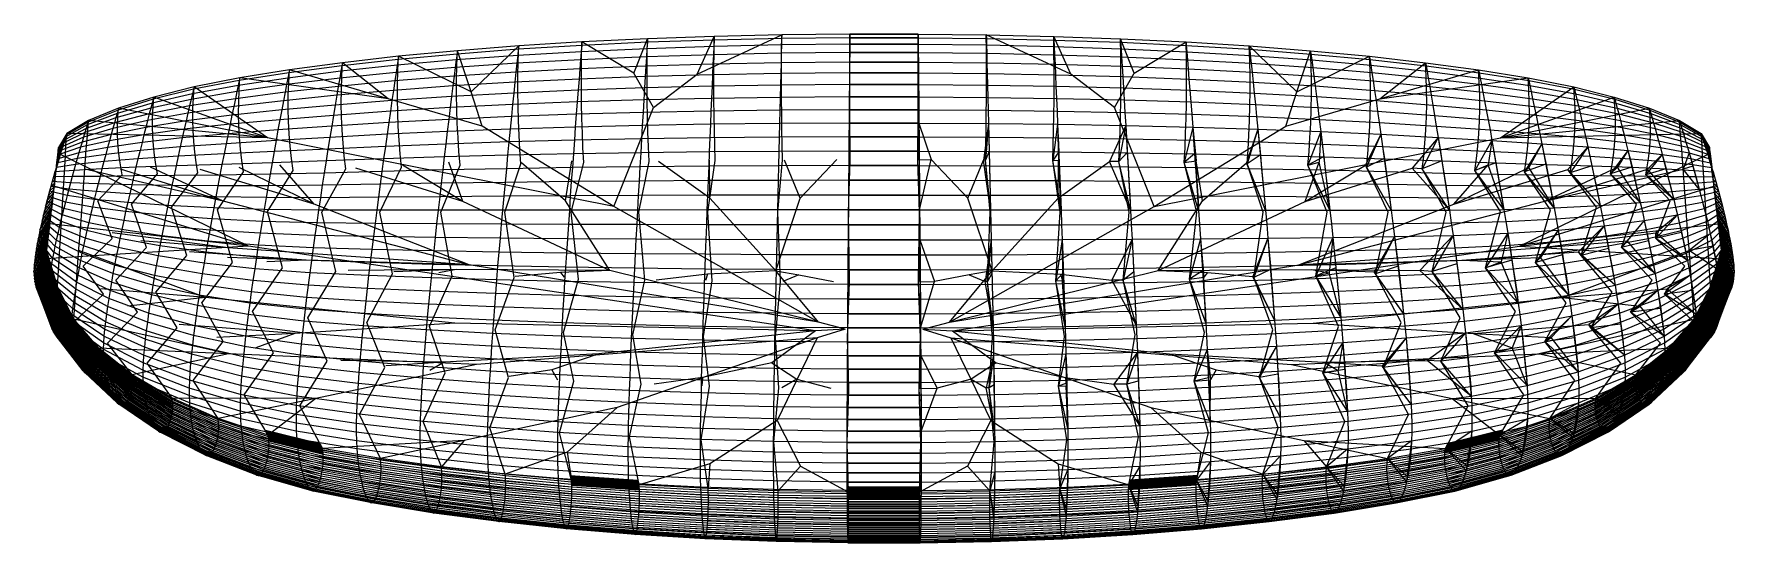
# Model space of a CAD drawing. Extents: x -439 to 439, y 0 to 263.
import ezdxf

# ---------------------------------------------------------------- set-up
doc = ezdxf.new("R2010")
doc.units = 0
doc.header["$MEASUREMENT"] = 0
doc.layers.add('default', color=7, linetype='Continuous')

msp = doc.modelspace()

# ---------------------------------------------------------------- linework, layer by layer
at = {"layer": 'default', "color": 7, "linetype": 'Continuous'}
for p, q in [((-188.76, 254.837, 26.604), (-220.394, 252.413, 37.601)), ((-188.573, 256.602, 26.964), (-220.17, 254.127, 37.935)), ((-188.573, 256.602, 26.964), (-220.17, 254.127, 37.935)), ((-188.76, 254.837, 26.604), (-189.096, 251.673, 25.958)), ((-156.037, 256.849, 17.768), (-188.76, 254.837, 26.604)), ((-188.573, 256.602, 26.964), (-188.76, 254.837, 26.604)), ((-155.891, 258.657, 18.148), (-188.573, 256.602, 26.964)), ((-155.891, 258.657, 18.148), (-188.573, 256.602, 26.964)), ((-156.037, 256.849, 17.768), (-156.301, 253.609, 17.085)), ((-122.37, 255.148, 9.965), (-156.301, 253.609, 17.085)), ((-155.891, 258.657, 18.148), (-156.037, 256.849, 17.768)), ((-122.16, 258.448, 10.67), (-156.037, 256.849, 17.768)), ((-122.043, 260.289, 11.063), (-155.891, 258.657, 18.148)), ((-122.043, 260.289, 11.063), (-155.891, 258.657, 18.148)), ((-122.37, 255.148, 9.965), (-122.633, 250.963, 9.084)), ((-122.16, 258.448, 10.67), (-122.37, 255.148, 9.965)), ((-87.861, 256.303, 4.55), (-122.37, 255.148, 9.965)), ((-122.043, 260.289, 11.063), (-122.16, 258.448, 10.67)), ((-87.709, 259.649, 5.272), (-122.16, 258.448, 10.67)), ((-87.625, 261.514, 5.675), (-122.043, 260.289, 11.063)), ((-87.625, 261.514, 5.675), (-122.043, 260.289, 11.063)), ((-87.861, 256.303, 4.55), (-88.052, 252.061, 3.648)), ((-87.709, 259.649, 5.272), (-87.861, 256.303, 4.55)), ((-52.915, 257.073, 0.905), (-87.861, 256.303, 4.55)), ((-87.625, 261.514, 5.675), (-87.709, 259.649, 5.272)), ((-52.824, 260.449, 1.639), (-87.709, 259.649, 5.272)), ((-52.773, 262.332, 2.048), (-87.625, 261.514, 5.675)), ((-52.773, 262.332, 2.048), (-87.625, 261.514, 5.675)), ((-52.915, 257.073, 0.905), (-53.03, 252.793, -0.011)), ((-52.824, 260.449, 1.639), (-52.915, 257.073, 0.905)), ((-17.642, 257.458, -0.93), (-52.915, 257.073, 0.905)), ((-52.773, 262.332, 2.048), (-52.824, 260.449, 1.639)), ((-17.609, 260.849, -0.19), (-52.824, 260.449, 1.639)), ((-17.591, 262.74, 0.222), (-52.773, 262.332, 2.048)), ((-17.591, 262.74, 0.222), (-52.773, 262.332, 2.048)), ((-17.642, 257.458, -0.93), (-17.683, 253.158, -1.854)), ((-17.609, 260.849, -0.19), (-17.642, 257.458, -0.93)), ((-17.642, 257.458, -0.93), (17.642, 257.458, -0.93)), ((17.642, 257.458, -0.93), (-17.642, 257.458, -0.93)), ((-17.591, 262.74, 0.222), (-17.609, 260.849, -0.19)), ((-17.609, 260.849, -0.19), (17.609, 260.849, -0.19)), ((17.609, 260.849, -0.19), (-17.609, 260.849, -0.19)), ((-17.591, 262.74, 0.222), (17.591, 262.74, 0.222)), ((17.591, 262.74, 0.222), (-17.591, 262.74, 0.222)), ((17.591, 262.74, 0.222), (-17.591, 262.74, 0.222)), ((17.591, 262.74, 0.222), (17.609, 260.849, -0.19)), ((17.591, 262.74, 0.222), (52.773, 262.332, 2.048)), ((17.591, 262.74, 0.222), (52.773, 262.332, 2.048)), ((17.609, 260.849, -0.19), (17.642, 257.458, -0.93)), ((17.609, 260.849, -0.19), (52.824, 260.449, 1.639)), ((17.642, 257.458, -0.93), (17.683, 253.158, -1.854)), ((17.642, 257.458, -0.93), (52.915, 257.073, 0.905)), ((52.773, 262.332, 2.048), (52.824, 260.449, 1.639)), ((52.773, 262.332, 2.048), (87.625, 261.514, 5.675)), ((52.773, 262.332, 2.048), (87.625, 261.514, 5.675)), ((52.824, 260.449, 1.639), (52.915, 257.073, 0.905)), ((52.824, 260.449, 1.639), (87.709, 259.649, 5.272)), ((52.915, 257.073, 0.905), (53.03, 252.793, -0.011)), ((52.915, 257.073, 0.905), (87.861, 256.303, 4.55)), ((87.625, 261.514, 5.675), (87.709, 259.649, 5.272)), ((87.625, 261.514, 5.675), (122.043, 260.289, 11.063)), ((87.625, 261.514, 5.675), (122.043, 260.289, 11.063)), ((87.709, 259.649, 5.272), (87.861, 256.303, 4.55)), ((87.709, 259.649, 5.272), (122.16, 258.448, 10.67)), ((87.861, 256.303, 4.55), (88.052, 252.061, 3.648)), ((87.861, 256.303, 4.55), (122.37, 255.148, 9.965)), ((122.043, 260.289, 11.063), (122.16, 258.448, 10.67)), ((122.043, 260.289, 11.063), (155.891, 258.657, 18.148)), ((122.043, 260.289, 11.063), (155.891, 258.657, 18.148)), ((122.16, 258.448, 10.67), (122.37, 255.148, 9.965)), ((122.16, 258.448, 10.67), (156.037, 256.849, 17.768)), ((122.37, 255.148, 9.965), (122.633, 250.963, 9.084)), ((122.37, 255.148, 9.965), (156.301, 253.609, 17.085)), ((155.891, 258.657, 18.148), (156.037, 256.849, 17.768)), ((155.891, 258.657, 18.148), (188.573, 256.602, 26.964)), ((155.891, 258.657, 18.148), (188.573, 256.602, 26.964)), ((156.037, 256.849, 17.768), (156.301, 253.609, 17.085)), ((156.037, 256.849, 17.768), (188.76, 254.837, 26.604)), ((188.573, 256.602, 26.964), (188.76, 254.837, 26.604)), ((188.573, 256.602, 26.964), (220.17, 254.127, 37.935)), ((188.573, 256.602, 26.964), (220.17, 254.127, 37.935)), ((188.76, 254.837, 26.604), (189.096, 251.673, 25.958)), ((188.76, 254.837, 26.604), (220.394, 252.413, 37.601)), ((-279.833, 246.356, 65.483), (-307.222, 242.723, 81.937)), ((-279.557, 247.941, 65.76), (-306.929, 244.223, 82.181)), ((-279.557, 247.941, 65.76), (-306.929, 244.223, 82.181)), ((-251.298, 246.617, 50.093), (-280.33, 243.513, 64.986)), ((-279.833, 246.356, 65.483), (-280.33, 243.513, 64.986)), ((-250.844, 249.583, 50.644), (-279.833, 246.356, 65.483)), ((-279.557, 247.941, 65.76), (-279.833, 246.356, 65.483)), ((-250.591, 251.237, 50.951), (-279.557, 247.941, 65.76)), ((-250.591, 251.237, 50.951), (-279.557, 247.941, 65.76)), ((-251.298, 246.617, 50.093), (-251.868, 242.855, 49.405)), ((-250.844, 249.583, 50.644), (-251.298, 246.617, 50.093)), ((-220.795, 249.34, 37), (-251.298, 246.617, 50.093)), ((-220.394, 252.413, 37.601), (-250.844, 249.583, 50.644)), ((-250.591, 251.237, 50.951), (-250.844, 249.583, 50.644)), ((-220.17, 254.127, 37.935), (-250.591, 251.237, 50.951)), ((-220.17, 254.127, 37.935), (-250.591, 251.237, 50.951)), ((-220.795, 249.34, 37), (-221.3, 245.443, 36.251)), ((-189.519, 247.66, 25.153), (-221.3, 245.443, 36.251)), ((-220.394, 252.413, 37.601), (-220.795, 249.34, 37)), ((-189.096, 251.673, 25.958), (-220.795, 249.34, 37)), ((-220.17, 254.127, 37.935), (-220.394, 252.413, 37.601)), ((-189.519, 247.66, 25.153), (-190.003, 243.01, 24.235)), ((-189.096, 251.673, 25.958), (-189.519, 247.66, 25.153)), ((-156.632, 249.5, 16.233), (-189.519, 247.66, 25.153)), ((-156.301, 253.609, 17.085), (-189.096, 251.673, 25.958)), ((-156.632, 249.5, 16.233), (-157.011, 244.739, 15.262)), ((-122.936, 246.113, 8.082), (-157.011, 244.739, 15.262)), ((-156.301, 253.609, 17.085), (-156.632, 249.5, 16.233)), ((-122.633, 250.963, 9.084), (-156.632, 249.5, 16.233)), ((-122.936, 246.113, 8.082), (-123.268, 240.731, 6.987)), ((-122.633, 250.963, 9.084), (-122.936, 246.113, 8.082)), ((-88.27, 247.145, 2.62), (-122.936, 246.113, 8.082)), ((-88.052, 252.061, 3.648), (-122.633, 250.963, 9.084)), ((-88.27, 247.145, 2.62), (-88.51, 241.69, 1.498)), ((-88.052, 252.061, 3.648), (-88.27, 247.145, 2.62)), ((-53.162, 247.832, -1.056), (-88.27, 247.145, 2.62)), ((-53.03, 252.793, -0.011), (-88.052, 252.061, 3.648)), ((-53.162, 247.832, -1.056), (-53.306, 242.328, -2.196)), ((-53.03, 252.793, -0.011), (-53.162, 247.832, -1.056)), ((-17.73, 248.176, -2.906), (-53.162, 247.832, -1.056)), ((-17.683, 253.158, -1.854), (-53.03, 252.793, -0.011)), ((-17.73, 248.176, -2.906), (-17.782, 242.647, -4.056)), ((-17.683, 253.158, -1.854), (-17.73, 248.176, -2.906)), ((-17.73, 248.176, -2.906), (17.73, 248.176, -2.906)), ((17.73, 248.176, -2.906), (-17.73, 248.176, -2.906)), ((-17.683, 253.158, -1.854), (17.683, 253.158, -1.854)), ((17.683, 253.158, -1.854), (-17.683, 253.158, -1.854)), ((17.683, 253.158, -1.854), (17.73, 248.176, -2.906)), ((17.683, 253.158, -1.854), (53.03, 252.793, -0.011)), ((17.73, 248.176, -2.906), (17.782, 242.647, -4.056)), ((17.73, 248.176, -2.906), (53.162, 247.832, -1.056)), ((53.03, 252.793, -0.011), (53.162, 247.832, -1.056)), ((53.03, 252.793, -0.011), (88.052, 252.061, 3.648)), ((53.162, 247.832, -1.056), (53.306, 242.328, -2.196)), ((53.162, 247.832, -1.056), (88.27, 247.145, 2.62)), ((88.052, 252.061, 3.648), (88.27, 247.145, 2.62)), ((88.052, 252.061, 3.648), (122.633, 250.963, 9.084)), ((88.27, 247.145, 2.62), (88.51, 241.69, 1.498)), ((88.27, 247.145, 2.62), (122.936, 246.113, 8.082)), ((122.633, 250.963, 9.084), (122.936, 246.113, 8.082)), ((122.633, 250.963, 9.084), (156.632, 249.5, 16.233)), ((122.936, 246.113, 8.082), (123.268, 240.731, 6.987)), ((122.936, 246.113, 8.082), (157.011, 244.739, 15.262)), ((156.301, 253.609, 17.085), (156.632, 249.5, 16.233)), ((156.301, 253.609, 17.085), (189.096, 251.673, 25.958)), ((156.632, 249.5, 16.233), (157.011, 244.739, 15.262)), ((156.632, 249.5, 16.233), (189.519, 247.66, 25.153)), ((189.096, 251.673, 25.958), (189.519, 247.66, 25.153)), ((189.096, 251.673, 25.958), (220.795, 249.34, 37)), ((189.519, 247.66, 25.153), (190.003, 243.01, 24.235)), ((189.519, 247.66, 25.153), (221.3, 245.443, 36.251)), ((220.17, 254.127, 37.935), (220.394, 252.413, 37.601)), ((220.17, 254.127, 37.935), (250.591, 251.237, 50.951)), ((220.17, 254.127, 37.935), (250.591, 251.237, 50.951)), ((220.394, 252.413, 37.601), (220.795, 249.34, 37)), ((220.394, 252.413, 37.601), (250.844, 249.583, 50.644)), ((220.795, 249.34, 37), (221.3, 245.443, 36.251)), ((220.795, 249.34, 37), (251.298, 246.617, 50.093)), ((250.591, 251.237, 50.951), (250.844, 249.583, 50.644)), ((250.591, 251.237, 50.951), (279.557, 247.941, 65.76)), ((250.591, 251.237, 50.951), (279.557, 247.941, 65.76)), ((250.844, 249.583, 50.644), (251.298, 246.617, 50.093)), ((250.844, 249.583, 50.644), (279.833, 246.356, 65.483)), ((251.298, 246.617, 50.093), (251.868, 242.855, 49.405)), ((251.298, 246.617, 50.093), (280.33, 243.513, 64.986)), ((279.557, 247.941, 65.76), (279.833, 246.356, 65.483)), ((279.557, 247.941, 65.76), (306.929, 244.223, 82.181)), ((279.557, 247.941, 65.76), (306.929, 244.223, 82.181)), ((279.833, 246.356, 65.483), (280.33, 243.513, 64.986)), ((279.833, 246.356, 65.483), (307.222, 242.723, 81.937)), ((-332.821, 238.71, 99.697), (-356.414, 234.201, 118.357)), ((-332.518, 240.106, 99.906), (-356.108, 235.475, 118.526)), ((-332.518, 240.106, 99.906), (-356.108, 235.475, 118.526)), ((-307.75, 240.034, 81.499), (-333.363, 236.207, 99.322)), ((-332.821, 238.71, 99.697), (-333.363, 236.207, 99.322)), ((-307.222, 242.723, 81.937), (-332.821, 238.71, 99.697)), ((-332.518, 240.106, 99.906), (-332.821, 238.71, 99.697)), ((-306.929, 244.223, 82.181), (-332.518, 240.106, 99.906)), ((-306.929, 244.223, 82.181), (-332.518, 240.106, 99.906)), ((-307.75, 240.034, 81.499), (-308.412, 236.624, 80.953)), ((-280.955, 239.909, 64.366), (-308.412, 236.624, 80.953)), ((-280.33, 243.513, 64.986), (-307.75, 240.034, 81.499)), ((-307.222, 242.723, 81.937), (-307.75, 240.034, 81.499)), ((-306.929, 244.223, 82.181), (-307.222, 242.723, 81.937)), ((-280.955, 239.909, 64.366), (-281.671, 235.731, 63.662)), ((-252.522, 238.496, 48.623), (-281.671, 235.731, 63.662)), ((-280.33, 243.513, 64.986), (-280.955, 239.909, 64.366)), ((-251.868, 242.855, 49.405), (-280.955, 239.909, 64.366)), ((-252.522, 238.496, 48.623), (-253.241, 233.659, 47.769)), ((-251.868, 242.855, 49.405), (-252.522, 238.496, 48.623)), ((-221.879, 240.927, 35.399), (-252.522, 238.496, 48.623)), ((-221.3, 245.443, 36.251), (-251.868, 242.855, 49.405)), ((-221.879, 240.927, 35.399), (-222.515, 235.916, 34.468)), ((-190.536, 237.85, 23.233), (-222.515, 235.916, 34.468)), ((-221.3, 245.443, 36.251), (-221.879, 240.927, 35.399)), ((-190.003, 243.01, 24.235), (-221.879, 240.927, 35.399)), ((-190.536, 237.85, 23.233), (-191.107, 232.273, 22.166)), ((-190.003, 243.01, 24.235), (-190.536, 237.85, 23.233)), ((-157.428, 239.455, 14.202), (-190.536, 237.85, 23.233)), ((-157.011, 244.739, 15.262), (-190.003, 243.01, 24.235)), ((-157.428, 239.455, 14.202), (-157.875, 233.745, 13.072)), ((-157.011, 244.739, 15.262), (-157.428, 239.455, 14.202)), ((-123.268, 240.731, 6.987), (-157.428, 239.455, 14.202)), ((-123.268, 240.731, 6.987), (-123.625, 234.915, 5.819)), ((-88.51, 241.69, 1.498), (-123.268, 240.731, 6.987)), ((-88.51, 241.69, 1.498), (-88.768, 235.794, 0.301)), ((-53.306, 242.328, -2.196), (-88.51, 241.69, 1.498)), ((-53.306, 242.328, -2.196), (-53.462, 236.379, -3.412)), ((-17.782, 242.647, -4.056), (-53.306, 242.328, -2.196)), ((-17.782, 242.647, -4.056), (-17.838, 236.672, -5.281)), ((-17.782, 242.647, -4.056), (17.782, 242.647, -4.056)), ((17.782, 242.647, -4.056), (-17.782, 242.647, -4.056)), ((17.782, 242.647, -4.056), (17.838, 236.672, -5.281)), ((17.782, 242.647, -4.056), (53.306, 242.328, -2.196)), ((53.306, 242.328, -2.196), (53.462, 236.379, -3.412)), ((53.306, 242.328, -2.196), (88.51, 241.69, 1.498)), ((88.51, 241.69, 1.498), (88.768, 235.794, 0.301)), ((88.51, 241.69, 1.498), (123.268, 240.731, 6.987)), ((123.268, 240.731, 6.987), (123.625, 234.915, 5.819)), ((123.268, 240.731, 6.987), (157.428, 239.455, 14.202)), ((157.011, 244.739, 15.262), (157.428, 239.455, 14.202)), ((157.011, 244.739, 15.262), (190.003, 243.01, 24.235)), ((157.428, 239.455, 14.202), (157.875, 233.745, 13.072)), ((157.428, 239.455, 14.202), (190.536, 237.85, 23.233)), ((190.003, 243.01, 24.235), (190.536, 237.85, 23.233)), ((190.003, 243.01, 24.235), (221.879, 240.927, 35.399)), ((190.536, 237.85, 23.233), (191.107, 232.273, 22.166)), ((190.536, 237.85, 23.233), (222.515, 235.916, 34.468)), ((221.3, 245.443, 36.251), (221.879, 240.927, 35.399)), ((221.3, 245.443, 36.251), (251.868, 242.855, 49.405)), ((221.879, 240.927, 35.399), (222.515, 235.916, 34.468)), ((221.879, 240.927, 35.399), (252.522, 238.496, 48.623)), ((251.868, 242.855, 49.405), (252.522, 238.496, 48.623)), ((251.868, 242.855, 49.405), (280.955, 239.909, 64.366)), ((252.522, 238.496, 48.623), (253.241, 233.659, 47.769)), ((252.522, 238.496, 48.623), (281.671, 235.731, 63.662)), ((280.33, 243.513, 64.986), (280.955, 239.909, 64.366)), ((280.33, 243.513, 64.986), (307.75, 240.034, 81.499)), ((280.955, 239.909, 64.366), (281.671, 235.731, 63.662)), ((280.955, 239.909, 64.366), (308.412, 236.624, 80.953)), ((306.929, 244.223, 82.181), (307.222, 242.723, 81.937)), ((306.929, 244.223, 82.181), (332.518, 240.106, 99.906)), ((306.929, 244.223, 82.181), (332.518, 240.106, 99.906)), ((307.222, 242.723, 81.937), (307.75, 240.034, 81.499)), ((307.222, 242.723, 81.937), (332.821, 238.71, 99.697)), ((307.75, 240.034, 81.499), (308.412, 236.624, 80.953)), ((307.75, 240.034, 81.499), (333.363, 236.207, 99.322)), ((332.518, 240.106, 99.906), (332.821, 238.71, 99.697)), ((332.518, 240.106, 99.906), (356.108, 235.475, 118.526)), ((332.518, 240.106, 99.906), (356.108, 235.475, 118.526)), ((332.821, 238.71, 99.697), (333.363, 236.207, 99.322)), ((332.821, 238.71, 99.697), (356.414, 234.201, 118.357)), ((-377.238, 229.074, 138.097), (-395.355, 223.41, 159.018)), ((-376.936, 230.208, 138.214), (-395.072, 224.387, 159.092)), ((-376.936, 230.208, 138.214), (-395.072, 224.387, 159.092)), ((-357.651, 229.02, 117.679), (-378.463, 224.463, 137.624)), ((-356.962, 231.917, 118.055), (-377.781, 227.041, 137.886)), ((-377.238, 229.074, 138.097), (-377.781, 227.041, 137.886)), ((-356.414, 234.201, 118.357), (-377.238, 229.074, 138.097)), ((-376.936, 230.208, 138.214), (-377.238, 229.074, 138.097)), ((-356.108, 235.475, 118.526), (-376.936, 230.208, 138.214)), ((-356.108, 235.475, 118.526), (-376.936, 230.208, 138.214)), ((-334.827, 229.354, 98.323), (-358.44, 225.663, 117.253)), ((-357.651, 229.02, 117.679), (-358.44, 225.663, 117.253)), ((-334.045, 233.032, 98.854), (-357.651, 229.02, 117.679)), ((-356.962, 231.917, 118.055), (-357.651, 229.02, 117.679)), ((-333.363, 236.207, 99.322), (-356.962, 231.917, 118.055)), ((-356.414, 234.201, 118.357), (-356.962, 231.917, 118.055)), ((-356.108, 235.475, 118.526), (-356.414, 234.201, 118.357)), ((-334.827, 229.354, 98.323), (-335.687, 225.271, 97.745)), ((-310.006, 228.286, 79.657), (-335.687, 225.271, 97.745)), ((-334.045, 233.032, 98.854), (-334.827, 229.354, 98.323)), ((-309.171, 232.672, 80.333), (-334.827, 229.354, 98.323)), ((-308.412, 236.624, 80.953), (-334.045, 233.032, 98.854)), ((-333.363, 236.207, 99.322), (-334.045, 233.032, 98.854)), ((-310.006, 228.286, 79.657), (-310.901, 223.546, 78.937)), ((-309.171, 232.672, 80.333), (-310.006, 228.286, 79.657)), ((-282.458, 231.096, 62.893), (-310.006, 228.286, 79.657)), ((-308.412, 236.624, 80.953), (-309.171, 232.672, 80.333)), ((-281.671, 235.731, 63.662), (-309.171, 232.672, 80.333)), ((-282.458, 231.096, 62.893), (-283.302, 226.085, 62.075)), ((-254.012, 228.431, 46.86), (-283.302, 226.085, 62.075)), ((-281.671, 235.731, 63.662), (-282.458, 231.096, 62.893)), ((-253.241, 233.659, 47.769), (-282.458, 231.096, 62.893)), ((-254.012, 228.431, 46.86), (-254.821, 222.877, 45.915)), ((-253.241, 233.659, 47.769), (-254.012, 228.431, 46.86)), ((-223.198, 230.499, 33.476), (-254.012, 228.431, 46.86)), ((-222.515, 235.916, 34.468), (-253.241, 233.659, 47.769)), ((-223.198, 230.499, 33.476), (-223.914, 224.745, 32.445)), ((-222.515, 235.916, 34.468), (-223.198, 230.499, 33.476)), ((-191.107, 232.273, 22.166), (-223.198, 230.499, 33.476)), ((-191.107, 232.273, 22.166), (-191.706, 226.348, 21.055)), ((-157.875, 233.745, 13.072), (-191.107, 232.273, 22.166)), ((-157.875, 233.745, 13.072), (-158.344, 227.678, 11.896)), ((-123.999, 228.735, 4.604), (-158.344, 227.678, 11.896)), ((-123.625, 234.915, 5.819), (-157.875, 233.745, 13.072)), ((-123.999, 228.735, 4.604), (-124.388, 222.254, 3.352)), ((-123.625, 234.915, 5.819), (-123.999, 228.735, 4.604)), ((-89.038, 229.53, -0.944), (-123.999, 228.735, 4.604)), ((-88.768, 235.794, 0.301), (-123.625, 234.915, 5.819)), ((-89.038, 229.53, -0.944), (-89.319, 222.961, -2.227)), ((-88.768, 235.794, 0.301), (-89.038, 229.53, -0.944)), ((-53.624, 230.059, -4.678), (-89.038, 229.53, -0.944)), ((-53.462, 236.379, -3.412), (-88.768, 235.794, 0.301)), ((-53.624, 230.059, -4.678), (-53.793, 223.431, -5.982)), ((-53.462, 236.379, -3.412), (-53.624, 230.059, -4.678)), ((-17.897, 230.324, -6.557), (-53.624, 230.059, -4.678)), ((-17.838, 236.672, -5.281), (-53.462, 236.379, -3.412)), ((-17.897, 230.324, -6.557), (-17.957, 223.665, -7.872)), ((-17.838, 236.672, -5.281), (-17.897, 230.324, -6.557)), ((-17.897, 230.324, -6.557), (17.897, 230.324, -6.557)), ((17.897, 230.324, -6.557), (-17.897, 230.324, -6.557)), ((-17.838, 236.672, -5.281), (17.838, 236.672, -5.281)), ((17.838, 236.672, -5.281), (-17.838, 236.672, -5.281)), ((17.838, 236.672, -5.281), (17.897, 230.324, -6.557)), ((17.838, 236.672, -5.281), (53.462, 236.379, -3.412)), ((17.897, 230.324, -6.557), (17.957, 223.665, -7.872)), ((17.897, 230.324, -6.557), (53.624, 230.059, -4.678)), ((53.462, 236.379, -3.412), (53.624, 230.059, -4.678)), ((53.462, 236.379, -3.412), (88.768, 235.794, 0.301)), ((53.624, 230.059, -4.678), (53.793, 223.431, -5.982)), ((53.624, 230.059, -4.678), (89.038, 229.53, -0.944)), ((88.768, 235.794, 0.301), (89.038, 229.53, -0.944)), ((88.768, 235.794, 0.301), (123.625, 234.915, 5.819)), ((89.038, 229.53, -0.944), (89.319, 222.961, -2.227)), ((89.038, 229.53, -0.944), (123.999, 228.735, 4.604)), ((123.625, 234.915, 5.819), (123.999, 228.735, 4.604)), ((123.625, 234.915, 5.819), (157.875, 233.745, 13.072)), ((123.999, 228.735, 4.604), (124.388, 222.254, 3.352)), ((123.999, 228.735, 4.604), (158.344, 227.678, 11.896)), ((157.875, 233.745, 13.072), (158.344, 227.678, 11.896)), ((157.875, 233.745, 13.072), (191.107, 232.273, 22.166)), ((191.107, 232.273, 22.166), (191.706, 226.348, 21.055)), ((191.107, 232.273, 22.166), (223.198, 230.499, 33.476)), ((222.515, 235.916, 34.468), (223.198, 230.499, 33.476)), ((222.515, 235.916, 34.468), (253.241, 233.659, 47.769)), ((223.198, 230.499, 33.476), (223.914, 224.745, 32.445)), ((223.198, 230.499, 33.476), (254.012, 228.431, 46.86)), ((253.241, 233.659, 47.769), (254.012, 228.431, 46.86)), ((253.241, 233.659, 47.769), (282.458, 231.096, 62.893)), ((254.012, 228.431, 46.86), (254.821, 222.877, 45.915)), ((254.012, 228.431, 46.86), (283.302, 226.085, 62.075)), ((281.671, 235.731, 63.662), (282.458, 231.096, 62.893)), ((281.671, 235.731, 63.662), (309.171, 232.672, 80.333)), ((282.458, 231.096, 62.893), (283.302, 226.085, 62.075)), ((282.458, 231.096, 62.893), (310.006, 228.286, 79.657)), ((308.412, 236.624, 80.953), (309.171, 232.672, 80.333)), ((308.412, 236.624, 80.953), (334.045, 233.032, 98.854)), ((309.171, 232.672, 80.333), (310.006, 228.286, 79.657)), ((309.171, 232.672, 80.333), (334.827, 229.354, 98.323)), ((310.006, 228.286, 79.657), (310.901, 223.546, 78.937)), ((310.006, 228.286, 79.657), (335.687, 225.271, 97.745)), ((333.363, 236.207, 99.322), (334.045, 233.032, 98.854)), ((333.363, 236.207, 99.322), (356.962, 231.917, 118.055)), ((334.045, 233.032, 98.854), (334.827, 229.354, 98.323)), ((334.045, 233.032, 98.854), (357.651, 229.02, 117.679)), ((334.827, 229.354, 98.323), (335.687, 225.271, 97.745)), ((334.827, 229.354, 98.323), (358.44, 225.663, 117.253)), ((356.108, 235.475, 118.526), (356.414, 234.201, 118.357)), ((356.108, 235.475, 118.526), (376.936, 230.208, 138.214)), ((356.108, 235.475, 118.526), (376.936, 230.208, 138.214)), ((356.414, 234.201, 118.357), (356.962, 231.917, 118.055)), ((356.414, 234.201, 118.357), (377.238, 229.074, 138.097)), ((356.962, 231.917, 118.055), (357.651, 229.02, 117.679)), ((356.962, 231.917, 118.055), (377.781, 227.041, 137.886)), ((357.651, 229.02, 117.679), (358.44, 225.663, 117.253)), ((357.651, 229.02, 117.679), (378.463, 224.463, 137.624)), ((376.936, 230.208, 138.214), (377.238, 229.074, 138.097)), ((376.936, 230.208, 138.214), (395.072, 224.387, 159.092)), ((376.936, 230.208, 138.214), (395.072, 224.387, 159.092)), ((377.238, 229.074, 138.097), (377.781, 227.041, 137.886)), ((377.238, 229.074, 138.097), (395.355, 223.41, 159.018)), ((-396.501, 219.436, 158.724), (-411.811, 213.997, 180.216)), ((-395.863, 221.658, 158.886), (-411.248, 215.829, 180.289)), ((-395.355, 223.41, 159.018), (-410.799, 217.274, 180.35)), ((-395.072, 224.387, 159.092), (-410.549, 218.079, 180.383)), ((-395.072, 224.387, 159.092), (-410.549, 218.079, 180.383)), ((-379.245, 221.476, 137.328), (-397.233, 216.86, 158.541)), ((-396.501, 219.436, 158.724), (-397.233, 216.86, 158.541)), ((-378.463, 224.463, 137.624), (-396.501, 219.436, 158.724)), ((-395.863, 221.658, 158.886), (-396.501, 219.436, 158.724)), ((-377.781, 227.041, 137.886), (-395.863, 221.658, 158.886)), ((-395.355, 223.41, 159.018), (-395.863, 221.658, 158.886)), ((-395.072, 224.387, 159.092), (-395.355, 223.41, 159.018)), ((-359.309, 221.937, 116.79), (-380.105, 218.16, 137.008)), ((-379.245, 221.476, 137.328), (-380.105, 218.16, 137.008)), ((-358.44, 225.663, 117.253), (-379.245, 221.476, 137.328)), ((-378.463, 224.463, 137.624), (-379.245, 221.476, 137.328)), ((-377.781, 227.041, 137.886), (-378.463, 224.463, 137.624)), ((-359.309, 221.937, 116.79), (-360.24, 217.91, 116.298)), ((-336.609, 220.858, 97.131), (-360.24, 217.91, 116.298)), ((-358.44, 225.663, 117.253), (-359.309, 221.937, 116.79)), ((-335.687, 225.271, 97.745), (-359.309, 221.937, 116.79)), ((-336.609, 220.858, 97.131), (-337.576, 216.17, 96.494)), ((-335.687, 225.271, 97.745), (-336.609, 220.858, 97.131)), ((-310.901, 223.546, 78.937), (-336.609, 220.858, 97.131)), ((-310.901, 223.546, 78.937), (-311.841, 218.509, 78.191)), ((-284.187, 220.762, 61.225), (-311.841, 218.509, 78.191)), ((-283.302, 226.085, 62.075), (-310.901, 223.546, 78.937)), ((-284.187, 220.762, 61.225), (-285.107, 215.178, 60.351)), ((-283.302, 226.085, 62.075), (-284.187, 220.762, 61.225)), ((-254.821, 222.877, 45.915), (-284.187, 220.762, 61.225)), ((-254.821, 222.877, 45.915), (-255.661, 217.051, 44.942)), ((-223.914, 224.745, 32.445), (-254.821, 222.877, 45.915)), ((-223.914, 224.745, 32.445), (-224.657, 218.709, 31.383)), ((-192.328, 220.134, 19.911), (-224.657, 218.709, 31.383)), ((-191.706, 226.348, 21.055), (-223.914, 224.745, 32.445)), ((-192.328, 220.134, 19.911), (-192.967, 213.676, 18.747)), ((-191.706, 226.348, 21.055), (-192.328, 220.134, 19.911)), ((-158.832, 221.314, 10.684), (-192.328, 220.134, 19.911)), ((-158.344, 227.678, 11.896), (-191.706, 226.348, 21.055)), ((-158.832, 221.314, 10.684), (-159.332, 214.702, 9.451)), ((-158.344, 227.678, 11.896), (-158.832, 221.314, 10.684)), ((-124.388, 222.254, 3.352), (-158.832, 221.314, 10.684)), ((-124.388, 222.254, 3.352), (-124.787, 215.519, 2.078)), ((-89.319, 222.961, -2.227), (-124.388, 222.254, 3.352)), ((-89.319, 222.961, -2.227), (-89.607, 216.134, -3.533)), ((-53.793, 223.431, -5.982), (-89.319, 222.961, -2.227)), ((-53.793, 223.431, -5.982), (-53.967, 216.543, -7.31)), ((-17.957, 223.665, -7.872), (-53.793, 223.431, -5.982)), ((-17.957, 223.665, -7.872), (-18.02, 216.747, -9.21)), ((-17.957, 223.665, -7.872), (17.957, 223.665, -7.872)), ((17.957, 223.665, -7.872), (-17.957, 223.665, -7.872)), ((17.957, 223.665, -7.872), (18.02, 216.747, -9.21)), ((17.957, 223.665, -7.872), (53.793, 223.431, -5.982)), ((53.793, 223.431, -5.982), (53.967, 216.543, -7.31)), ((53.793, 223.431, -5.982), (89.319, 222.961, -2.227)), ((89.319, 222.961, -2.227), (89.607, 216.134, -3.533)), ((89.319, 222.961, -2.227), (124.388, 222.254, 3.352)), ((124.388, 222.254, 3.352), (124.787, 215.519, 2.078)), ((124.388, 222.254, 3.352), (158.832, 221.314, 10.684)), ((158.344, 227.678, 11.896), (158.832, 221.314, 10.684)), ((158.344, 227.678, 11.896), (191.706, 226.348, 21.055)), ((158.832, 221.314, 10.684), (159.332, 214.702, 9.451)), ((158.832, 221.314, 10.684), (192.328, 220.134, 19.911)), ((191.706, 226.348, 21.055), (192.328, 220.134, 19.911)), ((191.706, 226.348, 21.055), (223.914, 224.745, 32.445)), ((192.328, 220.134, 19.911), (192.967, 213.676, 18.747)), ((192.328, 220.134, 19.911), (224.657, 218.709, 31.383)), ((223.914, 224.745, 32.445), (224.657, 218.709, 31.383)), ((223.914, 224.745, 32.445), (254.821, 222.877, 45.915)), ((254.821, 222.877, 45.915), (255.661, 217.051, 44.942)), ((254.821, 222.877, 45.915), (284.187, 220.762, 61.225)), ((283.302, 226.085, 62.075), (284.187, 220.762, 61.225)), ((283.302, 226.085, 62.075), (310.901, 223.546, 78.937)), ((284.187, 220.762, 61.225), (285.107, 215.178, 60.351)), ((284.187, 220.762, 61.225), (311.841, 218.509, 78.191)), ((310.901, 223.546, 78.937), (311.841, 218.509, 78.191)), ((310.901, 223.546, 78.937), (336.609, 220.858, 97.131)), ((335.687, 225.271, 97.745), (336.609, 220.858, 97.131)), ((335.687, 225.271, 97.745), (359.309, 221.937, 116.79)), ((336.609, 220.858, 97.131), (337.576, 216.17, 96.494)), ((336.609, 220.858, 97.131), (360.24, 217.91, 116.298)), ((358.44, 225.663, 117.253), (359.309, 221.937, 116.79)), ((358.44, 225.663, 117.253), (379.245, 221.476, 137.328)), ((359.309, 221.937, 116.79), (360.24, 217.91, 116.298)), ((359.309, 221.937, 116.79), (380.105, 218.16, 137.008)), ((377.781, 227.041, 137.886), (378.463, 224.463, 137.624)), ((377.781, 227.041, 137.886), (395.863, 221.658, 158.886)), ((378.463, 224.463, 137.624), (379.245, 221.476, 137.328)), ((378.463, 224.463, 137.624), (396.501, 219.436, 158.724)), ((379.245, 221.476, 137.328), (380.105, 218.16, 137.008)), ((379.245, 221.476, 137.328), (397.233, 216.86, 158.541)), ((395.072, 224.387, 159.092), (395.355, 223.41, 159.018)), ((395.072, 224.387, 159.092), (410.549, 218.079, 180.383)), ((395.072, 224.387, 159.092), (410.549, 218.079, 180.383)), ((395.355, 223.41, 159.018), (395.863, 221.658, 158.886)), ((395.355, 223.41, 159.018), (410.799, 217.274, 180.35)), ((395.863, 221.658, 158.886), (396.501, 219.436, 158.724)), ((395.863, 221.658, 158.886), (411.248, 215.829, 180.289)), ((396.501, 219.436, 158.724), (397.233, 216.86, 158.541)), ((396.501, 219.436, 158.724), (411.811, 213.997, 180.216)), ((-422.01, 210.717, 201.46), (-426.109, 203.831, 225.643)), ((-421.808, 211.335, 201.425), (-426.06, 204.255, 225.583)), ((-421.808, 211.335, 201.425), (-426.06, 204.255, 225.583)), ((-412.458, 211.874, 180.135), (-423.349, 206.57, 201.697)), ((-411.811, 213.997, 180.216), (-422.827, 208.201, 201.603)), ((-411.248, 215.829, 180.289), (-422.372, 209.607, 201.522)), ((-422.01, 210.717, 201.46), (-422.372, 209.607, 201.522)), ((-410.799, 217.274, 180.35), (-422.01, 210.717, 201.46)), ((-421.808, 211.335, 201.425), (-422.01, 210.717, 201.46)), ((-410.549, 218.079, 180.383), (-421.808, 211.335, 201.425)), ((-410.549, 218.079, 180.383), (-421.808, 211.335, 201.425)), ((-398.9, 210.912, 158.136), (-413.93, 206.97, 179.961)), ((-398.037, 214.002, 158.344), (-413.169, 209.518, 180.05)), ((-412.458, 211.874, 180.135), (-413.169, 209.518, 180.05)), ((-397.233, 216.86, 158.541), (-412.458, 211.874, 180.135)), ((-411.811, 213.997, 180.216), (-412.458, 211.874, 180.135)), ((-411.248, 215.829, 180.289), (-411.811, 213.997, 180.216)), ((-410.799, 217.274, 180.35), (-411.248, 215.829, 180.289)), ((-410.549, 218.079, 180.383), (-410.799, 217.274, 180.35)), ((-398.9, 210.912, 158.136), (-399.805, 207.628, 157.924)), ((-381.994, 210.767, 136.319), (-399.805, 207.628, 157.924)), ((-381.027, 214.575, 136.668), (-398.9, 210.912, 158.136)), ((-398.037, 214.002, 158.344), (-398.9, 210.912, 158.136)), ((-380.105, 218.16, 137.008), (-398.037, 214.002, 158.344)), ((-397.233, 216.86, 158.541), (-398.037, 214.002, 158.344)), ((-381.994, 210.767, 136.319), (-382.999, 206.771, 135.962)), ((-381.027, 214.575, 136.668), (-381.994, 210.767, 136.319)), ((-361.217, 213.63, 115.789), (-381.994, 210.767, 136.319)), ((-380.105, 218.16, 137.008), (-381.027, 214.575, 136.668)), ((-360.24, 217.91, 116.298), (-381.027, 214.575, 136.668)), ((-361.217, 213.63, 115.789), (-362.231, 209.142, 115.267)), ((-338.581, 211.252, 95.839), (-362.231, 209.142, 115.267)), ((-360.24, 217.91, 116.298), (-361.217, 213.63, 115.789)), ((-337.576, 216.17, 96.494), (-361.217, 213.63, 115.789)), ((-338.581, 211.252, 95.839), (-339.612, 206.141, 95.176)), ((-337.576, 216.17, 96.494), (-338.581, 211.252, 95.839)), ((-312.816, 213.226, 77.424), (-338.581, 211.252, 95.839)), ((-311.841, 218.509, 78.191), (-337.576, 216.17, 96.494)), ((-312.816, 213.226, 77.424), (-313.818, 207.736, 76.645)), ((-311.841, 218.509, 78.191), (-312.816, 213.226, 77.424)), ((-285.107, 215.178, 60.351), (-312.816, 213.226, 77.424)), ((-285.107, 215.178, 60.351), (-286.051, 209.376, 59.464)), ((-256.524, 210.997, 43.953), (-286.051, 209.376, 59.464)), ((-255.661, 217.051, 44.942), (-285.107, 215.178, 60.351)), ((-256.524, 210.997, 43.953), (-257.402, 204.757, 42.959)), ((-255.661, 217.051, 44.942), (-256.524, 210.997, 43.953)), ((-225.42, 212.438, 30.303), (-256.524, 210.997, 43.953)), ((-224.657, 218.709, 31.383), (-255.661, 217.051, 44.942)), ((-225.42, 212.438, 30.303), (-226.197, 205.973, 29.216)), ((-224.657, 218.709, 31.383), (-225.42, 212.438, 30.303)), ((-192.967, 213.676, 18.747), (-225.42, 212.438, 30.303)), ((-192.967, 213.676, 18.747), (-193.617, 207.02, 17.575)), ((-159.332, 214.702, 9.451), (-192.967, 213.676, 18.747)), ((-159.332, 214.702, 9.451), (-159.841, 207.887, 8.208)), ((-124.787, 215.519, 2.078), (-159.332, 214.702, 9.451)), ((-124.787, 215.519, 2.078), (-125.192, 208.578, 0.794)), ((-89.607, 216.134, -3.533), (-124.787, 215.519, 2.078)), ((-89.607, 216.134, -3.533), (-89.901, 209.098, -4.85)), ((-53.967, 216.543, -7.31), (-89.607, 216.134, -3.533)), ((-53.967, 216.543, -7.31), (-54.144, 209.444, -8.648)), ((-18.02, 216.747, -9.21), (-53.967, 216.543, -7.31)), ((-18.02, 216.747, -9.21), (-18.083, 209.616, -10.559)), ((-18.02, 216.747, -9.21), (18.02, 216.747, -9.21)), ((18.02, 216.747, -9.21), (-18.02, 216.747, -9.21)), ((18.02, 216.747, -9.21), (18.083, 209.616, -10.559)), ((18.02, 216.747, -9.21), (53.967, 216.543, -7.31)), ((53.967, 216.543, -7.31), (54.144, 209.444, -8.648)), ((53.967, 216.543, -7.31), (89.607, 216.134, -3.533)), ((89.607, 216.134, -3.533), (89.901, 209.098, -4.85)), ((89.607, 216.134, -3.533), (124.787, 215.519, 2.078)), ((124.787, 215.519, 2.078), (125.192, 208.578, 0.794)), ((124.787, 215.519, 2.078), (159.332, 214.702, 9.451)), ((159.332, 214.702, 9.451), (159.841, 207.887, 8.208)), ((159.332, 214.702, 9.451), (192.967, 213.676, 18.747)), ((192.967, 213.676, 18.747), (193.617, 207.02, 17.575)), ((192.967, 213.676, 18.747), (225.42, 212.438, 30.303)), ((224.657, 218.709, 31.383), (225.42, 212.438, 30.303)), ((224.657, 218.709, 31.383), (255.661, 217.051, 44.942)), ((225.42, 212.438, 30.303), (226.197, 205.973, 29.216)), ((225.42, 212.438, 30.303), (256.524, 210.997, 43.953)), ((255.661, 217.051, 44.942), (256.524, 210.997, 43.953)), ((255.661, 217.051, 44.942), (285.107, 215.178, 60.351)), ((256.524, 210.997, 43.953), (257.402, 204.757, 42.959)), ((256.524, 210.997, 43.953), (286.051, 209.376, 59.464)), ((285.107, 215.178, 60.351), (286.051, 209.376, 59.464)), ((285.107, 215.178, 60.351), (312.816, 213.226, 77.424)), ((311.841, 218.509, 78.191), (312.816, 213.226, 77.424)), ((311.841, 218.509, 78.191), (337.576, 216.17, 96.494)), ((312.816, 213.226, 77.424), (313.818, 207.736, 76.645)), ((312.816, 213.226, 77.424), (338.581, 211.252, 95.839)), ((337.576, 216.17, 96.494), (338.581, 211.252, 95.839)), ((337.576, 216.17, 96.494), (361.217, 213.63, 115.789)), ((338.581, 211.252, 95.839), (339.612, 206.141, 95.176)), ((338.581, 211.252, 95.839), (362.231, 209.142, 115.267)), ((360.24, 217.91, 116.298), (361.217, 213.63, 115.789)), ((360.24, 217.91, 116.298), (381.027, 214.575, 136.668)), ((361.217, 213.63, 115.789), (362.231, 209.142, 115.267)), ((361.217, 213.63, 115.789), (381.994, 210.767, 136.319)), ((380.105, 218.16, 137.008), (381.027, 214.575, 136.668)), ((380.105, 218.16, 137.008), (398.037, 214.002, 158.344)), ((381.027, 214.575, 136.668), (381.994, 210.767, 136.319)), ((381.027, 214.575, 136.668), (398.9, 210.912, 158.136)), ((381.994, 210.767, 136.319), (382.999, 206.771, 135.962)), ((381.994, 210.767, 136.319), (399.805, 207.628, 157.924)), ((397.233, 216.86, 158.541), (398.037, 214.002, 158.344)), ((397.233, 216.86, 158.541), (412.458, 211.874, 180.135)), ((398.037, 214.002, 158.344), (398.9, 210.912, 158.136)), ((398.037, 214.002, 158.344), (413.169, 209.518, 180.05)), ((398.9, 210.912, 158.136), (399.805, 207.628, 157.924)), ((398.9, 210.912, 158.136), (413.93, 206.97, 179.961)), ((410.549, 218.079, 180.383), (410.799, 217.274, 180.35)), ((410.549, 218.079, 180.383), (421.808, 211.335, 201.425)), ((410.549, 218.079, 180.383), (421.808, 211.335, 201.425)), ((410.799, 217.274, 180.35), (411.248, 215.829, 180.289)), ((410.799, 217.274, 180.35), (422.01, 210.717, 201.46)), ((411.248, 215.829, 180.289), (411.811, 213.997, 180.216)), ((411.248, 215.829, 180.289), (422.372, 209.607, 201.522)), ((411.811, 213.997, 180.216), (412.458, 211.874, 180.135)), ((411.811, 213.997, 180.216), (422.827, 208.201, 201.603)), ((412.458, 211.874, 180.135), (413.169, 209.518, 180.05)), ((412.458, 211.874, 180.135), (423.349, 206.57, 201.697)), ((421.808, 211.335, 201.425), (422.01, 210.717, 201.46)), ((421.808, 211.335, 201.425), (426.06, 204.255, 225.583)), ((421.808, 211.335, 201.425), (426.06, 204.255, 225.583)), ((422.01, 210.717, 201.46), (422.372, 209.607, 201.522)), ((422.01, 210.717, 201.46), (426.109, 203.831, 225.643)), ((-424.535, 202.803, 201.921), (-426.742, 198.412, 226.41)), ((-423.921, 204.76, 201.804), (-426.585, 199.751, 226.22)), ((-423.349, 206.57, 201.697), (-426.441, 200.99, 226.045)), ((-426.31, 202.107, 225.887), (-426.441, 200.99, 226.045)), ((-422.827, 208.201, 201.603), (-426.31, 202.107, 225.887)), ((-426.198, 203.071, 225.751), (-426.31, 202.107, 225.887)), ((-422.372, 209.607, 201.522), (-426.198, 203.071, 225.751)), ((-426.109, 203.831, 225.643), (-426.198, 203.071, 225.751)), ((-426.06, 204.255, 225.583), (-426.109, 203.831, 225.643)), ((-414.73, 204.263, 179.873), (-425.178, 200.724, 202.048)), ((-424.535, 202.803, 201.921), (-425.178, 200.724, 202.048)), ((-413.93, 206.97, 179.961), (-424.535, 202.803, 201.921)), ((-423.921, 204.76, 201.804), (-424.535, 202.803, 201.921)), ((-413.169, 209.518, 180.05), (-423.921, 204.76, 201.804)), ((-423.349, 206.57, 201.697), (-423.921, 204.76, 201.804)), ((-422.827, 208.201, 201.603), (-423.349, 206.57, 201.697)), ((-422.372, 209.607, 201.522), (-422.827, 208.201, 201.603)), ((-414.73, 204.263, 179.873), (-415.56, 201.423, 179.786)), ((-400.744, 204.184, 157.708), (-415.56, 201.423, 179.786)), ((-399.805, 207.628, 157.924), (-414.73, 204.263, 179.873)), ((-413.93, 206.97, 179.961), (-414.73, 204.263, 179.873)), ((-413.169, 209.518, 180.05), (-413.93, 206.97, 179.961)), ((-400.744, 204.184, 157.708), (-401.709, 200.604, 157.493)), ((-384.03, 202.619, 135.602), (-401.709, 200.604, 157.493)), ((-399.805, 207.628, 157.924), (-400.744, 204.184, 157.708)), ((-382.999, 206.771, 135.962), (-400.744, 204.184, 157.708)), ((-384.03, 202.619, 135.602), (-385.079, 198.339, 135.244)), ((-382.999, 206.771, 135.962), (-384.03, 202.619, 135.602)), ((-363.273, 204.477, 114.739), (-384.03, 202.619, 135.602)), ((-362.231, 209.142, 115.267), (-382.999, 206.771, 135.962)), ((-363.273, 204.477, 114.739), (-364.333, 199.668, 114.21)), ((-362.231, 209.142, 115.267), (-363.273, 204.477, 114.739)), ((-339.612, 206.141, 95.176), (-363.273, 204.477, 114.739)), ((-339.612, 206.141, 95.176), (-340.662, 200.872, 94.511)), ((-314.837, 202.077, 75.863), (-340.662, 200.872, 94.511)), ((-313.818, 207.736, 76.645), (-339.612, 206.141, 95.176)), ((-314.837, 202.077, 75.863), (-315.871, 196.275, 75.08)), ((-313.818, 207.736, 76.645), (-314.837, 202.077, 75.863)), ((-287.012, 203.395, 58.571), (-314.837, 202.077, 75.863)), ((-286.051, 209.376, 59.464), (-313.818, 207.736, 76.645)), ((-287.012, 203.395, 58.571), (-287.986, 197.264, 57.676)), ((-286.051, 209.376, 59.464), (-287.012, 203.395, 58.571)), ((-257.402, 204.757, 42.959), (-287.012, 203.395, 58.571)), ((-257.402, 204.757, 42.959), (-258.292, 198.36, 41.96)), ((-226.197, 205.973, 29.216), (-257.402, 204.757, 42.959)), ((-226.197, 205.973, 29.216), (-226.985, 199.346, 28.124)), ((-193.617, 207.02, 17.575), (-226.197, 205.973, 29.216)), ((-193.617, 207.02, 17.575), (-194.277, 200.197, 16.396)), ((-159.841, 207.887, 8.208), (-193.617, 207.02, 17.575)), ((-159.841, 207.887, 8.208), (-160.358, 200.901, 6.958)), ((-125.192, 208.578, 0.794), (-159.841, 207.887, 8.208)), ((-125.192, 208.578, 0.794), (-125.604, 201.462, -0.498)), ((-90.198, 201.886, -6.174), (-125.604, 201.462, -0.498)), ((-89.901, 209.098, -4.85), (-125.192, 208.578, 0.794)), ((-90.198, 201.886, -6.174), (-90.497, 194.533, -7.49)), ((-89.901, 209.098, -4.85), (-90.198, 201.886, -6.174)), ((-54.323, 202.166, -9.994), (-90.198, 201.886, -6.174)), ((-54.144, 209.444, -8.648), (-89.901, 209.098, -4.85)), ((-54.323, 202.166, -9.994), (-54.503, 194.748, -11.332)), ((-54.144, 209.444, -8.648), (-54.323, 202.166, -9.994)), ((-18.147, 202.307, -11.915), (-54.323, 202.166, -9.994)), ((-18.083, 209.616, -10.559), (-54.144, 209.444, -8.648)), ((-18.147, 202.307, -11.915), (-18.212, 194.855, -13.264)), ((-18.083, 209.616, -10.559), (-18.147, 202.307, -11.915)), ((-18.147, 202.307, -11.915), (18.147, 202.307, -11.915)), ((18.147, 202.307, -11.915), (-18.147, 202.307, -11.915)), ((-18.083, 209.616, -10.559), (18.083, 209.616, -10.559)), ((18.083, 209.616, -10.559), (-18.083, 209.616, -10.559)), ((18.143, 202.374, -11.773), (17.478, 197.813, 13.777)), ((18.083, 209.616, -10.559), (18.147, 202.307, -11.915)), ((18.083, 209.616, -10.559), (54.144, 209.444, -8.648)), ((18.147, 202.307, -11.915), (18.212, 194.855, -13.264)), ((18.147, 202.307, -11.915), (54.323, 202.166, -9.994)), ((54.312, 202.234, -9.852), (52.447, 197.68, 15.526)), ((54.144, 209.444, -8.648), (54.323, 202.166, -9.994)), ((54.144, 209.444, -8.648), (89.901, 209.098, -4.85)), ((54.323, 202.166, -9.994), (54.503, 194.748, -11.332)), ((54.323, 202.166, -9.994), (90.198, 201.886, -6.174)), ((90.179, 201.953, -6.034), (87.085, 197.413, 18.998)), ((89.901, 209.098, -4.85), (90.198, 201.886, -6.174)), ((89.901, 209.098, -4.85), (125.192, 208.578, 0.794)), ((90.198, 201.886, -6.174), (90.497, 194.533, -7.49)), ((90.198, 201.886, -6.174), (125.604, 201.462, -0.498)), ((125.192, 208.578, 0.794), (125.604, 201.462, -0.498)), ((125.192, 208.578, 0.794), (159.841, 207.887, 8.208)), ((159.841, 207.887, 8.208), (160.358, 200.901, 6.958)), ((159.841, 207.887, 8.208), (193.617, 207.02, 17.575)), ((193.617, 207.02, 17.575), (194.277, 200.197, 16.396)), ((193.617, 207.02, 17.575), (226.197, 205.973, 29.216)), ((226.197, 205.973, 29.216), (226.985, 199.346, 28.124)), ((226.197, 205.973, 29.216), (257.402, 204.757, 42.959)), ((257.402, 204.757, 42.959), (258.292, 198.36, 41.96)), ((257.402, 204.757, 42.959), (287.012, 203.395, 58.571)), ((286.051, 209.376, 59.464), (287.012, 203.395, 58.571)), ((286.051, 209.376, 59.464), (313.818, 207.736, 76.645)), ((287.012, 203.395, 58.571), (287.986, 197.264, 57.676)), ((287.012, 203.395, 58.571), (314.837, 202.077, 75.863)), ((313.818, 207.736, 76.645), (314.837, 202.077, 75.863)), ((313.818, 207.736, 76.645), (339.612, 206.141, 95.176)), ((314.837, 202.077, 75.863), (315.871, 196.275, 75.08)), ((314.837, 202.077, 75.863), (340.662, 200.872, 94.511)), ((339.612, 206.141, 95.176), (340.662, 200.872, 94.511)), ((339.612, 206.141, 95.176), (363.273, 204.477, 114.739)), ((362.231, 209.142, 115.267), (363.273, 204.477, 114.739)), ((362.231, 209.142, 115.267), (382.999, 206.771, 135.962)), ((363.273, 204.477, 114.739), (364.333, 199.668, 114.21)), ((363.273, 204.477, 114.739), (384.03, 202.619, 135.602)), ((382.999, 206.771, 135.962), (384.03, 202.619, 135.602)), ((382.999, 206.771, 135.962), (400.744, 204.184, 157.708)), ((384.03, 202.619, 135.602), (385.079, 198.339, 135.244)), ((384.03, 202.619, 135.602), (401.709, 200.604, 157.493)), ((399.805, 207.628, 157.924), (400.744, 204.184, 157.708)), ((399.805, 207.628, 157.924), (414.73, 204.263, 179.873)), ((400.744, 204.184, 157.708), (401.709, 200.604, 157.493)), ((400.744, 204.184, 157.708), (415.56, 201.423, 179.786)), ((413.169, 209.518, 180.05), (413.93, 206.97, 179.961)), ((413.169, 209.518, 180.05), (423.921, 204.76, 201.804)), ((413.93, 206.97, 179.961), (414.73, 204.263, 179.873)), ((413.93, 206.97, 179.961), (424.535, 202.803, 201.921)), ((414.73, 204.263, 179.873), (415.56, 201.423, 179.786)), ((414.73, 204.263, 179.873), (425.178, 200.724, 202.048)), ((422.372, 209.607, 201.522), (422.827, 208.201, 201.603)), ((422.372, 209.607, 201.522), (426.198, 203.071, 225.751)), ((422.827, 208.201, 201.603), (423.349, 206.57, 201.697)), ((422.827, 208.201, 201.603), (426.31, 202.107, 225.887)), ((423.349, 206.57, 201.697), (423.921, 204.76, 201.804)), ((423.349, 206.57, 201.697), (426.441, 200.99, 226.045)), ((423.921, 204.76, 201.804), (424.535, 202.803, 201.921)), ((423.921, 204.76, 201.804), (426.585, 199.751, 226.22)), ((424.535, 202.803, 201.921), (425.178, 200.724, 202.048)), ((424.535, 202.803, 201.921), (426.742, 198.412, 226.41)), ((426.06, 204.255, 225.583), (426.109, 203.831, 225.643)), ((426.109, 203.831, 225.643), (426.198, 203.071, 225.751)), ((426.198, 203.071, 225.751), (426.31, 202.107, 225.887)), ((426.31, 202.107, 225.887), (426.441, 200.99, 226.045)), ((-427.224, 193.937, 202.474), (-427.929, 191.54, 202.63)), ((-427.263, 193.946, 227.042), (-427.449, 192.347, 227.268)), ((-427.224, 193.937, 202.474), (-427.449, 192.347, 227.268)), ((-426.529, 196.275, 202.325), (-427.263, 193.946, 227.042)), ((-427.082, 195.496, 226.823), (-427.263, 193.946, 227.042)), ((-426.529, 196.275, 202.325), (-427.224, 193.937, 202.474)), ((-417.278, 195.428, 179.621), (-427.224, 193.937, 202.474)), ((-425.845, 198.542, 202.182), (-427.082, 195.496, 226.823)), ((-426.908, 196.989, 226.611), (-427.082, 195.496, 226.823)), ((-425.178, 200.724, 202.048), (-426.908, 196.989, 226.611)), ((-426.742, 198.412, 226.41), (-426.908, 196.989, 226.611)), ((-426.585, 199.751, 226.22), (-426.742, 198.412, 226.41)), ((-426.441, 200.99, 226.045), (-426.585, 199.751, 226.22)), ((-425.845, 198.542, 202.182), (-426.529, 196.275, 202.325)), ((-416.412, 198.471, 179.701), (-426.529, 196.275, 202.325)), ((-415.56, 201.423, 179.786), (-425.845, 198.542, 202.182)), ((-425.178, 200.724, 202.048), (-425.845, 198.542, 202.182)), ((-417.278, 195.428, 179.621), (-418.157, 192.308, 179.544)), ((-403.686, 193.129, 157.073), (-418.157, 192.308, 179.544)), ((-416.412, 198.471, 179.701), (-417.278, 195.428, 179.621)), ((-402.69, 196.913, 157.282), (-417.278, 195.428, 179.621)), ((-415.56, 201.423, 179.786), (-416.412, 198.471, 179.701)), ((-401.709, 200.604, 157.493), (-416.412, 198.471, 179.701)), ((-403.686, 193.129, 157.073), (-404.686, 189.271, 156.871)), ((-402.69, 196.913, 157.282), (-403.686, 193.129, 157.073)), ((-386.143, 193.95, 134.888), (-403.686, 193.129, 157.073)), ((-401.709, 200.604, 157.493), (-402.69, 196.913, 157.282)), ((-385.079, 198.339, 135.244), (-402.69, 196.913, 157.282)), ((-386.143, 193.95, 134.888), (-387.212, 189.476, 134.539)), ((-385.079, 198.339, 135.244), (-386.143, 193.95, 134.888)), ((-365.408, 194.738, 113.681), (-386.143, 193.95, 134.888)), ((-364.333, 199.668, 114.21), (-385.079, 198.339, 135.244)), ((-365.408, 194.738, 113.681), (-366.488, 189.711, 113.16)), ((-364.333, 199.668, 114.21), (-365.408, 194.738, 113.681)), ((-341.726, 195.471, 93.844), (-365.408, 194.738, 113.681)), ((-340.662, 200.872, 94.511), (-364.333, 199.668, 114.21)), ((-341.726, 195.471, 93.844), (-342.796, 189.965, 93.185)), ((-340.662, 200.872, 94.511), (-341.726, 195.471, 93.844)), ((-315.871, 196.275, 75.08), (-341.726, 195.471, 93.844)), ((-315.871, 196.275, 75.08), (-316.91, 190.361, 74.303)), ((-287.986, 197.264, 57.676), (-315.871, 196.275, 75.08)), ((-287.986, 197.264, 57.676), (-288.965, 191.013, 56.788)), ((-258.292, 198.36, 41.96), (-287.986, 197.264, 57.676)), ((-258.292, 198.36, 41.96), (-259.186, 191.838, 40.969)), ((-226.985, 199.346, 28.124), (-258.292, 198.36, 41.96)), ((-226.985, 199.346, 28.124), (-227.777, 192.59, 27.04)), ((-194.939, 193.241, 15.225), (-227.777, 192.59, 27.04)), ((-194.277, 200.197, 16.396), (-226.985, 199.346, 28.124)), ((-194.939, 193.241, 15.225), (-195.603, 186.182, 14.066)), ((-194.277, 200.197, 16.396), (-194.939, 193.241, 15.225)), ((-160.877, 193.779, 5.716), (-194.939, 193.241, 15.225)), ((-160.358, 200.901, 6.958), (-194.277, 200.197, 16.396)), ((-160.877, 193.779, 5.716), (-161.396, 186.551, 4.487)), ((-160.358, 200.901, 6.958), (-160.877, 193.779, 5.716)), ((-126.018, 194.209, -1.781), (-160.877, 193.779, 5.716)), ((-125.604, 201.462, -0.498), (-160.358, 200.901, 6.958)), ((-126.018, 194.209, -1.781), (-126.432, 186.847, -3.052)), ((-125.604, 201.462, -0.498), (-126.018, 194.209, -1.781)), ((-90.497, 194.533, -7.49), (-126.018, 194.209, -1.781)), ((-90.497, 194.533, -7.49), (-90.796, 187.072, -8.793)), ((-54.503, 194.748, -11.332), (-90.497, 194.533, -7.49)), ((-54.503, 194.748, -11.332), (-54.683, 187.22, -12.657)), ((-18.212, 194.855, -13.264), (-54.503, 194.748, -11.332)), ((-18.212, 194.855, -13.264), (-18.277, 187.293, -14.6)), ((-18.212, 194.855, -13.264), (18.212, 194.855, -13.264)), ((18.212, 194.855, -13.264), (-18.212, 194.855, -13.264)), ((18.212, 194.855, -13.264), (18.277, 187.293, -14.6)), ((18.212, 194.855, -13.264), (54.503, 194.748, -11.332)), ((54.503, 194.748, -11.332), (54.683, 187.22, -12.657)), ((54.503, 194.748, -11.332), (90.497, 194.533, -7.49)), ((90.497, 194.533, -7.49), (90.796, 187.072, -8.793)), ((90.497, 194.533, -7.49), (126.018, 194.209, -1.781)), ((125.578, 201.528, -0.361), (121.303, 197.012, 24.158)), ((125.604, 201.462, -0.498), (126.018, 194.209, -1.781)), ((125.604, 201.462, -0.498), (160.358, 200.901, 6.958)), ((126.018, 194.209, -1.781), (126.432, 186.847, -3.052)), ((126.018, 194.209, -1.781), (160.877, 193.779, 5.716)), ((160.325, 200.965, 7.091), (154.966, 196.482, 30.938)), ((160.358, 200.901, 6.958), (160.877, 193.779, 5.716)), ((160.358, 200.901, 6.958), (194.277, 200.197, 16.396)), ((160.877, 193.779, 5.716), (161.396, 186.551, 4.487)), ((160.877, 193.779, 5.716), (194.939, 193.241, 15.225)), ((194.235, 200.259, 16.523), (187.39, 195.82, 39.401)), ((194.277, 200.197, 16.396), (194.939, 193.241, 15.225)), ((194.277, 200.197, 16.396), (226.985, 199.346, 28.124)), ((194.939, 193.241, 15.225), (195.603, 186.182, 14.066)), ((194.939, 193.241, 15.225), (227.777, 192.59, 27.04)), ((226.935, 199.406, 28.244), (218.749, 195.024, 49.957)), ((226.985, 199.346, 28.124), (227.777, 192.59, 27.04)), ((226.985, 199.346, 28.124), (258.292, 198.36, 41.96)), ((258.235, 198.417, 42.073), (248.981, 194.107, 62.484)), ((258.292, 198.36, 41.96), (259.186, 191.838, 40.969)), ((258.292, 198.36, 41.96), (287.986, 197.264, 57.676)), ((287.924, 197.319, 57.78), (277.791, 193.098, 76.735)), ((287.986, 197.264, 57.676), (288.965, 191.013, 56.788)), ((287.986, 197.264, 57.676), (315.871, 196.275, 75.08)), ((315.805, 196.327, 75.174), (305.065, 192.228, 92.46)), ((315.871, 196.275, 75.08), (316.91, 190.361, 74.303)), ((315.871, 196.275, 75.08), (341.726, 195.471, 93.844)), ((341.658, 195.518, 93.928), (330.626, 191.582, 109.348)), ((340.662, 200.872, 94.511), (341.726, 195.471, 93.844)), ((340.662, 200.872, 94.511), (364.333, 199.668, 114.21)), ((341.726, 195.471, 93.844), (342.796, 189.965, 93.185)), ((341.726, 195.471, 93.844), (365.408, 194.738, 113.681)), ((365.34, 194.78, 113.753), (354.197, 191.057, 127.014)), ((364.333, 199.668, 114.21), (365.408, 194.738, 113.681)), ((364.333, 199.668, 114.21), (385.079, 198.339, 135.244)), ((365.408, 194.738, 113.681), (366.488, 189.711, 113.16)), ((365.408, 194.738, 113.681), (386.143, 193.95, 134.888)), ((386.075, 193.987, 134.945), (374.968, 190.54, 145.667)), ((385.079, 198.339, 135.244), (386.143, 193.95, 134.888)), ((385.079, 198.339, 135.244), (402.69, 196.913, 157.282)), ((386.143, 193.95, 134.888), (387.212, 189.476, 134.539)), ((386.143, 193.95, 134.888), (403.686, 193.129, 157.073)), ((403.622, 193.161, 157.116), (393.18, 190.058, 165.395)), ((401.709, 200.604, 157.493), (402.69, 196.913, 157.282)), ((401.709, 200.604, 157.493), (416.412, 198.471, 179.701)), ((402.69, 196.913, 157.282), (403.686, 193.129, 157.073)), ((402.69, 196.913, 157.282), (417.278, 195.428, 179.621)), ((403.686, 193.129, 157.073), (404.686, 189.271, 156.871)), ((403.686, 193.129, 157.073), (418.157, 192.308, 179.544)), ((417.49, 194.508, 179.627), (412.502, 193.043, 182.793)), ((415.56, 201.423, 179.786), (416.412, 198.471, 179.701)), ((415.56, 201.423, 179.786), (425.845, 198.542, 202.182)), ((416.412, 198.471, 179.701), (417.278, 195.428, 179.621)), ((416.412, 198.471, 179.701), (426.529, 196.275, 202.325)), ((417.278, 195.428, 179.621), (418.157, 192.308, 179.544)), ((417.278, 195.428, 179.621), (427.224, 193.937, 202.474)), ((425.178, 200.724, 202.048), (425.845, 198.542, 202.182)), ((425.178, 200.724, 202.048), (426.908, 196.989, 226.611)), ((425.845, 198.542, 202.182), (426.529, 196.275, 202.325)), ((425.845, 198.542, 202.182), (427.082, 195.496, 226.823)), ((426.441, 200.99, 226.045), (426.585, 199.751, 226.22)), ((426.529, 196.275, 202.325), (427.224, 193.937, 202.474)), ((426.529, 196.275, 202.325), (427.263, 193.946, 227.042)), ((426.585, 199.751, 226.22), (426.742, 198.412, 226.41)), ((426.742, 198.412, 226.41), (426.908, 196.989, 226.611)), ((426.908, 196.989, 226.611), (427.082, 195.496, 226.823)), ((427.082, 195.496, 226.823), (427.263, 193.946, 227.042)), ((427.224, 193.937, 202.474), (427.929, 191.54, 202.63)), ((427.224, 193.937, 202.474), (427.449, 192.347, 227.268)), ((427.263, 193.946, 227.042), (427.449, 192.347, 227.268)), ((-429.342, 186.614, 202.959), (-430.045, 184.105, 203.131)), ((-430.045, 184.105, 203.131), (-428.234, 185.631, 228.219)), ((-428.636, 189.095, 202.792), (-429.342, 186.614, 202.959)), ((-429.342, 186.614, 202.959), (-428.034, 187.344, 227.976)), ((-419.924, 185.897, 179.411), (-429.342, 186.614, 202.959)), ((-427.929, 191.54, 202.63), (-428.636, 189.095, 202.792)), ((-419.04, 189.126, 179.474), (-428.636, 189.095, 202.792)), ((-428.636, 189.095, 202.792), (-427.836, 189.039, 227.736)), ((-428.234, 185.631, 228.219), (-428.435, 183.905, 228.463)), ((-428.034, 187.344, 227.976), (-428.234, 185.631, 228.219)), ((-427.836, 189.039, 227.736), (-428.034, 187.344, 227.976)), ((-418.157, 192.308, 179.544), (-427.929, 191.54, 202.63)), ((-427.929, 191.54, 202.63), (-427.641, 190.709, 227.5)), ((-427.641, 190.709, 227.5), (-427.836, 189.039, 227.736)), ((-427.449, 192.347, 227.268), (-427.641, 190.709, 227.5)), ((-419.924, 185.897, 179.411), (-420.804, 182.631, 179.354)), ((-419.04, 189.126, 179.474), (-419.924, 185.897, 179.411)), ((-405.687, 185.355, 156.677), (-419.924, 185.897, 179.411)), ((-418.157, 192.308, 179.544), (-419.04, 189.126, 179.474)), ((-404.686, 189.271, 156.871), (-419.04, 189.126, 179.474)), ((-405.687, 185.355, 156.677), (-406.684, 181.395, 156.492)), ((-404.686, 189.271, 156.871), (-405.687, 185.355, 156.677)), ((-388.283, 184.934, 134.199), (-405.687, 185.355, 156.677)), ((-387.212, 189.476, 134.539), (-404.686, 189.271, 156.871)), ((-388.283, 184.934, 134.199), (-389.349, 180.343, 133.87)), ((-387.212, 189.476, 134.539), (-388.283, 184.934, 134.199)), ((-367.57, 184.61, 112.648), (-388.283, 184.934, 134.199)), ((-366.488, 189.711, 113.16), (-387.212, 189.476, 134.539)), ((-367.57, 184.61, 112.648), (-368.648, 179.452, 112.149)), ((-366.488, 189.711, 113.16), (-367.57, 184.61, 112.648)), ((-343.867, 184.376, 92.537), (-367.57, 184.61, 112.648)), ((-342.796, 189.965, 93.185), (-366.488, 189.711, 113.16)), ((-343.867, 184.376, 92.537), (-344.934, 178.726, 91.902)), ((-342.796, 189.965, 93.185), (-343.867, 184.376, 92.537)), ((-317.949, 184.358, 73.538), (-343.867, 184.376, 92.537)), ((-316.91, 190.361, 74.303), (-342.796, 189.965, 93.185)), ((-317.949, 184.358, 73.538), (-318.985, 178.29, 72.788)), ((-316.91, 190.361, 74.303), (-317.949, 184.358, 73.538)), ((-289.945, 184.67, 55.912), (-317.949, 184.358, 73.538)), ((-288.965, 191.013, 56.788), (-316.91, 190.361, 74.303)), ((-289.945, 184.67, 55.912), (-290.922, 178.257, 55.053)), ((-288.965, 191.013, 56.788), (-289.945, 184.67, 55.912)), ((-260.082, 185.22, 39.99), (-289.945, 184.67, 55.912)), ((-259.186, 191.838, 40.969), (-288.965, 191.013, 56.788)), ((-260.082, 185.22, 39.99), (-260.974, 178.529, 39.028)), ((-259.186, 191.838, 40.969), (-260.082, 185.22, 39.99)), ((-228.569, 185.734, 25.967), (-260.082, 185.22, 39.99)), ((-227.777, 192.59, 27.04), (-259.186, 191.838, 40.969)), ((-228.569, 185.734, 25.967), (-229.359, 178.803, 24.913)), ((-227.777, 192.59, 27.04), (-228.569, 185.734, 25.967)), ((-195.603, 186.182, 14.066), (-228.569, 185.734, 25.967)), ((-195.603, 186.182, 14.066), (-196.263, 179.047, 12.927)), ((-161.396, 186.551, 4.487), (-195.603, 186.182, 14.066)), ((-161.396, 186.551, 4.487), (-161.914, 179.246, 3.277)), ((-126.432, 186.847, -3.052), (-161.396, 186.551, 4.487)), ((-126.432, 186.847, -3.052), (-126.845, 179.407, -4.303)), ((-90.796, 187.072, -8.793), (-126.432, 186.847, -3.052)), ((-90.796, 187.072, -8.793), (-91.094, 179.53, -10.076)), ((-54.683, 187.22, -12.657), (-90.796, 187.072, -8.793)), ((-54.683, 187.22, -12.657), (-54.863, 179.611, -13.961)), ((-18.277, 187.293, -14.6), (-54.683, 187.22, -12.657)), ((-18.277, 187.293, -14.6), (-18.341, 179.65, -15.914)), ((-18.277, 187.293, -14.6), (18.277, 187.293, -14.6)), ((18.277, 187.293, -14.6), (-18.277, 187.293, -14.6)), ((18.277, 187.293, -14.6), (18.341, 179.65, -15.914)), ((18.277, 187.293, -14.6), (54.683, 187.22, -12.657)), ((54.683, 187.22, -12.657), (54.863, 179.611, -13.961)), ((54.683, 187.22, -12.657), (90.796, 187.072, -8.793)), ((90.796, 187.072, -8.793), (91.094, 179.53, -10.076)), ((90.796, 187.072, -8.793), (126.432, 186.847, -3.052)), ((126.432, 186.847, -3.052), (126.845, 179.407, -4.303)), ((126.432, 186.847, -3.052), (161.396, 186.551, 4.487)), ((161.396, 186.551, 4.487), (161.914, 179.246, 3.277)), ((161.396, 186.551, 4.487), (195.603, 186.182, 14.066)), ((195.603, 186.182, 14.066), (196.263, 179.047, 12.927)), ((195.603, 186.182, 14.066), (228.569, 185.734, 25.967)), ((227.777, 192.59, 27.04), (228.569, 185.734, 25.967)), ((227.777, 192.59, 27.04), (259.186, 191.838, 40.969)), ((228.569, 185.734, 25.967), (229.359, 178.803, 24.913)), ((228.569, 185.734, 25.967), (260.082, 185.22, 39.99)), ((259.186, 191.838, 40.969), (260.082, 185.22, 39.99)), ((259.186, 191.838, 40.969), (288.965, 191.013, 56.788)), ((260.082, 185.22, 39.99), (260.974, 178.529, 39.028)), ((260.082, 185.22, 39.99), (289.945, 184.67, 55.912)), ((288.965, 191.013, 56.788), (289.945, 184.67, 55.912)), ((288.965, 191.013, 56.788), (316.91, 190.361, 74.303)), ((289.945, 184.67, 55.912), (290.922, 178.257, 55.053)), ((289.945, 184.67, 55.912), (317.949, 184.358, 73.538)), ((316.91, 190.361, 74.303), (317.949, 184.358, 73.538)), ((316.91, 190.361, 74.303), (342.796, 189.965, 93.185)), ((317.949, 184.358, 73.538), (343.867, 184.376, 92.537)), ((317.949, 184.358, 73.538), (318.985, 178.29, 72.788)), ((342.796, 189.965, 93.185), (343.867, 184.376, 92.537)), ((342.796, 189.965, 93.185), (366.488, 189.711, 113.16)), ((343.867, 184.376, 92.537), (367.57, 184.61, 112.648)), ((343.867, 184.376, 92.537), (344.934, 178.726, 91.902)), ((366.488, 189.711, 113.16), (367.57, 184.61, 112.648)), ((366.488, 189.711, 113.16), (387.212, 189.476, 134.539)), ((367.57, 184.61, 112.648), (388.283, 184.934, 134.199)), ((367.57, 184.61, 112.648), (368.648, 179.452, 112.149)), ((387.212, 189.476, 134.539), (388.283, 184.934, 134.199)), ((387.212, 189.476, 134.539), (404.686, 189.271, 156.871)), ((388.283, 184.934, 134.199), (405.687, 185.355, 156.677)), ((388.283, 184.934, 134.199), (389.349, 180.343, 133.87)), ((404.686, 189.271, 156.871), (405.687, 185.355, 156.677)), ((404.686, 189.271, 156.871), (419.04, 189.126, 179.474)), ((405.687, 185.355, 156.677), (419.924, 185.897, 179.411)), ((405.687, 185.355, 156.677), (406.684, 181.395, 156.492)), ((418.157, 192.308, 179.544), (419.04, 189.126, 179.474)), ((418.157, 192.308, 179.544), (427.929, 191.54, 202.63)), ((419.04, 189.126, 179.474), (419.924, 185.897, 179.411)), ((419.04, 189.126, 179.474), (428.636, 189.095, 202.792)), ((419.924, 185.897, 179.411), (429.342, 186.614, 202.959)), ((419.924, 185.897, 179.411), (420.804, 182.631, 179.354)), ((427.449, 192.347, 227.268), (427.641, 190.709, 227.5)), ((427.929, 191.54, 202.63), (427.641, 190.709, 227.5)), ((427.641, 190.709, 227.5), (427.836, 189.039, 227.736)), ((428.636, 189.095, 202.792), (427.836, 189.039, 227.736)), ((427.836, 189.039, 227.736), (428.034, 187.344, 227.976)), ((427.929, 191.54, 202.63), (428.636, 189.095, 202.792)), ((428.034, 187.344, 227.976), (428.234, 185.631, 228.219)), ((429.342, 186.614, 202.959), (428.034, 187.344, 227.976)), ((428.234, 185.631, 228.219), (428.435, 183.905, 228.463)), ((430.045, 184.105, 203.131), (428.234, 185.631, 228.219)), ((428.636, 189.095, 202.792), (429.342, 186.614, 202.959)), ((429.342, 186.614, 202.959), (430.045, 184.105, 203.131)), ((-433.384, 171.427, 204.057), (-429.243, 176.986, 229.442)), ((-432.749, 173.956, 203.864), (-429.042, 178.709, 229.198)), ((-432.094, 176.495, 203.675), (-432.749, 173.956, 203.864)), ((-432.094, 176.495, 203.675), (-428.839, 180.44, 228.953)), ((-431.424, 179.038, 203.489), (-432.094, 176.495, 203.675)), ((-423.378, 172.729, 179.239), (-432.094, 176.495, 203.675)), ((-431.424, 179.038, 203.489), (-428.637, 182.173, 228.708)), ((-430.74, 181.576, 203.308), (-431.424, 179.038, 203.489)), ((-422.535, 176.038, 179.267), (-431.424, 179.038, 203.489)), ((-430.045, 184.105, 203.131), (-430.74, 181.576, 203.308)), ((-430.74, 181.576, 203.308), (-428.435, 183.905, 228.463)), ((-421.675, 179.341, 179.306), (-430.74, 181.576, 203.308)), ((-420.804, 182.631, 179.354), (-430.045, 184.105, 203.131)), ((-429.243, 176.986, 229.442), (-429.442, 175.275, 229.684)), ((-429.042, 178.709, 229.198), (-429.243, 176.986, 229.442)), ((-428.839, 180.44, 228.953), (-429.042, 178.709, 229.198)), ((-428.637, 182.173, 228.708), (-428.839, 180.44, 228.953)), ((-428.435, 183.905, 228.463), (-428.637, 182.173, 228.708)), ((-422.535, 176.038, 179.267), (-423.378, 172.729, 179.239)), ((-421.675, 179.341, 179.306), (-422.535, 176.038, 179.267)), ((-408.645, 173.401, 156.157), (-422.535, 176.038, 179.267)), ((-420.804, 182.631, 179.354), (-421.675, 179.341, 179.306)), ((-407.671, 177.406, 156.318), (-421.675, 179.341, 179.306)), ((-406.684, 181.395, 156.492), (-420.804, 182.631, 179.354)), ((-407.671, 177.406, 156.318), (-408.645, 173.401, 156.157)), ((-406.684, 181.395, 156.492), (-407.671, 177.406, 156.318)), ((-390.405, 175.717, 133.555), (-407.671, 177.406, 156.318)), ((-389.349, 180.343, 133.87), (-406.684, 181.395, 156.492)), ((-390.405, 175.717, 133.555), (-391.447, 171.073, 133.255)), ((-389.349, 180.343, 133.87), (-390.405, 175.717, 133.555)), ((-369.714, 174.256, 111.667), (-390.405, 175.717, 133.555)), ((-368.648, 179.452, 112.149), (-389.349, 180.343, 133.87)), ((-368.648, 179.452, 112.149), (-369.714, 174.256, 111.667)), ((-344.934, 178.726, 91.902), (-368.648, 179.452, 112.149)), ((-344.934, 178.726, 91.902), (-345.99, 173.034, 91.288)), ((-318.985, 178.29, 72.788), (-344.934, 178.726, 91.902)), ((-318.985, 178.29, 72.788), (-320.011, 172.177, 72.061)), ((-290.922, 178.257, 55.053), (-318.985, 178.29, 72.788)), ((-290.922, 178.257, 55.053), (-291.888, 171.798, 54.217)), ((-260.974, 178.529, 39.028), (-290.922, 178.257, 55.053)), ((-260.974, 178.529, 39.028), (-261.857, 171.79, 38.092)), ((-229.359, 178.803, 24.913), (-260.974, 178.529, 39.028)), ((-229.359, 178.803, 24.913), (-230.14, 171.823, 23.886)), ((-196.263, 179.047, 12.927), (-229.359, 178.803, 24.913)), ((-196.263, 179.047, 12.927), (-196.918, 171.86, 11.816)), ((-161.914, 179.246, 3.277), (-196.263, 179.047, 12.927)), ((-161.914, 179.246, 3.277), (-162.426, 171.887, 2.097)), ((-126.845, 179.407, -4.303), (-161.914, 179.246, 3.277)), ((-126.845, 179.407, -4.303), (-127.253, 171.912, -5.523)), ((-91.094, 179.53, -10.076), (-126.845, 179.407, -4.303)), ((-91.094, 179.53, -10.076), (-91.389, 171.934, -11.328)), ((-54.863, 179.611, -13.961), (-91.094, 179.53, -10.076)), ((-54.863, 179.611, -13.961), (-55.04, 171.946, -15.234)), ((-18.341, 179.65, -15.914), (-54.863, 179.611, -13.961)), ((-18.341, 179.65, -15.914), (-18.405, 171.952, -17.198)), ((-18.341, 179.65, -15.914), (18.341, 179.65, -15.914)), ((18.341, 179.65, -15.914), (-18.341, 179.65, -15.914)), ((18.341, 179.65, -15.914), (18.405, 171.952, -17.198)), ((18.341, 179.65, -15.914), (54.863, 179.611, -13.961)), ((54.863, 179.611, -13.961), (55.04, 171.946, -15.234)), ((54.863, 179.611, -13.961), (91.094, 179.53, -10.076)), ((91.094, 179.53, -10.076), (91.389, 171.934, -11.328)), ((91.094, 179.53, -10.076), (126.845, 179.407, -4.303)), ((126.845, 179.407, -4.303), (127.253, 171.912, -5.523)), ((126.845, 179.407, -4.303), (161.914, 179.246, 3.277)), ((161.914, 179.246, 3.277), (162.426, 171.887, 2.097)), ((161.914, 179.246, 3.277), (196.263, 179.047, 12.927)), ((196.263, 179.047, 12.927), (196.918, 171.86, 11.816)), ((196.263, 179.047, 12.927), (229.359, 178.803, 24.913)), ((229.359, 178.803, 24.913), (230.14, 171.823, 23.886)), ((229.359, 178.803, 24.913), (260.974, 178.529, 39.028)), ((260.974, 178.529, 39.028), (261.857, 171.79, 38.092)), ((260.974, 178.529, 39.028), (290.922, 178.257, 55.053)), ((290.922, 178.257, 55.053), (318.985, 178.29, 72.788)), ((290.922, 178.257, 55.053), (291.888, 171.798, 54.217)), ((318.985, 178.29, 72.788), (344.934, 178.726, 91.902)), ((318.985, 178.29, 72.788), (320.011, 172.177, 72.061)), ((344.934, 178.726, 91.902), (368.648, 179.452, 112.149)), ((344.934, 178.726, 91.902), (345.99, 173.034, 91.288)), ((368.648, 179.452, 112.149), (389.349, 180.343, 133.87)), ((368.648, 179.452, 112.149), (369.714, 174.256, 111.667)), ((369.714, 174.256, 111.667), (390.405, 175.717, 133.555)), ((389.349, 180.343, 133.87), (406.684, 181.395, 156.492)), ((389.349, 180.343, 133.87), (390.405, 175.717, 133.555)), ((390.405, 175.717, 133.555), (407.671, 177.406, 156.318)), ((390.405, 175.717, 133.555), (391.447, 171.073, 133.255)), ((406.684, 181.395, 156.492), (420.804, 182.631, 179.354)), ((406.684, 181.395, 156.492), (407.671, 177.406, 156.318)), ((407.671, 177.406, 156.318), (421.675, 179.341, 179.306)), ((407.671, 177.406, 156.318), (408.645, 173.401, 156.157)), ((408.645, 173.401, 156.157), (422.535, 176.038, 179.267)), ((420.804, 182.631, 179.354), (430.045, 184.105, 203.131)), ((420.804, 182.631, 179.354), (421.675, 179.341, 179.306)), ((421.675, 179.341, 179.306), (430.74, 181.576, 203.308)), ((421.675, 179.341, 179.306), (422.535, 176.038, 179.267)), ((422.535, 176.038, 179.267), (431.424, 179.038, 203.489)), ((422.535, 176.038, 179.267), (423.378, 172.729, 179.239)), ((423.378, 172.729, 179.239), (432.094, 176.495, 203.675)), ((428.435, 183.905, 228.463), (428.637, 182.173, 228.708)), ((430.74, 181.576, 203.308), (428.435, 183.905, 228.463)), ((428.637, 182.173, 228.708), (428.839, 180.44, 228.953)), ((431.424, 179.038, 203.489), (428.637, 182.173, 228.708)), ((428.839, 180.44, 228.953), (429.042, 178.709, 229.198)), ((432.094, 176.495, 203.675), (428.839, 180.44, 228.953)), ((429.042, 178.709, 229.198), (429.243, 176.986, 229.442)), ((432.749, 173.956, 203.864), (429.042, 178.709, 229.198)), ((429.243, 176.986, 229.442), (429.442, 175.275, 229.684)), ((433.384, 171.427, 204.057), (429.243, 176.986, 229.442)), ((430.045, 184.105, 203.131), (430.74, 181.576, 203.308)), ((430.74, 181.576, 203.308), (431.424, 179.038, 203.489)), ((431.424, 179.038, 203.489), (432.094, 176.495, 203.675)), ((432.094, 176.495, 203.675), (432.749, 173.956, 203.864)), ((-436.641, 156.793, 205.284), (-430.404, 167.038, 230.85)), ((-436.176, 159.14, 205.072), (-430.218, 168.631, 230.625)), ((-435.677, 161.531, 204.863), (-430.028, 170.255, 230.395)), ((-435.146, 163.96, 204.657), (-429.836, 171.905, 230.161)), ((-434.584, 166.423, 204.454), (-429.64, 173.58, 229.924)), ((-433.996, 168.914, 204.254), (-434.584, 166.423, 204.454)), ((-433.996, 168.914, 204.254), (-429.442, 175.275, 229.684)), ((-433.384, 171.427, 204.057), (-433.996, 168.914, 204.254)), ((-425.781, 162.866, 179.22), (-433.996, 168.914, 204.254)), ((-432.749, 173.956, 203.864), (-433.384, 171.427, 204.057)), ((-425.007, 166.135, 179.213), (-433.384, 171.427, 204.057)), ((-424.204, 169.425, 179.22), (-432.749, 173.956, 203.864)), ((-430.404, 167.038, 230.85), (-430.586, 165.48, 231.071)), ((-430.218, 168.631, 230.625), (-430.404, 167.038, 230.85)), ((-430.028, 170.255, 230.395), (-430.218, 168.631, 230.625)), ((-429.836, 171.905, 230.161), (-430.028, 170.255, 230.395)), ((-429.64, 173.58, 229.924), (-429.836, 171.905, 230.161)), ((-429.442, 175.275, 229.684), (-429.64, 173.58, 229.924)), ((-424.204, 169.425, 179.22), (-425.007, 166.135, 179.213)), ((-423.378, 172.729, 179.239), (-424.204, 169.425, 179.22)), ((-410.537, 165.385, 155.877), (-424.204, 169.425, 179.22)), ((-409.6, 169.39, 156.01), (-423.378, 172.729, 179.239)), ((-409.6, 169.39, 156.01), (-410.537, 165.385, 155.877)), ((-408.645, 173.401, 156.157), (-409.6, 169.39, 156.01)), ((-392.468, 166.422, 132.975), (-409.6, 169.39, 156.01)), ((-391.447, 171.073, 133.255), (-408.645, 173.401, 156.157)), ((-391.447, 171.073, 133.255), (-392.468, 166.422, 132.975)), ((-370.768, 169.04, 111.204), (-391.447, 171.073, 133.255)), ((-370.768, 169.04, 111.204), (-371.801, 163.818, 110.765)), ((-369.714, 174.256, 111.667), (-370.768, 169.04, 111.204)), ((-347.033, 167.321, 90.694), (-370.768, 169.04, 111.204)), ((-345.99, 173.034, 91.288), (-369.714, 174.256, 111.667)), ((-347.033, 167.321, 90.694), (-348.056, 161.6, 90.129)), ((-345.99, 173.034, 91.288), (-347.033, 167.321, 90.694)), ((-321.024, 166.041, 71.357), (-347.033, 167.321, 90.694)), ((-320.011, 172.177, 72.061), (-345.99, 173.034, 91.288)), ((-320.011, 172.177, 72.061), (-321.024, 166.041, 71.357)), ((-291.888, 171.798, 54.217), (-320.011, 172.177, 72.061)), ((-291.888, 171.798, 54.217), (-292.843, 165.313, 53.407)), ((-261.857, 171.79, 38.092), (-291.888, 171.798, 54.217)), ((-261.857, 171.79, 38.092), (-262.729, 165.026, 37.184)), ((-230.14, 171.823, 23.886), (-261.857, 171.79, 38.092)), ((-230.14, 171.823, 23.886), (-230.912, 164.815, 22.889)), ((-196.918, 171.86, 11.816), (-230.14, 171.823, 23.886)), ((-196.918, 171.86, 11.816), (-197.564, 164.646, 10.736)), ((-162.426, 171.887, 2.097), (-196.918, 171.86, 11.816)), ((-162.426, 171.887, 2.097), (-162.932, 164.501, 0.949)), ((-127.253, 171.912, -5.523), (-162.426, 171.887, 2.097)), ((-127.253, 171.912, -5.523), (-127.657, 164.39, -6.711)), ((-91.389, 171.934, -11.328), (-127.253, 171.912, -5.523)), ((-91.389, 171.934, -11.328), (-91.681, 164.31, -12.546)), ((-55.04, 171.946, -15.234), (-91.389, 171.934, -11.328)), ((-55.04, 171.946, -15.234), (-55.216, 164.253, -16.473)), ((-18.405, 171.952, -17.198), (-55.04, 171.946, -15.234)), ((-18.405, 171.952, -17.198), (-18.468, 164.225, -18.447)), ((-18.405, 171.952, -17.198), (18.405, 171.952, -17.198)), ((18.405, 171.952, -17.198), (-18.405, 171.952, -17.198)), ((18.405, 171.952, -17.198), (18.468, 164.225, -18.447)), ((18.405, 171.952, -17.198), (55.04, 171.946, -15.234)), ((55.04, 171.946, -15.234), (55.216, 164.253, -16.473)), ((55.04, 171.946, -15.234), (91.389, 171.934, -11.328)), ((91.389, 171.934, -11.328), (91.681, 164.31, -12.546)), ((91.389, 171.934, -11.328), (127.253, 171.912, -5.523)), ((127.253, 171.912, -5.523), (127.657, 164.39, -6.711)), ((127.253, 171.912, -5.523), (162.426, 171.887, 2.097)), ((162.426, 171.887, 2.097), (162.932, 164.501, 0.949)), ((162.426, 171.887, 2.097), (196.918, 171.86, 11.816)), ((196.918, 171.86, 11.816), (197.564, 164.646, 10.736)), ((196.918, 171.86, 11.816), (230.14, 171.823, 23.886)), ((230.14, 171.823, 23.886), (230.912, 164.815, 22.889)), ((230.14, 171.823, 23.886), (261.857, 171.79, 38.092)), ((261.857, 171.79, 38.092), (291.888, 171.798, 54.217)), ((261.857, 171.79, 38.092), (262.729, 165.026, 37.184)), ((291.888, 171.798, 54.217), (320.011, 172.177, 72.061)), ((291.888, 171.798, 54.217), (292.843, 165.313, 53.407)), ((320.011, 172.177, 72.061), (345.99, 173.034, 91.288)), ((320.011, 172.177, 72.061), (321.024, 166.041, 71.357)), ((321.024, 166.041, 71.357), (347.033, 167.321, 90.694)), ((345.99, 173.034, 91.288), (369.714, 174.256, 111.667)), ((345.99, 173.034, 91.288), (347.033, 167.321, 90.694)), ((347.033, 167.321, 90.694), (370.768, 169.04, 111.204)), ((347.033, 167.321, 90.694), (348.056, 161.6, 90.129)), ((369.714, 174.256, 111.667), (370.768, 169.04, 111.204)), ((370.768, 169.04, 111.204), (391.447, 171.073, 133.255)), ((370.768, 169.04, 111.204), (371.801, 163.818, 110.765)), ((391.447, 171.073, 133.255), (408.645, 173.401, 156.157)), ((391.447, 171.073, 133.255), (392.468, 166.422, 132.975)), ((392.468, 166.422, 132.975), (409.6, 169.39, 156.01)), ((408.645, 173.401, 156.157), (409.6, 169.39, 156.01)), ((409.6, 169.39, 156.01), (423.378, 172.729, 179.239)), ((409.6, 169.39, 156.01), (410.537, 165.385, 155.877)), ((410.537, 165.385, 155.877), (424.204, 169.425, 179.22)), ((423.378, 172.729, 179.239), (424.204, 169.425, 179.22)), ((424.204, 169.425, 179.22), (432.749, 173.956, 203.864)), ((424.204, 169.425, 179.22), (425.007, 166.135, 179.213)), ((425.007, 166.135, 179.213), (433.384, 171.427, 204.057)), ((425.781, 162.866, 179.22), (433.996, 168.914, 204.254)), ((429.442, 175.275, 229.684), (429.64, 173.58, 229.924)), ((433.996, 168.914, 204.254), (429.442, 175.275, 229.684)), ((429.64, 173.58, 229.924), (429.836, 171.905, 230.161)), ((434.584, 166.423, 204.454), (429.64, 173.58, 229.924)), ((429.836, 171.905, 230.161), (430.028, 170.255, 230.395)), ((435.146, 163.96, 204.657), (429.836, 171.905, 230.161)), ((430.028, 170.255, 230.395), (430.218, 168.631, 230.625)), ((435.677, 161.531, 204.863), (430.028, 170.255, 230.395)), ((430.218, 168.631, 230.625), (430.404, 167.038, 230.85)), ((436.176, 159.14, 205.072), (430.218, 168.631, 230.625)), ((430.404, 167.038, 230.85), (430.586, 165.48, 231.071)), ((436.641, 156.793, 205.284), (430.404, 167.038, 230.85)), ((432.749, 173.956, 203.864), (433.384, 171.427, 204.057)), ((433.384, 171.427, 204.057), (433.996, 168.914, 204.254)), ((433.996, 168.914, 204.254), (434.584, 166.423, 204.454)), ((-438.606, 143.88, 206.608), (-431.423, 158.307, 232.086)), ((-438.398, 145.872, 206.378), (-431.266, 159.649, 231.896)), ((-438.13, 147.933, 206.155), (-431.104, 161.04, 231.699)), ((-437.818, 150.059, 205.934), (-430.936, 162.477, 231.495)), ((-437.464, 152.248, 205.715), (-430.763, 163.958, 231.286)), ((-437.073, 154.494, 205.498), (-430.586, 165.48, 231.071)), ((-436.176, 159.14, 205.072), (-436.641, 156.793, 205.284)), ((-435.677, 161.531, 204.863), (-436.176, 159.14, 205.072)), ((-428.566, 150.155, 179.38), (-436.176, 159.14, 205.072)), ((-435.146, 163.96, 204.657), (-435.677, 161.531, 204.863)), ((-427.925, 153.264, 179.317), (-435.677, 161.531, 204.863)), ((-434.584, 166.423, 204.454), (-435.146, 163.96, 204.657)), ((-427.245, 156.423, 179.27), (-435.146, 163.96, 204.657)), ((-426.529, 159.626, 179.238), (-434.584, 166.423, 204.454)), ((-431.423, 158.307, 232.086), (-431.574, 157.017, 232.268)), ((-431.266, 159.649, 231.896), (-431.423, 158.307, 232.086)), ((-431.104, 161.04, 231.699), (-431.266, 159.649, 231.896)), ((-430.936, 162.477, 231.495), (-431.104, 161.04, 231.699)), ((-430.763, 163.958, 231.286), (-430.936, 162.477, 231.495)), ((-430.586, 165.48, 231.071), (-430.763, 163.958, 231.286)), ((-426.529, 159.626, 179.238), (-427.245, 156.423, 179.27)), ((-425.781, 162.866, 179.22), (-426.529, 159.626, 179.238)), ((-413.173, 153.508, 155.588), (-426.529, 159.626, 179.238)), ((-425.007, 166.135, 179.213), (-425.781, 162.866, 179.22)), ((-412.325, 157.435, 155.666), (-425.781, 162.866, 179.22)), ((-411.446, 161.397, 155.762), (-425.007, 166.135, 179.213)), ((-411.446, 161.397, 155.762), (-412.325, 157.435, 155.666)), ((-410.537, 165.385, 155.877), (-411.446, 161.397, 155.762)), ((-394.443, 157.155, 132.474), (-411.446, 161.397, 155.762)), ((-393.47, 161.779, 132.712), (-410.537, 165.385, 155.877)), ((-393.47, 161.779, 132.712), (-394.443, 157.155, 132.474)), ((-392.468, 166.422, 132.975), (-393.47, 161.779, 132.712)), ((-372.814, 158.603, 110.347), (-393.47, 161.779, 132.712)), ((-371.801, 163.818, 110.765), (-392.468, 166.422, 132.975)), ((-372.814, 158.603, 110.347), (-373.798, 153.41, 109.96)), ((-371.801, 163.818, 110.765), (-372.814, 158.603, 110.347)), ((-349.059, 155.889, 89.589), (-372.814, 158.603, 110.347)), ((-348.056, 161.6, 90.129), (-371.801, 163.818, 110.765)), ((-348.056, 161.6, 90.129), (-349.059, 155.889, 89.589)), ((-322.017, 159.898, 70.685), (-348.056, 161.6, 90.129)), ((-322.017, 159.898, 70.685), (-322.99, 153.764, 70.041)), ((-321.024, 166.041, 71.357), (-322.017, 159.898, 70.685)), ((-293.779, 158.822, 52.633), (-322.017, 159.898, 70.685)), ((-292.843, 165.313, 53.407), (-321.024, 166.041, 71.357)), ((-293.779, 158.822, 52.633), (-294.697, 152.341, 51.889)), ((-292.843, 165.313, 53.407), (-293.779, 158.822, 52.633)), ((-263.584, 158.253, 36.314), (-293.779, 158.822, 52.633)), ((-262.729, 165.026, 37.184), (-292.843, 165.313, 53.407)), ((-263.584, 158.253, 36.314), (-264.423, 151.492, 35.476)), ((-262.729, 165.026, 37.184), (-263.584, 158.253, 36.314)), ((-231.669, 157.801, 21.932), (-263.584, 158.253, 36.314)), ((-230.912, 164.815, 22.889), (-262.729, 165.026, 37.184)), ((-230.912, 164.815, 22.889), (-231.669, 157.801, 21.932)), ((-197.564, 164.646, 10.736), (-230.912, 164.815, 22.889)), ((-197.564, 164.646, 10.736), (-198.197, 157.424, 9.698)), ((-162.932, 164.501, 0.949), (-197.564, 164.646, 10.736)), ((-162.932, 164.501, 0.949), (-163.428, 157.107, -0.155)), ((-127.657, 164.39, -6.711), (-162.932, 164.501, 0.949)), ((-127.657, 164.39, -6.711), (-128.052, 156.859, -7.853)), ((-91.681, 164.31, -12.546), (-127.657, 164.39, -6.711)), ((-91.681, 164.31, -12.546), (-91.967, 156.677, -13.718)), ((-55.216, 164.253, -16.473), (-91.681, 164.31, -12.546)), ((-55.216, 164.253, -16.473), (-55.388, 156.552, -17.665)), ((-18.468, 164.225, -18.447), (-55.216, 164.253, -16.473)), ((-18.468, 164.225, -18.447), (-18.53, 156.49, -19.648)), ((-18.468, 164.225, -18.447), (18.468, 164.225, -18.447)), ((18.468, 164.225, -18.447), (-18.468, 164.225, -18.447)), ((18.468, 164.225, -18.447), (55.216, 164.253, -16.473)), ((18.468, 164.225, -18.447), (18.53, 156.49, -19.648)), ((55.216, 164.253, -16.473), (91.681, 164.31, -12.546)), ((55.216, 164.253, -16.473), (55.388, 156.552, -17.665)), ((91.681, 164.31, -12.546), (127.657, 164.39, -6.711)), ((91.681, 164.31, -12.546), (91.967, 156.677, -13.718)), ((127.657, 164.39, -6.711), (162.932, 164.501, 0.949)), ((127.657, 164.39, -6.711), (128.052, 156.859, -7.853)), ((162.932, 164.501, 0.949), (197.564, 164.646, 10.736)), ((162.932, 164.501, 0.949), (163.428, 157.107, -0.155)), ((197.564, 164.646, 10.736), (230.912, 164.815, 22.889)), ((197.564, 164.646, 10.736), (198.197, 157.424, 9.698)), ((230.912, 164.815, 22.889), (262.729, 165.026, 37.184)), ((230.912, 164.815, 22.889), (231.669, 157.801, 21.932)), ((231.669, 157.801, 21.932), (263.584, 158.253, 36.314)), ((262.729, 165.026, 37.184), (292.843, 165.313, 53.407)), ((262.729, 165.026, 37.184), (263.584, 158.253, 36.314)), ((263.584, 158.253, 36.314), (293.779, 158.822, 52.633)), ((263.584, 158.253, 36.314), (264.423, 151.492, 35.476)), ((292.843, 165.313, 53.407), (321.024, 166.041, 71.357)), ((292.843, 165.313, 53.407), (293.779, 158.822, 52.633)), ((293.779, 158.822, 52.633), (322.017, 159.898, 70.685)), ((293.779, 158.822, 52.633), (294.697, 152.341, 51.889)), ((321.024, 166.041, 71.357), (322.017, 159.898, 70.685)), ((322.017, 159.898, 70.685), (348.056, 161.6, 90.129)), ((322.017, 159.898, 70.685), (322.99, 153.764, 70.041)), ((348.056, 161.6, 90.129), (371.801, 163.818, 110.765)), ((348.056, 161.6, 90.129), (349.059, 155.889, 89.589)), ((349.059, 155.889, 89.589), (372.814, 158.603, 110.347)), ((371.801, 163.818, 110.765), (392.468, 166.422, 132.975)), ((371.801, 163.818, 110.765), (372.814, 158.603, 110.347)), ((372.814, 158.603, 110.347), (393.47, 161.779, 132.712)), ((372.814, 158.603, 110.347), (373.798, 153.41, 109.96)), ((392.468, 166.422, 132.975), (393.47, 161.779, 132.712)), ((393.47, 161.779, 132.712), (410.537, 165.385, 155.877)), ((393.47, 161.779, 132.712), (394.443, 157.155, 132.474)), ((394.443, 157.155, 132.474), (411.446, 161.397, 155.762)), ((411.575, 160.353, 155.813), (398.451, 157.26, 166.104)), ((410.537, 165.385, 155.877), (411.446, 161.397, 155.762)), ((411.446, 161.397, 155.762), (425.007, 166.135, 179.213)), ((411.446, 161.397, 155.762), (412.325, 157.435, 155.666)), ((412.325, 157.435, 155.666), (425.781, 162.866, 179.22)), ((413.173, 153.508, 155.588), (426.529, 159.626, 179.238)), ((425.007, 166.135, 179.213), (425.781, 162.866, 179.22)), ((425.781, 162.866, 179.22), (426.529, 159.626, 179.238)), ((426.529, 159.626, 179.238), (434.584, 166.423, 204.454)), ((426.529, 159.626, 179.238), (427.245, 156.423, 179.27)), ((427.245, 156.423, 179.27), (435.146, 163.96, 204.657)), ((427.925, 153.264, 179.317), (435.677, 161.531, 204.863)), ((428.566, 150.155, 179.38), (436.176, 159.14, 205.072)), ((430.586, 165.48, 231.071), (430.763, 163.958, 231.286)), ((437.073, 154.494, 205.498), (430.586, 165.48, 231.071)), ((430.763, 163.958, 231.286), (430.936, 162.477, 231.495)), ((437.464, 152.248, 205.715), (430.763, 163.958, 231.286)), ((430.936, 162.477, 231.495), (431.104, 161.04, 231.699)), ((437.818, 150.059, 205.934), (430.936, 162.477, 231.495)), ((431.104, 161.04, 231.699), (431.266, 159.649, 231.896)), ((438.13, 147.933, 206.155), (431.104, 161.04, 231.699)), ((431.266, 159.649, 231.896), (431.423, 158.307, 232.086)), ((438.398, 145.872, 206.378), (431.266, 159.649, 231.896)), ((431.423, 158.307, 232.086), (431.574, 157.017, 232.268)), ((438.606, 143.88, 206.608), (431.423, 158.307, 232.086)), ((434.584, 166.423, 204.454), (435.146, 163.96, 204.657)), ((435.146, 163.96, 204.657), (435.677, 161.531, 204.863)), ((435.677, 161.531, 204.863), (436.176, 159.14, 205.072)), ((436.176, 159.14, 205.072), (436.641, 156.793, 205.284)), ((-438.761, 140.112, 207.105), (-431.718, 155.781, 232.443)), ((-438.731, 141.959, 206.849), (-431.574, 157.017, 232.268)), ((-438.699, 138.345, 207.374), (-431.855, 154.603, 232.61)), ((-438.546, 136.659, 207.655), (-431.986, 153.485, 232.768)), ((-438.31, 135.059, 207.946), (-432.109, 152.428, 232.918)), ((-437.818, 150.059, 205.934), (-438.13, 147.933, 206.155)), ((-437.993, 133.551, 208.245), (-432.225, 151.436, 233.058)), ((-437.464, 152.248, 205.715), (-437.818, 150.059, 205.934)), ((-430.712, 138.35, 179.79), (-437.818, 150.059, 205.934)), ((-437.606, 132.137, 208.55), (-432.333, 150.511, 233.189)), ((-437.073, 154.494, 205.498), (-437.464, 152.248, 205.715)), ((-430.243, 141.195, 179.663), (-437.464, 152.248, 205.715)), ((-437.153, 130.821, 208.858), (-432.433, 149.656, 233.31)), ((-436.641, 156.793, 205.284), (-437.073, 154.494, 205.498)), ((-429.73, 144.114, 179.551), (-437.073, 154.494, 205.498)), ((-429.169, 147.102, 179.458), (-436.641, 156.793, 205.284)), ((-432.433, 149.656, 233.31), (-432.524, 148.872, 233.421)), ((-432.333, 150.511, 233.189), (-432.433, 149.656, 233.31)), ((-432.225, 151.436, 233.058), (-432.333, 150.511, 233.189)), ((-432.109, 152.428, 232.918), (-432.225, 151.436, 233.058)), ((-431.986, 153.485, 232.768), (-432.109, 152.428, 232.918)), ((-431.855, 154.603, 232.61), (-431.986, 153.485, 232.768)), ((-431.718, 155.781, 232.443), (-431.855, 154.603, 232.61)), ((-431.574, 157.017, 232.268), (-431.718, 155.781, 232.443)), ((-428.566, 150.155, 179.38), (-429.169, 147.102, 179.458)), ((-427.925, 153.264, 179.317), (-428.566, 150.155, 179.38)), ((-415.485, 142.031, 155.485), (-428.566, 150.155, 179.38)), ((-427.245, 156.423, 179.27), (-427.925, 153.264, 179.317)), ((-414.757, 145.798, 155.496), (-427.925, 153.264, 179.317)), ((-413.985, 149.626, 155.531), (-427.245, 156.423, 179.27)), ((-413.985, 149.626, 155.531), (-414.757, 145.798, 155.496)), ((-413.173, 153.508, 155.588), (-413.985, 149.626, 155.531)), ((-397.161, 143.511, 131.911), (-413.985, 149.626, 155.531)), ((-412.325, 157.435, 155.666), (-413.173, 153.508, 155.588)), ((-396.291, 148.011, 132.072), (-413.173, 153.508, 155.588)), ((-395.384, 152.562, 132.261), (-412.325, 157.435, 155.666)), ((-395.384, 152.562, 132.261), (-396.291, 148.011, 132.072)), ((-394.443, 157.155, 132.474), (-395.384, 152.562, 132.261)), ((-374.749, 148.252, 109.605), (-395.384, 152.562, 132.261)), ((-373.798, 153.41, 109.96), (-394.443, 157.155, 132.474)), ((-373.798, 153.41, 109.96), (-374.749, 148.252, 109.605)), ((-350.033, 150.201, 89.085), (-373.798, 153.41, 109.96)), ((-350.033, 150.201, 89.085), (-350.975, 144.553, 88.619)), ((-349.059, 155.889, 89.589), (-350.033, 150.201, 89.085)), ((-323.936, 147.657, 69.437), (-350.033, 150.201, 89.085)), ((-322.99, 153.764, 70.041), (-349.059, 155.889, 89.589)), ((-322.99, 153.764, 70.041), (-323.936, 147.657, 69.437)), ((-294.697, 152.341, 51.889), (-322.99, 153.764, 70.041)), ((-294.697, 152.341, 51.889), (-295.588, 145.887, 51.189)), ((-264.423, 151.492, 35.476), (-294.697, 152.341, 51.889)), ((-264.423, 151.492, 35.476), (-265.237, 144.76, 34.687)), ((-232.411, 150.797, 21.01), (-264.423, 151.492, 35.476)), ((-232.411, 150.797, 21.01), (-233.132, 143.824, 20.139)), ((-231.669, 157.801, 21.932), (-232.411, 150.797, 21.01)), ((-198.818, 150.214, 8.697), (-232.411, 150.797, 21.01)), ((-198.197, 157.424, 9.698), (-231.669, 157.801, 21.932)), ((-198.818, 150.214, 8.697), (-199.422, 143.035, 7.751)), ((-198.197, 157.424, 9.698), (-198.818, 150.214, 8.697)), ((-163.915, 149.725, -1.22), (-198.818, 150.214, 8.697)), ((-163.428, 157.107, -0.155), (-198.197, 157.424, 9.698)), ((-163.915, 149.725, -1.22), (-164.387, 142.376, -2.229)), ((-163.428, 157.107, -0.155), (-163.915, 149.725, -1.22)), ((-128.44, 149.342, -8.955), (-163.915, 149.725, -1.22)), ((-128.052, 156.859, -7.853), (-163.428, 157.107, -0.155)), ((-128.44, 149.342, -8.955), (-128.817, 141.857, -9.999)), ((-128.052, 156.859, -7.853), (-128.44, 149.342, -8.955)), ((-92.247, 149.057, -14.849), (-128.44, 149.342, -8.955)), ((-91.967, 156.677, -13.718), (-128.052, 156.859, -7.853)), ((-91.967, 156.677, -13.718), (-92.247, 149.057, -14.849)), ((-55.388, 156.552, -17.665), (-91.967, 156.677, -13.718)), ((-55.388, 156.552, -17.665), (-55.557, 148.864, -18.815)), ((-18.53, 156.49, -19.648), (-55.388, 156.552, -17.665)), ((-18.53, 156.49, -19.648), (-18.59, 148.768, -20.808)), ((-18.53, 156.49, -19.648), (18.53, 156.49, -19.648)), ((18.53, 156.49, -19.648), (-18.53, 156.49, -19.648)), ((18.53, 156.49, -19.648), (55.388, 156.552, -17.665)), ((18.53, 156.49, -19.648), (18.59, 148.768, -20.808)), ((55.388, 156.552, -17.665), (91.967, 156.677, -13.718)), ((55.388, 156.552, -17.665), (55.557, 148.864, -18.815)), ((91.967, 156.677, -13.718), (128.052, 156.859, -7.853)), ((91.967, 156.677, -13.718), (92.247, 149.057, -14.849)), ((92.247, 149.057, -14.849), (128.44, 149.342, -8.955)), ((128.052, 156.859, -7.853), (163.428, 157.107, -0.155)), ((128.052, 156.859, -7.853), (128.44, 149.342, -8.955)), ((128.44, 149.342, -8.955), (163.915, 149.725, -1.22)), ((128.44, 149.342, -8.955), (128.817, 141.857, -9.999)), ((163.428, 157.107, -0.155), (198.197, 157.424, 9.698)), ((163.428, 157.107, -0.155), (163.915, 149.725, -1.22)), ((163.915, 149.725, -1.22), (198.818, 150.214, 8.697)), ((163.915, 149.725, -1.22), (164.387, 142.376, -2.229)), ((198.197, 157.424, 9.698), (231.669, 157.801, 21.932)), ((198.197, 157.424, 9.698), (198.818, 150.214, 8.697)), ((198.818, 150.214, 8.697), (232.411, 150.797, 21.01)), ((198.818, 150.214, 8.697), (199.422, 143.035, 7.751)), ((231.669, 157.801, 21.932), (232.411, 150.797, 21.01)), ((232.411, 150.797, 21.01), (264.423, 151.492, 35.476)), ((232.411, 150.797, 21.01), (233.132, 143.824, 20.139)), ((264.423, 151.492, 35.476), (294.697, 152.341, 51.889)), ((264.423, 151.492, 35.476), (265.237, 144.76, 34.687)), ((294.697, 152.341, 51.889), (322.99, 153.764, 70.041)), ((294.697, 152.341, 51.889), (295.588, 145.887, 51.189)), ((322.99, 153.764, 70.041), (349.059, 155.889, 89.589)), ((322.99, 153.764, 70.041), (323.936, 147.657, 69.437)), ((323.936, 147.657, 69.437), (350.033, 150.201, 89.085)), ((349.059, 155.889, 89.589), (350.033, 150.201, 89.085)), ((350.033, 150.201, 89.085), (373.798, 153.41, 109.96)), ((350.033, 150.201, 89.085), (350.975, 144.553, 88.619)), ((373.939, 152.054, 109.991), (359.932, 148.42, 126.513)), ((373.798, 153.41, 109.96), (394.443, 157.155, 132.474)), ((373.798, 153.41, 109.96), (374.749, 148.252, 109.605)), ((374.749, 148.252, 109.605), (395.384, 152.562, 132.261)), ((394.582, 155.947, 132.518), (380.622, 152.546, 145.861)), ((394.443, 157.155, 132.474), (395.384, 152.562, 132.261)), ((395.384, 152.562, 132.261), (412.325, 157.435, 155.666)), ((395.384, 152.562, 132.261), (396.291, 148.011, 132.072)), ((396.291, 148.011, 132.072), (413.173, 153.508, 155.588)), ((397.161, 143.511, 131.911), (413.985, 149.626, 155.531)), ((412.325, 157.435, 155.666), (413.173, 153.508, 155.588)), ((413.173, 153.508, 155.588), (413.985, 149.626, 155.531)), ((413.985, 149.626, 155.531), (427.245, 156.423, 179.27)), ((413.985, 149.626, 155.531), (414.757, 145.798, 155.496)), ((414.757, 145.798, 155.496), (427.925, 153.264, 179.317)), ((415.485, 142.031, 155.485), (428.566, 150.155, 179.38)), ((427.796, 153.341, 179.383), (415.619, 151.061, 186.929)), ((427.245, 156.423, 179.27), (427.925, 153.264, 179.317)), ((427.925, 153.264, 179.317), (428.566, 150.155, 179.38)), ((428.566, 150.155, 179.38), (429.169, 147.102, 179.458)), ((429.169, 147.102, 179.458), (436.641, 156.793, 205.284)), ((429.73, 144.114, 179.551), (437.073, 154.494, 205.498)), ((430.243, 141.195, 179.663), (437.464, 152.248, 205.715)), ((430.712, 138.35, 179.79), (437.818, 150.059, 205.934)), ((431.574, 157.017, 232.268), (431.718, 155.781, 232.443)), ((438.731, 141.959, 206.849), (431.574, 157.017, 232.268)), ((431.718, 155.781, 232.443), (431.855, 154.603, 232.61)), ((438.761, 140.112, 207.105), (431.718, 155.781, 232.443)), ((431.855, 154.603, 232.61), (431.986, 153.485, 232.768)), ((438.699, 138.345, 207.374), (431.855, 154.603, 232.61)), ((431.986, 153.485, 232.768), (432.109, 152.428, 232.918)), ((438.546, 136.659, 207.655), (431.986, 153.485, 232.768)), ((432.109, 152.428, 232.918), (432.225, 151.436, 233.058)), ((438.31, 135.059, 207.946), (432.109, 152.428, 232.918)), ((432.225, 151.436, 233.058), (432.333, 150.511, 233.189)), ((437.993, 133.551, 208.245), (432.225, 151.436, 233.058)), ((432.333, 150.511, 233.189), (432.433, 149.656, 233.31)), ((437.606, 132.137, 208.55), (432.333, 150.511, 233.189)), ((432.433, 149.656, 233.31), (432.524, 148.872, 233.421)), ((437.153, 130.821, 208.858), (432.433, 149.656, 233.31)), ((436.641, 156.793, 205.284), (437.073, 154.494, 205.498)), ((437.073, 154.494, 205.498), (437.464, 152.248, 205.715)), ((437.464, 152.248, 205.715), (437.818, 150.059, 205.934)), ((437.818, 150.059, 205.934), (438.13, 147.933, 206.155)), ((-438.731, 141.959, 206.849), (-438.761, 140.112, 207.105)), ((-438.606, 143.88, 206.608), (-438.731, 141.959, 206.849)), ((-431.99, 127.828, 180.532), (-438.731, 141.959, 206.849)), ((-438.398, 145.872, 206.378), (-438.606, 143.88, 206.608)), ((-431.792, 130.322, 180.294), (-438.606, 143.88, 206.608)), ((-438.13, 147.933, 206.155), (-438.398, 145.872, 206.378)), ((-431.498, 132.909, 180.1), (-438.398, 145.872, 206.378)), ((-431.131, 135.587, 179.936), (-438.13, 147.933, 206.155)), ((-436.646, 129.609, 209.165), (-432.524, 148.872, 233.421)), ((-436.094, 128.503, 209.469), (-432.607, 148.161, 233.521)), ((-435.505, 127.507, 209.767), (-432.681, 147.526, 233.611)), ((-434.893, 126.627, 210.055), (-432.746, 146.97, 233.69)), ((-434.269, 125.866, 210.329), (-432.802, 146.494, 233.757)), ((-433.642, 125.228, 210.587), (-432.848, 146.099, 233.813)), ((-433.033, 124.716, 210.821), (-432.884, 145.789, 233.857)), ((-432.926, 145.43, 233.908), (-432.932, 145.384, 233.914)), ((-432.932, 145.384, 233.914), (-432.928, 145.417, 233.91)), ((-431.323, 123.978, 211.38), (-432.932, 145.384, 233.914)), ((-432.928, 145.417, 233.91), (-432.917, 145.509, 233.897)), ((-430.921, 123.995, 211.484), (-432.928, 145.417, 233.91)), ((-432.91, 145.565, 233.889), (-432.926, 145.43, 233.908)), ((-431.867, 124.089, 211.22), (-432.926, 145.43, 233.908)), ((-432.917, 145.509, 233.897), (-432.901, 145.648, 233.877)), ((-430.529, 124.102, 211.572), (-432.917, 145.509, 233.897)), ((-432.884, 145.789, 233.857), (-432.91, 145.565, 233.889)), ((-432.424, 124.334, 211.037), (-432.91, 145.565, 233.889)), ((-432.901, 145.648, 233.877), (-432.88, 145.821, 233.853)), ((-430.161, 124.282, 211.644), (-432.901, 145.648, 233.877)), ((-432.848, 146.099, 233.813), (-432.884, 145.789, 233.857)), ((-432.88, 145.821, 233.853), (-432.857, 146.02, 233.824)), ((-429.822, 124.516, 211.701), (-432.88, 145.821, 233.853)), ((-432.857, 146.02, 233.824), (-432.832, 146.236, 233.794)), ((-429.51, 124.789, 211.744), (-432.857, 146.02, 233.824)), ((-432.802, 146.494, 233.757), (-432.848, 146.099, 233.813)), ((-432.832, 146.236, 233.794), (-432.805, 146.465, 233.761)), ((-429.225, 125.09, 211.777), (-432.832, 146.236, 233.794)), ((-432.805, 146.465, 233.761), (-432.777, 146.704, 233.728)), ((-428.963, 125.413, 211.8), (-432.805, 146.465, 233.761)), ((-432.746, 146.97, 233.69), (-432.802, 146.494, 233.757)), ((-432.681, 147.526, 233.611), (-432.746, 146.97, 233.69)), ((-432.607, 148.161, 233.521), (-432.681, 147.526, 233.611)), ((-432.524, 148.872, 233.421), (-432.607, 148.161, 233.521)), ((-430.243, 141.195, 179.663), (-430.712, 138.35, 179.79)), ((-429.73, 144.114, 179.551), (-430.243, 141.195, 179.663)), ((-417.391, 131.177, 155.599), (-430.243, 141.195, 179.663)), ((-429.169, 147.102, 179.458), (-429.73, 144.114, 179.551)), ((-416.807, 134.713, 155.534), (-429.73, 144.114, 179.551)), ((-416.169, 138.333, 155.498), (-429.169, 147.102, 179.458)), ((-415.485, 142.031, 155.485), (-416.169, 138.333, 155.498)), ((-414.757, 145.798, 155.496), (-415.485, 142.031, 155.485)), ((-398.767, 134.709, 131.682), (-415.485, 142.031, 155.485)), ((-397.987, 139.075, 131.78), (-414.757, 145.798, 155.496)), ((-397.161, 143.511, 131.911), (-397.987, 139.075, 131.78)), ((-396.291, 148.011, 132.072), (-397.161, 143.511, 131.911)), ((-376.547, 138.09, 108.993), (-397.161, 143.511, 131.911)), ((-375.667, 143.142, 109.281), (-396.291, 148.011, 132.072)), ((-375.667, 143.142, 109.281), (-376.547, 138.09, 108.993)), ((-374.749, 148.252, 109.605), (-375.667, 143.142, 109.281)), ((-351.884, 138.957, 88.189), (-375.667, 143.142, 109.281)), ((-350.975, 144.553, 88.619), (-374.749, 148.252, 109.605)), ((-350.975, 144.553, 88.619), (-351.884, 138.957, 88.189)), ((-324.85, 141.592, 68.876), (-350.975, 144.553, 88.619)), ((-324.85, 141.592, 68.876), (-325.733, 135.582, 68.357)), ((-323.936, 147.657, 69.437), (-324.85, 141.592, 68.876)), ((-296.45, 139.479, 50.537), (-324.85, 141.592, 68.876)), ((-295.588, 145.887, 51.189), (-323.936, 147.657, 69.437)), ((-295.588, 145.887, 51.189), (-296.45, 139.479, 50.537)), ((-265.237, 144.76, 34.687), (-295.588, 145.887, 51.189)), ((-265.237, 144.76, 34.687), (-266.024, 138.076, 33.949)), ((-233.132, 143.824, 20.139), (-265.237, 144.76, 34.687)), ((-233.132, 143.824, 20.139), (-233.829, 136.901, 19.323)), ((-199.422, 143.035, 7.751), (-233.132, 143.824, 20.139)), ((-199.422, 143.035, 7.751), (-200.005, 135.908, 6.863)), ((-164.387, 142.376, -2.229), (-199.422, 143.035, 7.751)), ((-164.387, 142.376, -2.229), (-164.844, 135.079, -3.176)), ((-128.817, 141.857, -9.999), (-164.387, 142.376, -2.229)), ((-128.817, 141.857, -9.999), (-129.181, 134.426, -10.98)), ((-92.519, 141.471, -15.921), (-128.817, 141.857, -9.999)), ((-92.519, 141.471, -15.921), (-92.782, 133.94, -16.928)), ((-92.247, 149.057, -14.849), (-92.519, 141.471, -15.921)), ((-55.721, 141.211, -19.906), (-92.519, 141.471, -15.921)), ((-55.557, 148.864, -18.815), (-92.247, 149.057, -14.849)), ((-55.721, 141.211, -19.906), (-55.879, 133.612, -20.931)), ((-55.557, 148.864, -18.815), (-55.721, 141.211, -19.906)), ((-18.649, 141.08, -21.907), (-55.721, 141.211, -19.906)), ((-18.59, 148.768, -20.808), (-55.557, 148.864, -18.815)), ((-18.649, 141.08, -21.907), (-18.706, 133.447, -22.941)), ((-18.59, 148.768, -20.808), (-18.649, 141.08, -21.907)), ((-18.649, 141.08, -21.907), (18.649, 141.08, -21.907)), ((18.649, 141.08, -21.907), (-18.649, 141.08, -21.907)), ((-18.59, 148.768, -20.808), (18.59, 148.768, -20.808)), ((18.59, 148.768, -20.808), (-18.59, 148.768, -20.808)), ((18.59, 148.768, -20.808), (55.557, 148.864, -18.815)), ((18.59, 148.768, -20.808), (18.649, 141.08, -21.907)), ((18.649, 141.08, -21.907), (55.721, 141.211, -19.906)), ((18.649, 141.08, -21.907), (18.706, 133.447, -22.941)), ((55.557, 148.864, -18.815), (92.247, 149.057, -14.849)), ((55.557, 148.864, -18.815), (55.721, 141.211, -19.906)), ((55.721, 141.211, -19.906), (92.519, 141.471, -15.921)), ((55.721, 141.211, -19.906), (55.879, 133.612, -20.931)), ((92.247, 149.057, -14.849), (92.519, 141.471, -15.921)), ((92.519, 141.471, -15.921), (128.817, 141.857, -9.999)), ((92.519, 141.471, -15.921), (92.782, 133.94, -16.928)), ((128.817, 141.857, -9.999), (164.387, 142.376, -2.229)), ((128.817, 141.857, -9.999), (129.181, 134.426, -10.98)), ((164.455, 140.466, -2.252), (157.718, 136.298, 27.517)), ((164.387, 142.376, -2.229), (199.422, 143.035, 7.751)), ((164.387, 142.376, -2.229), (164.844, 135.079, -3.176)), ((199.508, 141.169, 7.733), (190.904, 137.023, 36.289)), ((199.422, 143.035, 7.751), (233.132, 143.824, 20.139)), ((199.422, 143.035, 7.751), (200.005, 135.908, 6.863)), ((233.235, 142.011, 20.129), (222.946, 137.897, 47.226)), ((233.132, 143.824, 20.139), (265.237, 144.76, 34.687)), ((233.132, 143.824, 20.139), (233.829, 136.901, 19.323)), ((265.354, 143.008, 34.685), (253.721, 138.938, 60.152)), ((265.237, 144.76, 34.687), (295.588, 145.887, 51.189)), ((265.237, 144.76, 34.687), (266.024, 138.076, 33.949)), ((295.716, 144.207, 51.196), (282.978, 140.195, 74.839)), ((295.588, 145.887, 51.189), (323.936, 147.657, 69.437)), ((295.588, 145.887, 51.189), (296.45, 139.479, 50.537)), ((296.45, 139.479, 50.537), (324.85, 141.592, 68.876)), ((324.072, 146.065, 69.452), (310.571, 142.138, 91.007)), ((323.936, 147.657, 69.437), (324.85, 141.592, 68.876)), ((324.85, 141.592, 68.876), (350.975, 144.553, 88.619)), ((324.85, 141.592, 68.876), (325.733, 135.582, 68.357)), ((350.173, 148.718, 89.107), (336.305, 144.913, 108.328)), ((350.975, 144.553, 88.619), (374.749, 148.252, 109.605)), ((350.975, 144.553, 88.619), (351.884, 138.957, 88.189)), ((351.884, 138.957, 88.189), (375.667, 143.142, 109.281)), ((374.749, 148.252, 109.605), (375.667, 143.142, 109.281)), ((375.667, 143.142, 109.281), (396.291, 148.011, 132.072)), ((375.667, 143.142, 109.281), (376.547, 138.09, 108.993)), ((376.547, 138.09, 108.993), (397.161, 143.511, 131.911)), ((396.291, 148.011, 132.072), (397.161, 143.511, 131.911)), ((397.161, 143.511, 131.911), (397.987, 139.075, 131.78)), ((397.987, 139.075, 131.78), (414.757, 145.798, 155.496)), ((398.767, 134.709, 131.682), (415.485, 142.031, 155.485)), ((414.757, 145.798, 155.496), (415.485, 142.031, 155.485)), ((415.485, 142.031, 155.485), (416.169, 138.333, 155.498)), ((416.169, 138.333, 155.498), (429.169, 147.102, 179.458)), ((416.807, 134.713, 155.534), (429.73, 144.114, 179.551)), ((417.391, 131.177, 155.599), (430.243, 141.195, 179.663)), ((428.963, 125.413, 211.8), (432.805, 146.465, 233.761)), ((429.169, 147.102, 179.458), (429.73, 144.114, 179.551)), ((429.225, 125.09, 211.777), (432.832, 146.236, 233.794)), ((429.51, 124.789, 211.744), (432.857, 146.02, 233.824)), ((429.73, 144.114, 179.551), (430.243, 141.195, 179.663)), ((429.822, 124.516, 211.701), (432.88, 145.821, 233.853)), ((430.161, 124.282, 211.644), (432.901, 145.648, 233.877)), ((430.243, 141.195, 179.663), (430.712, 138.35, 179.79)), ((430.529, 124.102, 211.572), (432.917, 145.509, 233.897)), ((430.921, 123.995, 211.484), (432.928, 145.417, 233.91)), ((431.131, 135.587, 179.936), (438.13, 147.933, 206.155)), ((431.323, 123.978, 211.38), (432.932, 145.384, 233.914)), ((431.498, 132.909, 180.1), (438.398, 145.872, 206.378)), ((431.792, 130.322, 180.294), (438.606, 143.88, 206.608)), ((431.867, 124.089, 211.22), (432.926, 145.43, 233.908)), ((431.99, 127.828, 180.532), (438.731, 141.959, 206.849)), ((432.424, 124.334, 211.037), (432.91, 145.565, 233.889)), ((432.524, 148.872, 233.421), (432.607, 148.161, 233.521)), ((436.646, 129.609, 209.165), (432.524, 148.872, 233.421)), ((432.607, 148.161, 233.521), (432.681, 147.526, 233.611)), ((436.094, 128.503, 209.469), (432.607, 148.161, 233.521)), ((432.681, 147.526, 233.611), (432.746, 146.97, 233.69)), ((435.505, 127.507, 209.767), (432.681, 147.526, 233.611)), ((432.746, 146.97, 233.69), (432.802, 146.494, 233.757)), ((434.893, 126.627, 210.055), (432.746, 146.97, 233.69)), ((432.805, 146.465, 233.761), (432.777, 146.704, 233.728)), ((432.802, 146.494, 233.757), (432.848, 146.099, 233.813)), ((434.269, 125.866, 210.329), (432.802, 146.494, 233.757)), ((432.832, 146.236, 233.794), (432.805, 146.465, 233.761)), ((432.857, 146.02, 233.824), (432.832, 146.236, 233.794)), ((432.848, 146.099, 233.813), (432.884, 145.789, 233.857)), ((433.642, 125.228, 210.587), (432.848, 146.099, 233.813)), ((432.88, 145.821, 233.853), (432.857, 146.02, 233.824)), ((432.901, 145.648, 233.877), (432.88, 145.821, 233.853)), ((432.884, 145.789, 233.857), (432.91, 145.565, 233.889)), ((433.033, 124.716, 210.821), (432.884, 145.789, 233.857)), ((432.917, 145.509, 233.897), (432.901, 145.648, 233.877)), ((432.91, 145.565, 233.889), (432.926, 145.43, 233.908)), ((432.928, 145.417, 233.91), (432.917, 145.509, 233.897)), ((432.926, 145.43, 233.908), (432.932, 145.384, 233.914)), ((432.932, 145.384, 233.914), (432.928, 145.417, 233.91)), ((438.13, 147.933, 206.155), (438.398, 145.872, 206.378)), ((438.398, 145.872, 206.378), (438.606, 143.88, 206.608)), ((438.606, 143.88, 206.608), (438.731, 141.959, 206.849)), ((438.731, 141.959, 206.849), (438.761, 140.112, 207.105)), ((-438.761, 140.112, 207.105), (-438.699, 138.345, 207.374)), ((-432.075, 125.432, 180.823), (-438.761, 140.112, 207.105)), ((-438.699, 138.345, 207.374), (-438.546, 136.659, 207.655)), ((-432.053, 123.14, 181.163), (-438.699, 138.345, 207.374)), ((-438.546, 136.659, 207.655), (-438.31, 135.059, 207.946)), ((-431.924, 120.956, 181.551), (-438.546, 136.659, 207.655)), ((-438.31, 135.059, 207.946), (-437.993, 133.551, 208.245)), ((-431.695, 118.884, 181.982), (-438.31, 135.059, 207.946)), ((-437.993, 133.551, 208.245), (-437.606, 132.137, 208.55)), ((-431.372, 116.932, 182.452), (-437.993, 133.551, 208.245)), ((-437.606, 132.137, 208.55), (-437.153, 130.821, 208.858)), ((-430.964, 115.103, 182.955), (-437.606, 132.137, 208.55)), ((-431.498, 132.909, 180.1), (-431.792, 130.322, 180.294)), ((-431.131, 135.587, 179.936), (-431.498, 132.909, 180.1)), ((-418.82, 121.145, 155.953), (-431.498, 132.909, 180.1)), ((-430.712, 138.35, 179.79), (-431.131, 135.587, 179.936)), ((-418.402, 124.387, 155.806), (-431.131, 135.587, 179.936)), ((-417.925, 127.732, 155.688), (-430.712, 138.35, 179.79)), ((-416.807, 134.713, 155.534), (-417.391, 131.177, 155.599)), ((-416.169, 138.333, 155.498), (-416.807, 134.713, 155.534)), ((-400.183, 126.23, 131.583), (-416.807, 134.713, 155.534)), ((-399.5, 130.424, 131.617), (-416.169, 138.333, 155.498)), ((-398.767, 134.709, 131.682), (-399.5, 130.424, 131.617)), ((-397.987, 139.075, 131.78), (-398.767, 134.709, 131.682)), ((-378.173, 128.208, 108.537), (-398.767, 134.709, 131.682)), ((-377.384, 133.109, 108.744), (-397.987, 139.075, 131.78)), ((-377.384, 133.109, 108.744), (-378.173, 128.208, 108.537)), ((-376.547, 138.09, 108.993), (-377.384, 133.109, 108.744)), ((-353.584, 127.971, 87.461), (-377.384, 133.109, 108.744)), ((-352.755, 133.425, 87.801), (-376.547, 138.09, 108.993)), ((-352.755, 133.425, 87.801), (-353.584, 127.971, 87.461)), ((-351.884, 138.957, 88.189), (-352.755, 133.425, 87.801)), ((-326.578, 129.643, 67.885), (-352.755, 133.425, 87.801)), ((-325.733, 135.582, 68.357), (-351.884, 138.957, 88.189)), ((-325.733, 135.582, 68.357), (-326.578, 129.643, 67.885)), ((-297.281, 133.13, 49.931), (-325.733, 135.582, 68.357)), ((-297.281, 133.13, 49.931), (-298.078, 126.855, 49.377)), ((-296.45, 139.479, 50.537), (-297.281, 133.13, 49.931)), ((-266.784, 131.453, 33.261), (-297.281, 133.13, 49.931)), ((-266.024, 138.076, 33.949), (-296.45, 139.479, 50.537)), ((-266.024, 138.076, 33.949), (-266.784, 131.453, 33.261)), ((-233.829, 136.901, 19.323), (-266.024, 138.076, 33.949)), ((-233.829, 136.901, 19.323), (-234.501, 130.041, 18.56)), ((-200.005, 135.908, 6.863), (-233.829, 136.901, 19.323)), ((-200.005, 135.908, 6.863), (-200.568, 128.847, 6.031)), ((-164.844, 135.079, -3.176), (-200.005, 135.908, 6.863)), ((-164.844, 135.079, -3.176), (-165.285, 127.85, -4.065)), ((-129.181, 134.426, -10.98), (-164.844, 135.079, -3.176)), ((-129.181, 134.426, -10.98), (-129.532, 127.064, -11.901)), ((-92.782, 133.94, -16.928), (-129.181, 134.426, -10.98)), ((-92.782, 133.94, -16.928), (-93.036, 126.478, -17.874)), ((-55.879, 133.612, -20.931), (-92.782, 133.94, -16.928)), ((-55.879, 133.612, -20.931), (-56.032, 126.083, -21.893)), ((-18.706, 133.447, -22.941), (-55.879, 133.612, -20.931)), ((-18.706, 133.447, -22.941), (-18.761, 125.886, -23.912)), ((-18.706, 133.447, -22.941), (18.706, 133.447, -22.941)), ((18.706, 133.447, -22.941), (-18.706, 133.447, -22.941)), ((18.658, 139.083, -21.938), (17.822, 134.882, 9.961)), ((18.706, 133.447, -22.941), (55.879, 133.612, -20.931)), ((18.706, 133.447, -22.941), (18.761, 125.886, -23.912)), ((55.744, 139.222, -19.935), (53.401, 135.023, 11.749)), ((55.879, 133.612, -20.931), (92.782, 133.94, -16.928)), ((55.879, 133.612, -20.931), (56.032, 126.083, -21.893)), ((92.558, 139.5, -15.949), (88.668, 135.308, 15.303)), ((92.782, 133.94, -16.928), (129.181, 134.426, -10.98)), ((92.782, 133.94, -16.928), (93.036, 126.478, -17.874)), ((128.871, 139.912, -10.025), (123.497, 135.729, 20.584)), ((129.181, 134.426, -10.98), (164.844, 135.079, -3.176)), ((129.181, 134.426, -10.98), (129.532, 127.064, -11.901)), ((164.844, 135.079, -3.176), (200.005, 135.908, 6.863)), ((164.844, 135.079, -3.176), (165.285, 127.85, -4.065)), ((200.005, 135.908, 6.863), (233.829, 136.901, 19.323)), ((200.005, 135.908, 6.863), (200.568, 128.847, 6.031)), ((233.829, 136.901, 19.323), (266.024, 138.076, 33.949)), ((233.829, 136.901, 19.323), (234.501, 130.041, 18.56)), ((266.024, 138.076, 33.949), (296.45, 139.479, 50.537)), ((266.024, 138.076, 33.949), (266.784, 131.453, 33.261)), ((266.784, 131.453, 33.261), (297.281, 133.13, 49.931)), ((296.45, 139.479, 50.537), (297.281, 133.13, 49.931)), ((297.281, 133.13, 49.931), (325.733, 135.582, 68.357)), ((297.281, 133.13, 49.931), (298.078, 126.855, 49.377)), ((325.733, 135.582, 68.357), (351.884, 138.957, 88.189)), ((325.733, 135.582, 68.357), (326.578, 129.643, 67.885)), ((326.578, 129.643, 67.885), (352.755, 133.425, 87.801)), ((351.884, 138.957, 88.189), (352.755, 133.425, 87.801)), ((352.755, 133.425, 87.801), (376.547, 138.09, 108.993)), ((352.755, 133.425, 87.801), (353.584, 127.971, 87.461)), ((353.584, 127.971, 87.461), (377.384, 133.109, 108.744)), ((376.547, 138.09, 108.993), (377.384, 133.109, 108.744)), ((377.384, 133.109, 108.744), (397.987, 139.075, 131.78)), ((377.384, 133.109, 108.744), (378.173, 128.208, 108.537)), ((378.173, 128.208, 108.537), (398.767, 134.709, 131.682)), ((397.987, 139.075, 131.78), (398.767, 134.709, 131.682)), ((398.767, 134.709, 131.682), (399.5, 130.424, 131.617)), ((399.5, 130.424, 131.617), (416.169, 138.333, 155.498)), ((400.183, 126.23, 131.583), (416.807, 134.713, 155.534)), ((416.169, 138.333, 155.498), (416.807, 134.713, 155.534)), ((416.807, 134.713, 155.534), (417.391, 131.177, 155.599)), ((417.925, 127.732, 155.688), (430.712, 138.35, 179.79)), ((418.402, 124.387, 155.806), (431.131, 135.587, 179.936)), ((418.82, 121.145, 155.953), (431.498, 132.909, 180.1)), ((430.712, 138.35, 179.79), (431.131, 135.587, 179.936)), ((430.964, 115.103, 182.955), (437.606, 132.137, 208.55)), ((431.131, 135.587, 179.936), (431.498, 132.909, 180.1)), ((431.372, 116.932, 182.452), (437.993, 133.551, 208.245)), ((431.498, 132.909, 180.1), (431.792, 130.322, 180.294)), ((431.695, 118.884, 181.982), (438.31, 135.059, 207.946)), ((431.924, 120.956, 181.551), (438.546, 136.659, 207.655)), ((432.053, 123.14, 181.163), (438.699, 138.345, 207.374)), ((432.075, 125.432, 180.823), (438.761, 140.112, 207.105)), ((437.606, 132.137, 208.55), (437.153, 130.821, 208.858)), ((437.993, 133.551, 208.245), (437.606, 132.137, 208.55)), ((438.31, 135.059, 207.946), (437.993, 133.551, 208.245)), ((438.546, 136.659, 207.655), (438.31, 135.059, 207.946)), ((438.699, 138.345, 207.374), (438.546, 136.659, 207.655)), ((438.761, 140.112, 207.105), (438.699, 138.345, 207.374)), ((-437.153, 130.821, 208.858), (-436.646, 129.609, 209.165)), ((-430.478, 113.404, 183.485), (-437.153, 130.821, 208.858)), ((-436.646, 129.609, 209.165), (-436.094, 128.503, 209.469)), ((-429.927, 111.838, 184.035), (-436.646, 129.609, 209.165)), ((-436.094, 128.503, 209.469), (-435.505, 127.507, 209.767)), ((-429.321, 110.412, 184.598), (-436.094, 128.503, 209.469)), ((-435.505, 127.507, 209.767), (-434.893, 126.627, 210.055)), ((-428.669, 109.13, 185.167), (-435.505, 127.507, 209.767)), ((-434.893, 126.627, 210.055), (-434.269, 125.866, 210.329)), ((-427.988, 107.997, 185.733), (-434.893, 126.627, 210.055)), ((-434.269, 125.866, 210.329), (-433.642, 125.228, 210.587)), ((-427.29, 107.02, 186.286), (-434.269, 125.866, 210.329)), ((-433.642, 125.228, 210.587), (-433.033, 124.716, 210.821)), ((-426.584, 106.2, 186.822), (-433.642, 125.228, 210.587)), ((-433.033, 124.716, 210.821), (-432.424, 124.334, 211.037)), ((-425.895, 105.546, 187.323), (-433.033, 124.716, 210.821)), ((-432.424, 124.334, 211.037), (-431.867, 124.089, 211.22)), ((-425.204, 105.06, 187.802), (-432.424, 124.334, 211.037)), ((-431.99, 127.828, 180.532), (-432.075, 125.432, 180.823)), ((-432.075, 125.432, 180.823), (-432.053, 123.14, 181.163)), ((-419.486, 112.1, 156.739), (-432.075, 125.432, 180.823)), ((-432.053, 123.14, 181.163), (-431.924, 120.956, 181.551)), ((-419.466, 109.33, 157.149), (-432.053, 123.14, 181.163)), ((-431.792, 130.322, 180.294), (-431.99, 127.828, 180.532)), ((-419.385, 114.997, 156.403), (-431.99, 127.828, 180.532)), ((-431.867, 124.089, 211.22), (-431.323, 123.978, 211.38)), ((-424.568, 104.749, 188.224), (-431.867, 124.089, 211.22)), ((-419.157, 118.013, 156.145), (-431.792, 130.322, 180.294)), ((-431.323, 123.978, 211.38), (-430.921, 123.995, 211.484)), ((-423.943, 104.613, 188.614), (-431.323, 123.978, 211.38)), ((-430.921, 123.995, 211.484), (-430.529, 124.102, 211.572)), ((-423.479, 104.642, 188.885), (-430.921, 123.995, 211.484)), ((-430.529, 124.102, 211.572), (-430.161, 124.282, 211.644)), ((-423.025, 104.787, 189.134), (-430.529, 124.102, 211.572)), ((-430.161, 124.282, 211.644), (-429.822, 124.516, 211.701)), ((-422.595, 105.026, 189.354), (-430.161, 124.282, 211.644)), ((-429.822, 124.516, 211.701), (-429.51, 124.789, 211.744)), ((-422.197, 105.334, 189.547), (-429.822, 124.516, 211.701)), ((-429.51, 124.789, 211.744), (-429.225, 125.09, 211.777)), ((-421.83, 105.693, 189.713), (-429.51, 124.789, 211.744)), ((-429.225, 125.09, 211.777), (-428.963, 125.413, 211.8)), ((-421.493, 106.088, 189.857), (-429.225, 125.09, 211.777)), ((-428.963, 125.413, 211.8), (-428.722, 125.752, 211.815)), ((-421.182, 106.511, 189.981), (-428.963, 125.413, 211.8)), ((-418.402, 124.387, 155.806), (-418.82, 121.145, 155.953)), ((-417.925, 127.732, 155.688), (-418.402, 124.387, 155.806)), ((-401.894, 114.268, 131.708), (-418.402, 124.387, 155.806)), ((-417.391, 131.177, 155.599), (-417.925, 127.732, 155.688)), ((-401.382, 118.143, 131.629), (-417.925, 127.732, 155.688)), ((-400.809, 122.134, 131.589), (-417.391, 131.177, 155.599)), ((-400.183, 126.23, 131.583), (-400.809, 122.134, 131.589)), ((-399.5, 130.424, 131.617), (-400.183, 126.23, 131.583)), ((-379.608, 118.691, 108.248), (-400.183, 126.23, 131.583)), ((-378.916, 123.398, 108.371), (-399.5, 130.424, 131.617)), ((-378.916, 123.398, 108.371), (-379.608, 118.691, 108.248)), ((-378.173, 128.208, 108.537), (-378.916, 123.398, 108.371)), ((-355.101, 117.339, 86.927), (-378.916, 123.398, 108.371)), ((-354.366, 122.605, 87.169), (-378.173, 128.208, 108.537)), ((-353.584, 127.971, 87.461), (-354.366, 122.605, 87.169)), ((-327.382, 123.788, 67.466), (-353.584, 127.971, 87.461)), ((-327.382, 123.788, 67.466), (-328.141, 118.027, 67.104)), ((-326.578, 129.643, 67.885), (-327.382, 123.788, 67.466)), ((-298.835, 120.669, 48.882), (-327.382, 123.788, 67.466)), ((-298.078, 126.855, 49.377), (-326.578, 129.643, 67.885)), ((-298.078, 126.855, 49.377), (-298.835, 120.669, 48.882)), ((-267.512, 124.908, 32.63), (-298.078, 126.855, 49.377)), ((-267.512, 124.908, 32.63), (-268.204, 118.456, 32.063)), ((-266.784, 131.453, 33.261), (-267.512, 124.908, 32.63)), ((-235.146, 123.262, 17.859), (-267.512, 124.908, 32.63)), ((-234.501, 130.041, 18.56), (-266.784, 131.453, 33.261)), ((-235.146, 123.262, 17.859), (-235.758, 116.58, 17.226)), ((-234.501, 130.041, 18.56), (-235.146, 123.262, 17.859)), ((-201.107, 121.868, 5.264), (-235.146, 123.262, 17.859)), ((-200.568, 128.847, 6.031), (-234.501, 130.041, 18.56)), ((-200.568, 128.847, 6.031), (-201.107, 121.868, 5.264)), ((-165.285, 127.85, -4.065), (-200.568, 128.847, 6.031)), ((-165.285, 127.85, -4.065), (-165.707, 120.706, -4.886)), ((-129.532, 127.064, -11.901), (-165.285, 127.85, -4.065)), ((-129.532, 127.064, -11.901), (-129.869, 119.788, -12.751)), ((-93.036, 126.478, -17.874), (-129.532, 127.064, -11.901)), ((-93.036, 126.478, -17.874), (-93.279, 119.104, -18.748)), ((-56.032, 126.083, -21.893), (-93.036, 126.478, -17.874)), ((-56.032, 126.083, -21.893), (-56.179, 118.644, -22.783)), ((-18.761, 125.886, -23.912), (-56.032, 126.083, -21.893)), ((-18.761, 125.886, -23.912), (-18.814, 118.413, -24.809)), ((-18.761, 125.886, -23.912), (18.761, 125.886, -23.912)), ((18.761, 125.886, -23.912), (-18.761, 125.886, -23.912)), ((18.761, 125.886, -23.912), (56.032, 126.083, -21.893)), ((18.761, 125.886, -23.912), (18.814, 118.413, -24.809)), ((56.032, 126.083, -21.893), (93.036, 126.478, -17.874)), ((56.032, 126.083, -21.893), (56.179, 118.644, -22.783)), ((93.036, 126.478, -17.874), (129.532, 127.064, -11.901)), ((93.036, 126.478, -17.874), (93.279, 119.104, -18.748)), ((129.532, 127.064, -11.901), (165.285, 127.85, -4.065)), ((129.532, 127.064, -11.901), (129.869, 119.788, -12.751)), ((165.285, 127.85, -4.065), (200.568, 128.847, 6.031)), ((165.285, 127.85, -4.065), (165.707, 120.706, -4.886)), ((200.568, 128.847, 6.031), (234.501, 130.041, 18.56)), ((200.568, 128.847, 6.031), (201.107, 121.868, 5.264)), ((201.107, 121.868, 5.264), (235.146, 123.262, 17.859)), ((234.501, 130.041, 18.56), (266.784, 131.453, 33.261)), ((234.501, 130.041, 18.56), (235.146, 123.262, 17.859)), ((235.146, 123.262, 17.859), (267.512, 124.908, 32.63)), ((235.146, 123.262, 17.859), (235.758, 116.58, 17.226)), ((266.784, 131.453, 33.261), (267.512, 124.908, 32.63)), ((267.512, 124.908, 32.63), (298.078, 126.855, 49.377)), ((267.512, 124.908, 32.63), (268.204, 118.456, 32.063)), ((298.078, 126.855, 49.377), (326.578, 129.643, 67.885)), ((298.078, 126.855, 49.377), (298.835, 120.669, 48.882)), ((298.835, 120.669, 48.882), (327.382, 123.788, 67.466)), ((326.578, 129.643, 67.885), (327.382, 123.788, 67.466)), ((327.382, 123.788, 67.466), (353.584, 127.971, 87.461)), ((327.382, 123.788, 67.466), (328.141, 118.027, 67.104)), ((353.584, 127.971, 87.461), (354.366, 122.605, 87.169)), ((354.366, 122.605, 87.169), (378.173, 128.208, 108.537)), ((355.101, 117.339, 86.927), (378.916, 123.398, 108.371)), ((378.173, 128.208, 108.537), (378.916, 123.398, 108.371)), ((378.916, 123.398, 108.371), (399.5, 130.424, 131.617)), ((378.916, 123.398, 108.371), (379.608, 118.691, 108.248)), ((379.608, 118.691, 108.248), (400.183, 126.23, 131.583)), ((399.5, 130.424, 131.617), (400.183, 126.23, 131.583)), ((400.183, 126.23, 131.583), (400.809, 122.134, 131.589)), ((400.809, 122.134, 131.589), (417.391, 131.177, 155.599)), ((401.382, 118.143, 131.629), (417.925, 127.732, 155.688)), ((401.894, 114.268, 131.708), (418.402, 124.387, 155.806)), ((417.348, 130.315, 155.753), (402.904, 128.545, 166.846)), ((417.391, 131.177, 155.599), (417.925, 127.732, 155.688)), ((417.925, 127.732, 155.688), (418.402, 124.387, 155.806)), ((418.402, 124.387, 155.806), (418.82, 121.145, 155.953)), ((419.157, 118.013, 156.145), (431.792, 130.322, 180.294)), ((419.385, 114.997, 156.403), (431.99, 127.828, 180.532)), ((419.466, 109.33, 157.149), (432.053, 123.14, 181.163)), ((419.486, 112.1, 156.739), (432.075, 125.432, 180.823)), ((421.182, 106.511, 189.981), (428.963, 125.413, 211.8)), ((421.493, 106.088, 189.857), (429.225, 125.09, 211.777)), ((421.83, 105.693, 189.713), (429.51, 124.789, 211.744)), ((422.197, 105.334, 189.547), (429.822, 124.516, 211.701)), ((422.595, 105.026, 189.354), (430.161, 124.282, 211.644)), ((423.025, 104.787, 189.134), (430.529, 124.102, 211.572)), ((423.479, 104.642, 188.885), (430.921, 123.995, 211.484)), ((423.943, 104.613, 188.614), (431.323, 123.978, 211.38)), ((424.568, 104.749, 188.224), (431.867, 124.089, 211.22)), ((425.204, 105.06, 187.802), (432.424, 124.334, 211.037)), ((425.895, 105.546, 187.323), (433.033, 124.716, 210.821)), ((426.584, 106.2, 186.822), (433.642, 125.228, 210.587)), ((427.29, 107.02, 186.286), (434.269, 125.866, 210.329)), ((427.988, 107.997, 185.733), (434.893, 126.627, 210.055)), ((428.669, 109.13, 185.167), (435.505, 127.507, 209.767)), ((428.963, 125.413, 211.8), (428.722, 125.752, 211.815)), ((429.225, 125.09, 211.777), (428.963, 125.413, 211.8)), ((429.51, 124.789, 211.744), (429.225, 125.09, 211.777)), ((429.321, 110.412, 184.598), (436.094, 128.503, 209.469)), ((429.822, 124.516, 211.701), (429.51, 124.789, 211.744)), ((430.161, 124.282, 211.644), (429.822, 124.516, 211.701)), ((429.927, 111.838, 184.035), (436.646, 129.609, 209.165)), ((430.529, 124.102, 211.572), (430.161, 124.282, 211.644)), ((430.478, 113.404, 183.485), (437.153, 130.821, 208.858)), ((430.921, 123.995, 211.484), (430.529, 124.102, 211.572)), ((431.323, 123.978, 211.38), (430.921, 123.995, 211.484)), ((431.867, 124.089, 211.22), (431.323, 123.978, 211.38)), ((431.792, 130.322, 180.294), (431.99, 127.828, 180.532)), ((432.424, 124.334, 211.037), (431.867, 124.089, 211.22)), ((432.053, 123.14, 181.163), (431.924, 120.956, 181.551)), ((431.99, 127.828, 180.532), (432.075, 125.432, 180.823)), ((432.075, 125.432, 180.823), (432.053, 123.14, 181.163)), ((433.033, 124.716, 210.821), (432.424, 124.334, 211.037)), ((433.642, 125.228, 210.587), (433.033, 124.716, 210.821)), ((434.269, 125.866, 210.329), (433.642, 125.228, 210.587)), ((434.893, 126.627, 210.055), (434.269, 125.866, 210.329)), ((435.505, 127.507, 209.767), (434.893, 126.627, 210.055)), ((436.094, 128.503, 209.469), (435.505, 127.507, 209.767)), ((436.646, 129.609, 209.165), (436.094, 128.503, 209.469)), ((437.153, 130.821, 208.858), (436.646, 129.609, 209.165)), ((-431.924, 120.956, 181.551), (-431.695, 118.884, 181.982)), ((-419.325, 106.691, 157.629), (-431.924, 120.956, 181.551)), ((-431.695, 118.884, 181.982), (-431.372, 116.932, 182.452)), ((-419.073, 104.191, 158.174), (-431.695, 118.884, 181.982)), ((-431.372, 116.932, 182.452), (-430.964, 115.103, 182.955)), ((-418.714, 101.836, 158.779), (-431.372, 116.932, 182.452)), ((-430.964, 115.103, 182.955), (-430.478, 113.404, 183.485)), ((-418.259, 99.631, 159.434), (-430.964, 115.103, 182.955)), ((-419.385, 114.997, 156.403), (-419.486, 112.1, 156.739)), ((-419.157, 118.013, 156.145), (-419.385, 114.997, 156.403)), ((-402.953, 103.398, 132.279), (-419.385, 114.997, 156.403)), ((-418.82, 121.145, 155.953), (-419.157, 118.013, 156.145)), ((-402.706, 106.889, 132.009), (-419.157, 118.013, 156.145)), ((-402.343, 110.515, 131.828), (-418.82, 121.145, 155.953)), ((-401.894, 114.268, 131.708), (-402.343, 110.515, 131.828)), ((-401.382, 118.143, 131.629), (-401.894, 114.268, 131.708)), ((-381.345, 105.268, 108.169), (-401.894, 114.268, 131.708)), ((-400.809, 122.134, 131.589), (-401.382, 118.143, 131.629)), ((-380.825, 109.615, 108.146), (-401.382, 118.143, 131.629)), ((-380.243, 114.094, 108.175), (-400.809, 122.134, 131.589)), ((-380.243, 114.094, 108.175), (-380.825, 109.615, 108.146)), ((-379.608, 118.691, 108.248), (-380.243, 114.094, 108.175)), ((-356.415, 107.154, 86.603), (-380.243, 114.094, 108.175)), ((-355.786, 112.186, 86.735), (-379.608, 118.691, 108.248)), ((-355.101, 117.339, 86.927), (-355.786, 112.186, 86.735)), ((-354.366, 122.605, 87.169), (-355.101, 117.339, 86.927)), ((-328.854, 112.374, 66.797), (-355.101, 117.339, 86.927)), ((-328.141, 118.027, 67.104), (-354.366, 122.605, 87.169)), ((-328.141, 118.027, 67.104), (-328.854, 112.374, 66.797)), ((-299.55, 114.584, 48.45), (-328.141, 118.027, 67.104)), ((-299.55, 114.584, 48.45), (-300.222, 108.612, 48.079)), ((-298.835, 120.669, 48.882), (-299.55, 114.584, 48.45)), ((-268.857, 112.109, 31.563), (-299.55, 114.584, 48.45)), ((-268.204, 118.456, 32.063), (-298.835, 120.669, 48.882)), ((-268.204, 118.456, 32.063), (-268.857, 112.109, 31.563)), ((-235.758, 116.58, 17.226), (-268.204, 118.456, 32.063)), ((-235.758, 116.58, 17.226), (-236.336, 110.007, 16.666)), ((-201.62, 114.99, 4.569), (-235.758, 116.58, 17.226)), ((-201.62, 114.99, 4.569), (-202.104, 108.224, 3.952)), ((-201.107, 121.868, 5.264), (-201.62, 114.99, 4.569)), ((-166.109, 113.664, -5.63), (-201.62, 114.99, 4.569)), ((-165.707, 120.706, -4.886), (-201.107, 121.868, 5.264)), ((-165.707, 120.706, -4.886), (-166.109, 113.664, -5.63)), ((-129.869, 119.788, -12.751), (-165.707, 120.706, -4.886)), ((-129.869, 119.788, -12.751), (-130.189, 112.617, -13.524)), ((-93.279, 119.104, -18.748), (-129.869, 119.788, -12.751)), ((-93.279, 119.104, -18.748), (-93.51, 111.836, -19.542)), ((-56.179, 118.644, -22.783), (-93.279, 119.104, -18.748)), ((-56.179, 118.644, -22.783), (-56.318, 111.311, -23.592)), ((-18.814, 118.413, -24.809), (-56.179, 118.644, -22.783)), ((-18.814, 118.413, -24.809), (-18.864, 111.049, -25.625)), ((-18.814, 118.413, -24.809), (18.814, 118.413, -24.809)), ((18.814, 118.413, -24.809), (-18.814, 118.413, -24.809)), ((18.814, 118.413, -24.809), (56.179, 118.644, -22.783)), ((18.814, 118.413, -24.809), (18.864, 111.049, -25.625)), ((56.179, 118.644, -22.783), (93.279, 119.104, -18.748)), ((56.179, 118.644, -22.783), (56.318, 111.311, -23.592)), ((93.279, 119.104, -18.748), (129.869, 119.788, -12.751)), ((93.279, 119.104, -18.748), (93.51, 111.836, -19.542)), ((129.869, 119.788, -12.751), (165.707, 120.706, -4.886)), ((129.869, 119.788, -12.751), (130.189, 112.617, -13.524)), ((165.707, 120.706, -4.886), (201.107, 121.868, 5.264)), ((165.707, 120.706, -4.886), (166.109, 113.664, -5.63)), ((166.109, 113.664, -5.63), (201.62, 114.99, 4.569)), ((201.107, 121.868, 5.264), (201.62, 114.99, 4.569)), ((201.62, 114.99, 4.569), (235.758, 116.58, 17.226)), ((201.62, 114.99, 4.569), (202.104, 108.224, 3.952)), ((235.758, 116.58, 17.226), (268.204, 118.456, 32.063)), ((235.758, 116.58, 17.226), (236.336, 110.007, 16.666)), ((268.204, 118.456, 32.063), (298.835, 120.669, 48.882)), ((268.204, 118.456, 32.063), (268.857, 112.109, 31.563)), ((268.857, 112.109, 31.563), (299.55, 114.584, 48.45)), ((298.835, 120.669, 48.882), (299.55, 114.584, 48.45)), ((299.55, 114.584, 48.45), (328.141, 118.027, 67.104)), ((299.55, 114.584, 48.45), (300.222, 108.612, 48.079)), ((328.141, 118.027, 67.104), (354.366, 122.605, 87.169)), ((328.141, 118.027, 67.104), (328.854, 112.374, 66.797)), ((328.854, 112.374, 66.797), (355.101, 117.339, 86.927)), ((354.366, 122.605, 87.169), (355.101, 117.339, 86.927)), ((355.101, 117.339, 86.927), (355.786, 112.186, 86.735)), ((355.786, 112.186, 86.735), (379.608, 118.691, 108.248)), ((356.415, 107.154, 86.603), (380.243, 114.094, 108.175)), ((379.608, 118.691, 108.248), (380.243, 114.094, 108.175)), ((380.243, 114.094, 108.175), (400.809, 122.134, 131.589)), ((380.243, 114.094, 108.175), (380.825, 109.615, 108.146)), ((380.825, 109.615, 108.146), (401.382, 118.143, 131.629)), ((381.345, 105.268, 108.169), (401.894, 114.268, 131.708)), ((400.765, 121.137, 131.772), (385.398, 119.284, 146.19)), ((400.809, 122.134, 131.589), (401.382, 118.143, 131.629)), ((401.382, 118.143, 131.629), (401.894, 114.268, 131.708)), ((401.894, 114.268, 131.708), (402.343, 110.515, 131.828)), ((402.343, 110.515, 131.828), (418.82, 121.145, 155.953)), ((402.706, 106.889, 132.009), (419.157, 118.013, 156.145)), ((402.953, 103.398, 132.279), (419.385, 114.997, 156.403)), ((429.495, 111.119, 184.394), (418.249, 115.637, 190.419)), ((418.259, 99.631, 159.434), (430.964, 115.103, 182.955)), ((418.714, 101.836, 158.779), (431.372, 116.932, 182.452)), ((418.82, 121.145, 155.953), (419.157, 118.013, 156.145)), ((419.073, 104.191, 158.174), (431.695, 118.884, 181.982)), ((419.157, 118.013, 156.145), (419.385, 114.997, 156.403)), ((419.325, 106.691, 157.629), (431.924, 120.956, 181.551)), ((419.385, 114.997, 156.403), (419.486, 112.1, 156.739)), ((430.964, 115.103, 182.955), (430.478, 113.404, 183.485)), ((431.372, 116.932, 182.452), (430.964, 115.103, 182.955)), ((431.695, 118.884, 181.982), (431.372, 116.932, 182.452)), ((431.924, 120.956, 181.551), (431.695, 118.884, 181.982)), ((-430.478, 113.404, 183.485), (-429.927, 111.838, 184.035)), ((-417.717, 97.585, 160.132), (-430.478, 113.404, 183.485)), ((-429.927, 111.838, 184.035), (-429.321, 110.412, 184.598)), ((-417.101, 95.7, 160.862), (-429.927, 111.838, 184.035)), ((-429.321, 110.412, 184.598), (-428.669, 109.13, 185.167)), ((-416.422, 93.985, 161.616), (-429.321, 110.412, 184.598)), ((-428.669, 109.13, 185.167), (-427.988, 107.997, 185.733)), ((-415.692, 92.445, 162.382), (-428.669, 109.13, 185.167)), ((-427.988, 107.997, 185.733), (-427.29, 107.02, 186.286)), ((-414.928, 91.086, 163.149), (-427.988, 107.997, 185.733)), ((-427.29, 107.02, 186.286), (-426.584, 106.2, 186.822)), ((-414.145, 89.914, 163.903), (-427.29, 107.02, 186.286)), ((-426.584, 106.2, 186.822), (-425.895, 105.546, 187.323)), ((-413.353, 88.934, 164.637), (-426.584, 106.2, 186.822)), ((-425.895, 105.546, 187.323), (-425.204, 105.06, 187.802)), ((-412.58, 88.153, 165.329), (-425.895, 105.546, 187.323)), ((-422.595, 105.026, 189.354), (-422.197, 105.334, 189.547)), ((-422.197, 105.334, 189.547), (-421.83, 105.693, 189.713)), ((-408.422, 87.95, 168.478), (-422.197, 105.334, 189.547)), ((-421.83, 105.693, 189.713), (-421.493, 106.088, 189.857)), ((-408.009, 88.389, 168.726), (-421.83, 105.693, 189.713)), ((-421.493, 106.088, 189.857), (-421.182, 106.511, 189.981)), ((-407.629, 88.871, 168.943), (-421.493, 106.088, 189.857)), ((-421.182, 106.511, 189.981), (-420.895, 106.954, 190.088)), ((-407.278, 89.387, 169.132), (-421.182, 106.511, 189.981)), ((-419.486, 112.1, 156.739), (-419.466, 109.33, 157.149)), ((-403.064, 100.047, 132.652), (-419.486, 112.1, 156.739)), ((-419.466, 109.33, 157.149), (-419.325, 106.691, 157.629)), ((-403.046, 96.844, 133.124), (-419.466, 109.33, 157.149)), ((-419.325, 106.691, 157.629), (-419.073, 104.191, 158.174)), ((-402.901, 93.796, 133.692), (-419.325, 106.691, 157.629)), ((-402.706, 106.889, 132.009), (-402.953, 103.398, 132.279)), ((-402.343, 110.515, 131.828), (-402.706, 106.889, 132.009)), ((-382.172, 96.99, 108.399), (-402.706, 106.889, 132.009)), ((-381.802, 101.057, 108.244), (-402.343, 110.515, 131.828)), ((-380.825, 109.615, 108.146), (-381.345, 105.268, 108.169)), ((-356.991, 102.252, 86.524), (-380.825, 109.615, 108.146)), ((-356.415, 107.154, 86.603), (-356.991, 102.252, 86.524)), ((-355.786, 112.186, 86.735), (-356.415, 107.154, 86.603)), ((-330.129, 101.441, 66.366), (-356.415, 107.154, 86.603)), ((-329.519, 106.843, 66.548), (-355.786, 112.186, 86.735)), ((-329.519, 106.843, 66.548), (-330.129, 101.441, 66.366)), ((-328.854, 112.374, 66.797), (-329.519, 106.843, 66.548)), ((-300.849, 102.77, 47.772), (-329.519, 106.843, 66.548)), ((-300.222, 108.612, 48.079), (-328.854, 112.374, 66.797)), ((-300.222, 108.612, 48.079), (-300.849, 102.77, 47.772)), ((-269.471, 105.881, 31.131), (-300.222, 108.612, 48.079)), ((-269.471, 105.881, 31.131), (-270.044, 99.787, 30.768)), ((-268.857, 112.109, 31.563), (-269.471, 105.881, 31.131)), ((-236.88, 103.557, 16.178), (-269.471, 105.881, 31.131)), ((-236.336, 110.007, 16.666), (-268.857, 112.109, 31.563)), ((-236.336, 110.007, 16.666), (-236.88, 103.557, 16.178)), ((-202.104, 108.224, 3.952), (-236.336, 110.007, 16.666)), ((-202.104, 108.224, 3.952), (-202.559, 101.585, 3.411)), ((-166.488, 106.738, -6.295), (-202.104, 108.224, 3.952)), ((-166.488, 106.738, -6.295), (-166.845, 99.942, -6.879)), ((-166.109, 113.664, -5.63), (-166.488, 106.738, -6.295)), ((-130.492, 105.564, -14.213), (-166.488, 106.738, -6.295)), ((-130.189, 112.617, -13.524), (-166.109, 113.664, -5.63)), ((-130.492, 105.564, -14.213), (-130.776, 98.643, -14.82)), ((-130.189, 112.617, -13.524), (-130.492, 105.564, -14.213)), ((-93.728, 104.688, -20.251), (-130.492, 105.564, -14.213)), ((-93.51, 111.836, -19.542), (-130.189, 112.617, -13.524)), ((-93.51, 111.836, -19.542), (-93.728, 104.688, -20.251)), ((-56.318, 111.311, -23.592), (-93.51, 111.836, -19.542)), ((-56.318, 111.311, -23.592), (-56.449, 104.099, -24.314)), ((-18.864, 111.049, -25.625), (-56.318, 111.311, -23.592)), ((-18.864, 111.049, -25.625), (-18.911, 103.805, -26.354)), ((-18.864, 111.049, -25.625), (18.864, 111.049, -25.625)), ((18.864, 111.049, -25.625), (-18.864, 111.049, -25.625)), ((18.864, 111.049, -25.625), (56.318, 111.311, -23.592)), ((18.864, 111.049, -25.625), (18.911, 103.805, -26.354)), ((56.318, 111.311, -23.592), (93.51, 111.836, -19.542)), ((56.318, 111.311, -23.592), (56.449, 104.099, -24.314)), ((93.51, 111.836, -19.542), (130.189, 112.617, -13.524)), ((93.51, 111.836, -19.542), (93.728, 104.688, -20.251)), ((93.728, 104.688, -20.251), (130.492, 105.564, -14.213)), ((130.189, 112.617, -13.524), (166.109, 113.664, -5.63)), ((130.189, 112.617, -13.524), (130.492, 105.564, -14.213)), ((130.492, 105.564, -14.213), (166.488, 106.738, -6.295)), ((130.492, 105.564, -14.213), (130.776, 98.643, -14.82)), ((166.109, 113.664, -5.63), (166.488, 106.738, -6.295)), ((166.488, 106.738, -6.295), (202.104, 108.224, 3.952)), ((166.488, 106.738, -6.295), (166.845, 99.942, -6.879)), ((202.104, 108.224, 3.952), (236.336, 110.007, 16.666)), ((202.104, 108.224, 3.952), (202.559, 101.585, 3.411)), ((236.336, 110.007, 16.666), (268.857, 112.109, 31.563)), ((236.336, 110.007, 16.666), (236.88, 103.557, 16.178)), ((236.88, 103.557, 16.178), (269.471, 105.881, 31.131)), ((268.857, 112.109, 31.563), (269.471, 105.881, 31.131)), ((269.471, 105.881, 31.131), (300.222, 108.612, 48.079)), ((269.471, 105.881, 31.131), (270.044, 99.787, 30.768)), ((300.222, 108.612, 48.079), (328.854, 112.374, 66.797)), ((300.222, 108.612, 48.079), (300.849, 102.77, 47.772)), ((300.849, 102.77, 47.772), (329.519, 106.843, 66.548)), ((328.854, 112.374, 66.797), (329.519, 106.843, 66.548)), ((329.519, 106.843, 66.548), (355.786, 112.186, 86.735)), ((329.519, 106.843, 66.548), (330.129, 101.441, 66.366)), ((330.129, 101.441, 66.366), (356.415, 107.154, 86.603)), ((356.373, 105.935, 86.834), (341.105, 104.06, 107.666)), ((355.786, 112.186, 86.735), (356.415, 107.154, 86.603)), ((356.415, 107.154, 86.603), (356.991, 102.252, 86.524)), ((356.991, 102.252, 86.524), (380.825, 109.615, 108.146)), ((380.201, 112.978, 108.382), (364.779, 111.095, 126.271)), ((380.825, 109.615, 108.146), (381.345, 105.268, 108.169)), ((381.802, 101.057, 108.244), (402.343, 110.515, 131.828)), ((382.172, 96.99, 108.399), (402.706, 106.889, 132.009)), ((402.343, 110.515, 131.828), (402.706, 106.889, 132.009)), ((402.706, 106.889, 132.009), (402.953, 103.398, 132.279)), ((402.901, 93.796, 133.692), (419.325, 106.691, 157.629)), ((403.046, 96.844, 133.124), (419.466, 109.33, 157.149)), ((403.064, 100.047, 132.652), (419.486, 112.1, 156.739)), ((407.278, 89.387, 169.132), (421.182, 106.511, 189.981)), ((407.629, 88.871, 168.943), (421.493, 106.088, 189.857)), ((408.009, 88.389, 168.726), (421.83, 105.693, 189.713)), ((408.422, 87.95, 168.478), (422.197, 105.334, 189.547)), ((412.58, 88.153, 165.329), (425.895, 105.546, 187.323)), ((413.353, 88.934, 164.637), (426.584, 106.2, 186.822)), ((414.145, 89.914, 163.903), (427.29, 107.02, 186.286)), ((414.928, 91.086, 163.149), (427.988, 107.997, 185.733)), ((415.692, 92.445, 162.382), (428.669, 109.13, 185.167)), ((416.422, 93.985, 161.616), (429.321, 110.412, 184.598)), ((417.101, 95.7, 160.862), (429.927, 111.838, 184.035)), ((417.717, 97.585, 160.132), (430.478, 113.404, 183.485)), ((419.325, 106.691, 157.629), (419.073, 104.191, 158.174)), ((419.466, 109.33, 157.149), (419.325, 106.691, 157.629)), ((419.486, 112.1, 156.739), (419.466, 109.33, 157.149)), ((421.182, 106.511, 189.981), (420.895, 106.954, 190.088)), ((421.493, 106.088, 189.857), (421.182, 106.511, 189.981)), ((421.83, 105.693, 189.713), (421.493, 106.088, 189.857)), ((422.197, 105.334, 189.547), (421.83, 105.693, 189.713)), ((422.595, 105.026, 189.354), (422.197, 105.334, 189.547)), ((425.895, 105.546, 187.323), (425.204, 105.06, 187.802)), ((426.584, 106.2, 186.822), (425.895, 105.546, 187.323)), ((427.29, 107.02, 186.286), (426.584, 106.2, 186.822)), ((427.988, 107.997, 185.733), (427.29, 107.02, 186.286)), ((428.669, 109.13, 185.167), (427.988, 107.997, 185.733)), ((429.321, 110.412, 184.598), (428.669, 109.13, 185.167)), ((429.927, 111.838, 184.035), (429.321, 110.412, 184.598)), ((430.478, 113.404, 183.485), (429.927, 111.838, 184.035)), ((-425.204, 105.06, 187.802), (-424.568, 104.749, 188.224)), ((-411.804, 87.575, 165.993), (-425.204, 105.06, 187.802)), ((-424.568, 104.749, 188.224), (-423.943, 104.613, 188.614)), ((-411.09, 87.209, 166.581), (-424.568, 104.749, 188.224)), ((-423.943, 104.613, 188.614), (-423.479, 104.642, 188.885)), ((-410.388, 87.054, 167.13), (-423.943, 104.613, 188.614)), ((-423.479, 104.642, 188.885), (-423.025, 104.787, 189.134)), ((-409.866, 87.095, 167.516), (-423.479, 104.642, 188.885)), ((-423.025, 104.787, 189.134), (-422.595, 105.026, 189.354)), ((-409.354, 87.277, 167.874), (-423.025, 104.787, 189.134)), ((-408.871, 87.572, 168.196), (-422.595, 105.026, 189.354)), ((-419.073, 104.191, 158.174), (-418.714, 101.836, 158.779)), ((-402.636, 90.908, 134.346), (-419.073, 104.191, 158.174)), ((-418.714, 101.836, 158.779), (-418.259, 99.631, 159.434)), ((-402.256, 88.189, 135.082), (-418.714, 101.836, 158.779)), ((-418.259, 99.631, 159.434), (-417.717, 97.585, 160.132)), ((-401.775, 85.647, 135.887), (-418.259, 99.631, 159.434)), ((-417.717, 97.585, 160.132), (-417.101, 95.7, 160.862)), ((-401.201, 83.288, 136.751), (-417.717, 97.585, 160.132)), ((-402.953, 103.398, 132.279), (-403.064, 100.047, 132.652)), ((-403.064, 100.047, 132.652), (-403.046, 96.844, 133.124)), ((-382.542, 89.32, 109.064), (-403.064, 100.047, 132.652)), ((-403.046, 96.844, 133.124), (-402.901, 93.796, 133.692)), ((-382.529, 85.733, 109.588), (-403.046, 96.844, 133.124)), ((-382.425, 93.076, 108.665), (-402.953, 103.398, 132.279)), ((-382.172, 96.99, 108.399), (-382.425, 93.076, 108.665)), ((-381.802, 101.057, 108.244), (-382.172, 96.99, 108.399)), ((-358.325, 88.438, 86.69), (-382.172, 96.99, 108.399)), ((-381.345, 105.268, 108.169), (-381.802, 101.057, 108.244)), ((-357.958, 92.887, 86.551), (-381.802, 101.057, 108.244)), ((-357.506, 97.495, 86.506), (-381.345, 105.268, 108.169)), ((-357.506, 97.495, 86.506), (-357.958, 92.887, 86.551)), ((-356.991, 102.252, 86.524), (-357.506, 97.495, 86.506)), ((-331.186, 91.075, 66.193), (-357.506, 97.495, 86.506)), ((-330.687, 96.181, 66.245), (-356.991, 102.252, 86.524)), ((-330.129, 101.441, 66.366), (-330.687, 96.181, 66.245)), ((-301.423, 97.065, 47.541), (-330.129, 101.441, 66.366)), ((-301.423, 97.065, 47.541), (-301.949, 91.509, 47.376)), ((-300.849, 102.77, 47.772), (-301.423, 97.065, 47.541)), ((-270.569, 93.838, 30.488), (-301.423, 97.065, 47.541)), ((-270.044, 99.787, 30.768), (-300.849, 102.77, 47.772)), ((-270.044, 99.787, 30.768), (-270.569, 93.838, 30.488)), ((-237.387, 97.247, 15.764), (-270.044, 99.787, 30.768)), ((-237.387, 97.247, 15.764), (-237.851, 91.087, 15.438)), ((-236.88, 103.557, 16.178), (-237.387, 97.247, 15.764)), ((-202.984, 95.09, 2.949), (-237.387, 97.247, 15.764)), ((-202.559, 101.585, 3.411), (-236.88, 103.557, 16.178)), ((-202.559, 101.585, 3.411), (-202.984, 95.09, 2.949)), ((-166.845, 99.942, -6.879), (-202.559, 101.585, 3.411)), ((-166.845, 99.942, -6.879), (-167.177, 93.293, -7.379)), ((-130.776, 98.643, -14.82), (-166.845, 99.942, -6.879)), ((-130.776, 98.643, -14.82), (-131.041, 91.873, -15.341)), ((-93.933, 97.674, -20.876), (-130.776, 98.643, -14.82)), ((-93.933, 97.674, -20.876), (-94.125, 90.813, -21.413)), ((-93.728, 104.688, -20.251), (-93.933, 97.674, -20.876)), ((-56.573, 97.023, -24.951), (-93.933, 97.674, -20.876)), ((-56.449, 104.099, -24.314), (-93.728, 104.688, -20.251)), ((-56.573, 97.023, -24.951), (-56.688, 90.101, -25.499)), ((-56.449, 104.099, -24.314), (-56.573, 97.023, -24.951)), ((-18.956, 96.697, -26.996), (-56.573, 97.023, -24.951)), ((-18.911, 103.805, -26.354), (-56.449, 104.099, -24.314)), ((-18.956, 96.697, -26.996), (-18.997, 89.745, -27.55)), ((-18.911, 103.805, -26.354), (-18.956, 96.697, -26.996)), ((-18.956, 96.697, -26.996), (18.956, 96.697, -26.996)), ((18.956, 96.697, -26.996), (-18.956, 96.697, -26.996)), ((-18.911, 103.805, -26.354), (18.911, 103.805, -26.354)), ((18.911, 103.805, -26.354), (-18.911, 103.805, -26.354)), ((18.911, 103.805, -26.354), (56.449, 104.099, -24.314)), ((18.911, 103.805, -26.354), (18.956, 96.697, -26.996)), ((18.956, 96.697, -26.996), (56.573, 97.023, -24.951)), ((18.956, 96.697, -26.996), (18.997, 89.745, -27.55)), ((56.449, 104.099, -24.314), (93.728, 104.688, -20.251)), ((56.449, 104.099, -24.314), (56.573, 97.023, -24.951)), ((56.573, 97.023, -24.951), (93.933, 97.674, -20.876)), ((56.573, 97.023, -24.951), (56.688, 90.101, -25.499)), ((93.728, 104.688, -20.251), (93.933, 97.674, -20.876)), ((93.933, 97.674, -20.876), (130.776, 98.643, -14.82)), ((93.933, 97.674, -20.876), (94.125, 90.813, -21.413)), ((130.776, 98.643, -14.82), (166.845, 99.942, -6.879)), ((130.776, 98.643, -14.82), (131.041, 91.873, -15.341)), ((166.845, 99.942, -6.879), (202.559, 101.585, 3.411)), ((166.845, 99.942, -6.879), (167.177, 93.293, -7.379)), ((202.559, 101.585, 3.411), (236.88, 103.557, 16.178)), ((202.559, 101.585, 3.411), (202.984, 95.09, 2.949)), ((202.984, 95.09, 2.949), (237.387, 97.247, 15.764)), ((236.88, 103.557, 16.178), (237.387, 97.247, 15.764)), ((237.387, 97.247, 15.764), (270.044, 99.787, 30.768)), ((237.387, 97.247, 15.764), (237.851, 91.087, 15.438)), ((270.044, 99.787, 30.768), (300.849, 102.77, 47.772)), ((270.044, 99.787, 30.768), (270.569, 93.838, 30.488)), ((270.569, 93.838, 30.488), (301.423, 97.065, 47.541)), ((300.849, 102.77, 47.772), (301.423, 97.065, 47.541)), ((301.423, 97.065, 47.541), (330.129, 101.441, 66.366)), ((301.423, 97.065, 47.541), (301.949, 91.509, 47.376)), ((330.087, 100.135, 66.617), (315.224, 98.292, 89.993)), ((330.129, 101.441, 66.366), (330.687, 96.181, 66.245)), ((330.687, 96.181, 66.245), (356.991, 102.252, 86.524)), ((331.186, 91.075, 66.193), (357.506, 97.495, 86.506)), ((356.991, 102.252, 86.524), (357.506, 97.495, 86.506)), ((357.506, 97.495, 86.506), (381.345, 105.268, 108.169)), ((357.506, 97.495, 86.506), (357.958, 92.887, 86.551)), ((357.958, 92.887, 86.551), (381.802, 101.057, 108.244)), ((358.325, 88.438, 86.69), (382.172, 96.99, 108.399)), ((381.345, 105.268, 108.169), (381.802, 101.057, 108.244)), ((381.802, 101.057, 108.244), (382.172, 96.99, 108.399)), ((382.172, 96.99, 108.399), (382.425, 93.076, 108.665)), ((382.425, 93.076, 108.665), (402.953, 103.398, 132.279)), ((382.529, 85.733, 109.588), (403.046, 96.844, 133.124)), ((382.542, 89.32, 109.064), (403.064, 100.047, 132.652)), ((401.201, 83.288, 136.751), (417.717, 97.585, 160.132)), ((401.775, 85.647, 135.887), (418.259, 99.631, 159.434)), ((402.256, 88.189, 135.082), (418.714, 101.836, 158.779)), ((402.636, 90.908, 134.346), (419.073, 104.191, 158.174)), ((403.046, 96.844, 133.124), (402.901, 93.796, 133.692)), ((402.953, 103.398, 132.279), (403.064, 100.047, 132.652)), ((403.064, 100.047, 132.652), (403.046, 96.844, 133.124)), ((416.764, 95.481, 161.146), (405.347, 100.552, 168.994)), ((408.871, 87.572, 168.196), (422.595, 105.026, 189.354)), ((409.354, 87.277, 167.874), (423.025, 104.787, 189.134)), ((409.866, 87.095, 167.516), (423.479, 104.642, 188.885)), ((410.388, 87.054, 167.13), (423.943, 104.613, 188.614)), ((411.09, 87.209, 166.581), (424.568, 104.749, 188.224)), ((411.804, 87.575, 165.993), (425.204, 105.06, 187.802)), ((417.717, 97.585, 160.132), (417.101, 95.7, 160.862)), ((418.259, 99.631, 159.434), (417.717, 97.585, 160.132)), ((418.714, 101.836, 158.779), (418.259, 99.631, 159.434)), ((419.073, 104.191, 158.174), (418.714, 101.836, 158.779)), ((423.025, 104.787, 189.134), (422.595, 105.026, 189.354)), ((423.479, 104.642, 188.885), (423.025, 104.787, 189.134)), ((423.943, 104.613, 188.614), (423.479, 104.642, 188.885)), ((424.568, 104.749, 188.224), (423.943, 104.613, 188.614)), ((425.204, 105.06, 187.802), (424.568, 104.749, 188.224)), ((-417.101, 95.7, 160.862), (-416.422, 93.985, 161.616)), ((-400.548, 81.117, 137.661), (-417.101, 95.7, 160.862)), ((-416.422, 93.985, 161.616), (-415.692, 92.445, 162.382)), ((-399.828, 79.143, 138.605), (-416.422, 93.985, 161.616)), ((-415.692, 92.445, 162.382), (-414.928, 91.086, 163.149)), ((-399.054, 77.371, 139.57), (-415.692, 92.445, 162.382)), ((-414.928, 91.086, 163.149), (-414.145, 89.914, 163.903)), ((-398.243, 75.811, 140.54), (-414.928, 91.086, 163.149)), ((-414.145, 89.914, 163.903), (-413.353, 88.934, 164.637)), ((-397.411, 74.466, 141.497), (-414.145, 89.914, 163.903)), ((-413.353, 88.934, 164.637), (-412.58, 88.153, 165.329)), ((-396.57, 73.343, 142.431), (-413.353, 88.934, 164.637)), ((-412.58, 88.153, 165.329), (-411.804, 87.575, 165.993)), ((-395.748, 72.451, 143.315), (-412.58, 88.153, 165.329)), ((-408.871, 87.572, 168.196), (-408.422, 87.95, 168.478)), ((-408.422, 87.95, 168.478), (-408.009, 88.389, 168.726)), ((-391.324, 72.272, 147.416), (-408.422, 87.95, 168.478)), ((-408.009, 88.389, 168.726), (-407.629, 88.871, 168.943)), ((-390.884, 72.785, 147.748), (-408.009, 88.389, 168.726)), ((-407.629, 88.871, 168.943), (-407.278, 89.387, 169.132)), ((-390.479, 73.348, 148.042), (-407.629, 88.871, 168.943)), ((-407.278, 89.387, 169.132), (-406.953, 89.929, 169.299)), ((-390.105, 73.949, 148.3), (-407.278, 89.387, 169.132)), ((-402.901, 93.796, 133.692), (-402.636, 90.908, 134.346)), ((-382.388, 82.319, 110.234), (-402.901, 93.796, 133.692)), ((-402.636, 90.908, 134.346), (-402.256, 88.189, 135.082)), ((-382.127, 79.087, 110.992), (-402.636, 90.908, 134.346)), ((-402.256, 88.189, 135.082), (-401.775, 85.647, 135.887)), ((-381.75, 76.046, 111.853), (-402.256, 88.189, 135.082)), ((-382.425, 93.076, 108.665), (-382.542, 89.32, 109.064)), ((-382.542, 89.32, 109.064), (-382.529, 85.733, 109.588)), ((-358.692, 80.05, 87.387), (-382.542, 89.32, 109.064)), ((-358.575, 84.157, 86.961), (-382.425, 93.076, 108.665)), ((-358.325, 88.438, 86.69), (-358.575, 84.157, 86.961)), ((-357.958, 92.887, 86.551), (-358.325, 88.438, 86.69)), ((-331.979, 81.357, 66.34), (-358.325, 88.438, 86.69)), ((-331.624, 86.131, 66.214), (-357.958, 92.887, 86.551)), ((-331.186, 91.075, 66.193), (-331.624, 86.131, 66.214)), ((-330.687, 96.181, 66.245), (-331.186, 91.075, 66.193)), ((-302.42, 86.117, 47.289), (-331.186, 91.075, 66.193)), ((-301.949, 91.509, 47.376), (-330.687, 96.181, 66.245)), ((-301.949, 91.509, 47.376), (-302.42, 86.117, 47.289)), ((-271.049, 88.044, 30.28), (-301.949, 91.509, 47.376)), ((-271.049, 88.044, 30.28), (-271.479, 82.422, 30.156)), ((-270.569, 93.838, 30.488), (-271.049, 88.044, 30.28)), ((-238.277, 85.087, 15.191), (-271.049, 88.044, 30.28)), ((-237.851, 91.087, 15.438), (-270.569, 93.838, 30.488)), ((-237.851, 91.087, 15.438), (-238.277, 85.087, 15.191)), ((-203.373, 88.749, 2.581), (-237.851, 91.087, 15.438)), ((-203.373, 88.749, 2.581), (-203.729, 82.575, 2.296)), ((-202.984, 95.09, 2.949), (-203.373, 88.749, 2.581)), ((-167.482, 86.803, -7.783), (-203.373, 88.749, 2.581)), ((-167.177, 93.293, -7.379), (-202.984, 95.09, 2.949)), ((-167.177, 93.293, -7.379), (-167.482, 86.803, -7.783)), ((-131.041, 91.873, -15.341), (-167.177, 93.293, -7.379)), ((-131.041, 91.873, -15.341), (-131.284, 85.264, -15.761)), ((-94.125, 90.813, -21.413), (-131.041, 91.873, -15.341)), ((-94.125, 90.813, -21.413), (-94.3, 84.115, -21.848)), ((-56.688, 90.101, -25.499), (-94.125, 90.813, -21.413)), ((-56.688, 90.101, -25.499), (-56.794, 83.344, -25.943)), ((-18.997, 89.745, -27.55), (-56.688, 90.101, -25.499)), ((-18.997, 89.745, -27.55), (-19.035, 82.958, -27.998)), ((-18.997, 89.745, -27.55), (18.997, 89.745, -27.55)), ((18.997, 89.745, -27.55), (-18.997, 89.745, -27.55)), ((18.997, 89.745, -27.55), (56.688, 90.101, -25.499)), ((18.997, 89.745, -27.55), (19.035, 82.958, -27.998)), ((56.688, 90.101, -25.499), (94.125, 90.813, -21.413)), ((56.688, 90.101, -25.499), (56.794, 83.344, -25.943)), ((94.125, 90.813, -21.413), (131.041, 91.873, -15.341)), ((94.125, 90.813, -21.413), (94.3, 84.115, -21.848)), ((131.041, 91.873, -15.341), (167.177, 93.293, -7.379)), ((131.041, 91.873, -15.341), (131.284, 85.264, -15.761)), ((167.177, 93.293, -7.379), (202.984, 95.09, 2.949)), ((167.177, 93.293, -7.379), (167.482, 86.803, -7.783)), ((167.482, 86.803, -7.783), (203.373, 88.749, 2.581)), ((202.984, 95.09, 2.949), (203.373, 88.749, 2.581)), ((203.373, 88.749, 2.581), (237.851, 91.087, 15.438)), ((203.373, 88.749, 2.581), (203.729, 82.575, 2.296)), ((237.82, 89.601, 15.73), (226.492, 87.895, 45.161)), ((237.851, 91.087, 15.438), (270.569, 93.838, 30.488)), ((237.851, 91.087, 15.438), (238.277, 85.087, 15.191)), ((238.277, 85.087, 15.191), (271.049, 88.044, 30.28)), ((270.533, 92.402, 30.768), (257.726, 90.649, 58.417)), ((270.569, 93.838, 30.488), (271.049, 88.044, 30.28)), ((271.049, 88.044, 30.28), (301.949, 91.509, 47.376)), ((271.049, 88.044, 30.28), (271.479, 82.422, 30.156)), ((301.384, 95.687, 47.808), (287.362, 93.888, 73.463)), ((301.949, 91.509, 47.376), (330.687, 96.181, 66.245)), ((301.949, 91.509, 47.376), (302.42, 86.117, 47.289)), ((302.42, 86.117, 47.289), (331.186, 91.075, 66.193)), ((330.687, 96.181, 66.245), (331.186, 91.075, 66.193)), ((331.186, 91.075, 66.193), (331.624, 86.131, 66.214)), ((331.624, 86.131, 66.214), (357.958, 92.887, 86.551)), ((331.979, 81.357, 66.34), (358.325, 88.438, 86.69)), ((357.958, 92.887, 86.551), (358.325, 88.438, 86.69)), ((358.325, 88.438, 86.69), (358.575, 84.157, 86.961)), ((358.575, 84.157, 86.961), (382.425, 93.076, 108.665)), ((358.692, 80.05, 87.387), (382.542, 89.32, 109.064)), ((381.75, 76.046, 111.853), (402.256, 88.189, 135.082)), ((382.127, 79.087, 110.992), (402.636, 90.908, 134.346)), ((382.388, 82.319, 110.234), (402.901, 93.796, 133.692)), ((382.425, 93.076, 108.665), (382.542, 89.32, 109.064)), ((382.542, 89.32, 109.064), (382.529, 85.733, 109.588)), ((390.105, 73.949, 148.3), (407.278, 89.387, 169.132)), ((390.479, 73.348, 148.042), (407.629, 88.871, 168.943)), ((390.884, 72.785, 147.748), (408.009, 88.389, 168.726)), ((391.324, 72.272, 147.416), (408.422, 87.95, 168.478)), ((395.748, 72.451, 143.315), (412.58, 88.153, 165.329)), ((396.57, 73.343, 142.431), (413.353, 88.934, 164.637)), ((397.411, 74.466, 141.497), (414.145, 89.914, 163.903)), ((398.243, 75.811, 140.54), (414.928, 91.086, 163.149)), ((399.054, 77.371, 139.57), (415.692, 92.445, 162.382)), ((399.828, 79.143, 138.605), (416.422, 93.985, 161.616)), ((400.548, 81.117, 137.661), (417.101, 95.7, 160.862)), ((402.256, 88.189, 135.082), (401.775, 85.647, 135.887)), ((402.636, 90.908, 134.346), (402.256, 88.189, 135.082)), ((402.901, 93.796, 133.692), (402.636, 90.908, 134.346)), ((407.278, 89.387, 169.132), (406.953, 89.929, 169.299)), ((407.629, 88.871, 168.943), (407.278, 89.387, 169.132)), ((408.009, 88.389, 168.726), (407.629, 88.871, 168.943)), ((408.422, 87.95, 168.478), (408.009, 88.389, 168.726)), ((408.871, 87.572, 168.196), (408.422, 87.95, 168.478)), ((412.58, 88.153, 165.329), (411.804, 87.575, 165.993)), ((413.353, 88.934, 164.637), (412.58, 88.153, 165.329)), ((414.145, 89.914, 163.903), (413.353, 88.934, 164.637)), ((414.928, 91.086, 163.149), (414.145, 89.914, 163.903)), ((415.692, 92.445, 162.382), (414.928, 91.086, 163.149)), ((416.422, 93.985, 161.616), (415.692, 92.445, 162.382)), ((417.101, 95.7, 160.862), (416.422, 93.985, 161.616)), ((-411.804, 87.575, 165.993), (-411.09, 87.209, 166.581)), ((-394.923, 71.793, 144.168), (-411.804, 87.575, 165.993)), ((-411.09, 87.209, 166.581), (-410.388, 87.054, 167.13)), ((-394.164, 71.379, 144.927), (-411.09, 87.209, 166.581)), ((-410.388, 87.054, 167.13), (-409.866, 87.095, 167.516)), ((-393.417, 71.21, 145.639), (-410.388, 87.054, 167.13)), ((-409.866, 87.095, 167.516), (-409.354, 87.277, 167.874)), ((-392.862, 71.264, 146.143), (-409.866, 87.095, 167.516)), ((-409.354, 87.277, 167.874), (-408.871, 87.572, 168.196)), ((-392.317, 71.481, 146.614), (-409.354, 87.277, 167.874)), ((-391.802, 71.828, 147.039), (-408.871, 87.572, 168.196)), ((-401.775, 85.647, 135.887), (-401.201, 83.288, 136.751)), ((-381.272, 73.203, 112.804), (-401.775, 85.647, 135.887)), ((-401.201, 83.288, 136.751), (-400.548, 81.117, 137.661)), ((-380.699, 70.567, 113.832), (-401.201, 83.288, 136.751)), ((-400.548, 81.117, 137.661), (-399.828, 79.143, 138.605)), ((-380.047, 68.144, 114.921), (-400.548, 81.117, 137.661)), ((-399.828, 79.143, 138.605), (-399.054, 77.371, 139.57)), ((-379.328, 65.941, 116.056), (-399.828, 79.143, 138.605)), ((-382.529, 85.733, 109.588), (-382.388, 82.319, 110.234)), ((-358.679, 76.129, 87.961), (-382.529, 85.733, 109.588)), ((-382.388, 82.319, 110.234), (-382.127, 79.087, 110.992)), ((-358.539, 72.4, 88.68), (-382.388, 82.319, 110.234)), ((-382.127, 79.087, 110.992), (-381.75, 76.046, 111.853)), ((-358.28, 68.87, 89.53), (-382.127, 79.087, 110.992)), ((-358.575, 84.157, 86.961), (-358.692, 80.05, 87.387)), ((-358.692, 80.05, 87.387), (-358.679, 76.129, 87.961)), ((-332.332, 72.362, 67.067), (-358.692, 80.05, 87.387)), ((-332.221, 76.766, 66.615), (-358.575, 84.157, 86.961)), ((-331.979, 81.357, 66.34), (-332.221, 76.766, 66.615)), ((-331.624, 86.131, 66.214), (-331.979, 81.357, 66.34)), ((-303.166, 75.856, 47.391), (-331.979, 81.357, 66.34)), ((-302.832, 80.896, 47.281), (-331.624, 86.131, 66.214)), ((-302.832, 80.896, 47.281), (-303.166, 75.856, 47.391)), ((-302.42, 86.117, 47.289), (-302.832, 80.896, 47.281)), ((-271.856, 76.978, 30.12), (-302.832, 80.896, 47.281)), ((-271.479, 82.422, 30.156), (-302.42, 86.117, 47.289)), ((-271.479, 82.422, 30.156), (-271.856, 76.978, 30.12)), ((-238.657, 79.266, 15.034), (-271.479, 82.422, 30.156)), ((-238.657, 79.266, 15.034), (-238.991, 73.63, 14.971)), ((-238.277, 85.087, 15.191), (-238.657, 79.266, 15.034)), ((-204.048, 76.583, 2.107), (-238.657, 79.266, 15.034)), ((-203.729, 82.575, 2.296), (-238.277, 85.087, 15.191)), ((-203.729, 82.575, 2.296), (-204.048, 76.583, 2.107)), ((-167.761, 80.483, -8.098), (-203.729, 82.575, 2.296)), ((-167.761, 80.483, -8.098), (-168.01, 74.351, -8.314)), ((-167.482, 86.803, -7.783), (-167.761, 80.483, -8.098)), ((-131.506, 78.829, -16.092), (-167.761, 80.483, -8.098)), ((-131.284, 85.264, -15.761), (-167.482, 86.803, -7.783)), ((-131.284, 85.264, -15.761), (-131.506, 78.829, -16.092)), ((-94.3, 84.115, -21.848), (-131.284, 85.264, -15.761)), ((-94.3, 84.115, -21.848), (-94.461, 77.593, -22.19)), ((-56.794, 83.344, -25.943), (-94.3, 84.115, -21.848)), ((-56.794, 83.344, -25.943), (-56.89, 76.764, -26.293)), ((-19.035, 82.958, -27.998), (-56.794, 83.344, -25.943)), ((-19.035, 82.958, -27.998), (-19.07, 76.35, -28.352)), ((-19.035, 82.958, -27.998), (19.035, 82.958, -27.998)), ((19.035, 82.958, -27.998), (-19.035, 82.958, -27.998)), ((19.033, 81.326, -27.669), (18.112, 79.804, 7.006)), ((19.035, 82.958, -27.998), (56.794, 83.344, -25.943)), ((19.035, 82.958, -27.998), (19.07, 76.35, -28.352)), ((56.786, 81.719, -25.616), (54.207, 80.186, 8.825)), ((56.794, 83.344, -25.943), (94.3, 84.115, -21.848)), ((56.794, 83.344, -25.943), (56.89, 76.764, -26.293)), ((94.288, 82.504, -21.525), (90.006, 80.951, 12.445)), ((94.3, 84.115, -21.848), (131.284, 85.264, -15.761)), ((94.3, 84.115, -21.848), (94.461, 77.593, -22.19)), ((131.267, 83.674, -15.444), (125.351, 82.092, 17.825)), ((131.284, 85.264, -15.761), (167.482, 86.803, -7.783)), ((131.284, 85.264, -15.761), (131.506, 78.829, -16.092)), ((131.506, 78.829, -16.092), (167.761, 80.483, -8.098)), ((167.461, 85.24, -7.472), (160.044, 83.622, 24.881)), ((167.482, 86.803, -7.783), (167.761, 80.483, -8.098)), ((167.761, 80.483, -8.098), (203.729, 82.575, 2.296)), ((167.761, 80.483, -8.098), (168.01, 74.351, -8.314)), ((203.346, 87.221, 2.883), (193.874, 85.561, 33.909)), ((203.729, 82.575, 2.296), (238.277, 85.087, 15.191)), ((203.729, 82.575, 2.296), (204.048, 76.583, 2.107)), ((204.048, 76.583, 2.107), (238.657, 79.266, 15.034)), ((238.277, 85.087, 15.191), (238.657, 79.266, 15.034)), ((238.657, 79.266, 15.034), (271.479, 82.422, 30.156)), ((238.657, 79.266, 15.034), (238.991, 73.63, 14.971)), ((271.479, 82.422, 30.156), (302.42, 86.117, 47.289)), ((271.479, 82.422, 30.156), (271.856, 76.978, 30.12)), ((271.856, 76.978, 30.12), (302.832, 80.896, 47.281)), ((302.42, 86.117, 47.289), (302.832, 80.896, 47.281)), ((302.832, 80.896, 47.281), (331.624, 86.131, 66.214)), ((302.832, 80.896, 47.281), (303.166, 75.856, 47.391)), ((303.166, 75.856, 47.391), (331.979, 81.357, 66.34)), ((331.624, 86.131, 66.214), (331.979, 81.357, 66.34)), ((331.979, 81.357, 66.34), (332.221, 76.766, 66.615)), ((332.221, 76.766, 66.615), (358.575, 84.157, 86.961)), ((332.332, 72.362, 67.067), (358.692, 80.05, 87.387)), ((358.28, 68.87, 89.53), (382.127, 79.087, 110.992)), ((358.539, 72.4, 88.68), (382.388, 82.319, 110.234)), ((358.575, 84.157, 86.961), (358.692, 80.05, 87.387)), ((358.679, 76.129, 87.961), (382.529, 85.733, 109.588)), ((358.692, 80.05, 87.387), (358.679, 76.129, 87.961)), ((379.328, 65.941, 116.056), (399.828, 79.143, 138.605)), ((380.047, 68.144, 114.921), (400.548, 81.117, 137.661)), ((380.699, 70.567, 113.832), (401.201, 83.288, 136.751)), ((381.272, 73.203, 112.804), (401.775, 85.647, 135.887)), ((382.127, 79.087, 110.992), (381.75, 76.046, 111.853)), ((382.388, 82.319, 110.234), (382.127, 79.087, 110.992)), ((382.529, 85.733, 109.588), (382.388, 82.319, 110.234)), ((400.19, 80.868, 138.027), (388.035, 86.885, 148.368)), ((391.802, 71.828, 147.039), (408.871, 87.572, 168.196)), ((392.317, 71.481, 146.614), (409.354, 87.277, 167.874)), ((392.862, 71.264, 146.143), (409.866, 87.095, 167.516)), ((393.417, 71.21, 145.639), (410.388, 87.054, 167.13)), ((394.164, 71.379, 144.927), (411.09, 87.209, 166.581)), ((394.923, 71.793, 144.168), (411.804, 87.575, 165.993)), ((399.828, 79.143, 138.605), (399.054, 77.371, 139.57)), ((400.548, 81.117, 137.661), (399.828, 79.143, 138.605)), ((401.201, 83.288, 136.751), (400.548, 81.117, 137.661)), ((401.775, 85.647, 135.887), (401.201, 83.288, 136.751)), ((409.354, 87.277, 167.874), (408.871, 87.572, 168.196)), ((409.866, 87.095, 167.516), (409.354, 87.277, 167.874)), ((410.388, 87.054, 167.13), (409.866, 87.095, 167.516)), ((411.09, 87.209, 166.581), (410.388, 87.054, 167.13)), ((411.804, 87.575, 165.993), (411.09, 87.209, 166.581)), ((-399.054, 77.371, 139.57), (-398.243, 75.811, 140.54)), ((-378.553, 63.966, 117.221), (-399.054, 77.371, 139.57)), ((-398.243, 75.811, 140.54), (-397.411, 74.466, 141.497)), ((-377.741, 62.228, 118.395), (-398.243, 75.811, 140.54)), ((-397.411, 74.466, 141.497), (-396.57, 73.343, 142.431)), ((-376.909, 60.732, 119.559), (-397.411, 74.466, 141.497)), ((-396.57, 73.343, 142.431), (-395.748, 72.451, 143.315)), ((-376.066, 59.485, 120.699), (-396.57, 73.343, 142.431)), ((-395.748, 72.451, 143.315), (-394.923, 71.793, 144.168)), ((-375.243, 58.495, 121.78), (-395.748, 72.451, 143.315)), ((-394.923, 71.793, 144.168), (-394.164, 71.379, 144.927)), ((-374.416, 57.769, 122.828), (-394.923, 71.793, 144.168)), ((-394.164, 71.379, 144.927), (-393.417, 71.21, 145.639)), ((-373.654, 57.315, 123.763), (-394.164, 71.379, 144.927)), ((-393.417, 71.21, 145.639), (-392.862, 71.264, 146.143)), ((-372.905, 57.134, 124.645), (-393.417, 71.21, 145.639)), ((-392.862, 71.264, 146.143), (-392.317, 71.481, 146.614)), ((-372.347, 57.202, 125.272), (-392.862, 71.264, 146.143)), ((-392.317, 71.481, 146.614), (-391.802, 71.828, 147.039)), ((-371.8, 57.452, 125.862), (-392.317, 71.481, 146.614)), ((-391.802, 71.828, 147.039), (-391.324, 72.272, 147.416)), ((-371.283, 57.847, 126.397), (-391.802, 71.828, 147.039)), ((-391.324, 72.272, 147.416), (-390.884, 72.785, 147.748)), ((-370.803, 58.35, 126.875), (-391.324, 72.272, 147.416)), ((-390.884, 72.785, 147.748), (-390.479, 73.348, 148.042)), ((-370.36, 58.93, 127.298), (-390.884, 72.785, 147.748)), ((-390.479, 73.348, 148.042), (-390.105, 73.949, 148.3)), ((-369.952, 59.567, 127.673), (-390.479, 73.348, 148.042)), ((-390.105, 73.949, 148.3), (-389.759, 74.579, 148.53)), ((-369.576, 60.244, 128.007), (-390.105, 73.949, 148.3)), ((-381.75, 76.046, 111.853), (-381.272, 73.203, 112.804)), ((-357.908, 65.551, 90.503), (-381.75, 76.046, 111.853)), ((-381.272, 73.203, 112.804), (-380.699, 70.567, 113.832)), ((-357.434, 62.45, 91.582), (-381.272, 73.203, 112.804)), ((-380.699, 70.567, 113.832), (-380.047, 68.144, 114.921)), ((-356.867, 59.576, 92.754), (-380.699, 70.567, 113.832)), ((-358.679, 76.129, 87.961), (-358.539, 72.4, 88.68)), ((-332.318, 68.159, 67.686), (-358.679, 76.129, 87.961)), ((-358.539, 72.4, 88.68), (-358.28, 68.87, 89.53)), ((-332.18, 64.163, 68.468), (-358.539, 72.4, 88.68)), ((-332.221, 76.766, 66.615), (-332.332, 72.362, 67.067)), ((-332.332, 72.362, 67.067), (-332.318, 68.159, 67.686)), ((-303.498, 66.362, 48.136), (-332.332, 72.362, 67.067)), ((-303.394, 71.009, 47.666), (-332.221, 76.766, 66.615)), ((-303.394, 71.009, 47.666), (-303.498, 66.362, 48.136)), ((-303.166, 75.856, 47.391), (-303.394, 71.009, 47.666)), ((-272.369, 66.671, 30.481), (-303.394, 71.009, 47.666)), ((-272.161, 71.723, 30.211), (-303.166, 75.856, 47.391)), ((-272.161, 71.723, 30.211), (-272.369, 66.671, 30.481)), ((-271.856, 76.978, 30.12), (-272.161, 71.723, 30.211)), ((-239.262, 68.19, 15.044), (-272.161, 71.723, 30.211)), ((-238.991, 73.63, 14.971), (-271.856, 76.978, 30.12)), ((-238.991, 73.63, 14.971), (-239.262, 68.19, 15.044)), ((-204.328, 70.783, 2.017), (-238.991, 73.63, 14.971)), ((-204.328, 70.783, 2.017), (-204.554, 65.185, 2.072)), ((-204.048, 76.583, 2.107), (-204.328, 70.783, 2.017)), ((-168.23, 68.414, -8.424), (-204.328, 70.783, 2.017)), ((-168.01, 74.351, -8.314), (-204.048, 76.583, 2.107)), ((-168.01, 74.351, -8.314), (-168.23, 68.414, -8.424)), ((-131.705, 72.585, -16.319), (-168.01, 74.351, -8.314)), ((-131.705, 72.585, -16.319), (-131.88, 66.54, -16.438)), ((-131.506, 78.829, -16.092), (-131.705, 72.585, -16.319)), ((-94.604, 71.266, -22.427), (-131.705, 72.585, -16.319)), ((-94.461, 77.593, -22.19), (-131.506, 78.829, -16.092)), ((-94.604, 71.266, -22.427), (-94.73, 65.141, -22.553)), ((-94.461, 77.593, -22.19), (-94.604, 71.266, -22.427)), ((-56.977, 70.381, -26.536), (-94.604, 71.266, -22.427)), ((-56.89, 76.764, -26.293), (-94.461, 77.593, -22.19)), ((-56.977, 70.381, -26.536), (-57.053, 64.202, -26.667)), ((-56.89, 76.764, -26.293), (-56.977, 70.381, -26.536)), ((-19.101, 69.939, -28.598), (-56.977, 70.381, -26.536)), ((-19.07, 76.35, -28.352), (-56.89, 76.764, -26.293)), ((-19.07, 76.35, -28.352), (-19.101, 69.939, -28.598)), ((-19.07, 76.35, -28.352), (19.07, 76.35, -28.352)), ((19.07, 76.35, -28.352), (-19.07, 76.35, -28.352)), ((19.07, 76.35, -28.352), (56.89, 76.764, -26.293)), ((19.07, 76.35, -28.352), (19.101, 69.939, -28.598)), ((19.101, 69.939, -28.598), (56.977, 70.381, -26.536)), ((56.89, 76.764, -26.293), (94.461, 77.593, -22.19)), ((56.89, 76.764, -26.293), (56.977, 70.381, -26.536)), ((56.977, 70.381, -26.536), (94.604, 71.266, -22.427)), ((56.977, 70.381, -26.536), (57.053, 64.202, -26.667)), ((94.461, 77.593, -22.19), (131.506, 78.829, -16.092)), ((94.461, 77.593, -22.19), (94.604, 71.266, -22.427)), ((94.604, 71.266, -22.427), (131.705, 72.585, -16.319)), ((94.604, 71.266, -22.427), (94.73, 65.141, -22.553)), ((131.506, 78.829, -16.092), (131.705, 72.585, -16.319)), ((131.705, 72.585, -16.319), (168.01, 74.351, -8.314)), ((131.705, 72.585, -16.319), (131.88, 66.54, -16.438)), ((168.01, 74.351, -8.314), (204.048, 76.583, 2.107)), ((168.01, 74.351, -8.314), (168.23, 68.414, -8.424)), ((168.23, 68.414, -8.424), (204.328, 70.783, 2.017)), ((204.048, 76.583, 2.107), (204.328, 70.783, 2.017)), ((204.328, 70.783, 2.017), (238.991, 73.63, 14.971)), ((204.328, 70.783, 2.017), (204.554, 65.185, 2.072)), ((238.991, 73.63, 14.971), (271.856, 76.978, 30.12)), ((238.991, 73.63, 14.971), (239.262, 68.19, 15.044)), ((239.262, 68.19, 15.044), (272.161, 71.723, 30.211)), ((271.856, 76.978, 30.12), (272.161, 71.723, 30.211)), ((272.161, 71.723, 30.211), (303.166, 75.856, 47.391)), ((272.161, 71.723, 30.211), (272.369, 66.671, 30.481)), ((272.369, 66.671, 30.481), (303.394, 71.009, 47.666)), ((303.166, 75.856, 47.391), (303.394, 71.009, 47.666)), ((303.394, 71.009, 47.666), (332.221, 76.766, 66.615)), ((303.394, 71.009, 47.666), (303.498, 66.362, 48.136)), ((303.498, 66.362, 48.136), (332.332, 72.362, 67.067)), ((332.18, 64.163, 68.468), (358.539, 72.4, 88.68)), ((332.221, 76.766, 66.615), (332.332, 72.362, 67.067)), ((332.318, 68.159, 67.686), (358.679, 76.129, 87.961)), ((332.332, 72.362, 67.067), (332.318, 68.159, 67.686)), ((356.867, 59.576, 92.754), (380.699, 70.567, 113.832)), ((357.434, 62.45, 91.582), (381.272, 73.203, 112.804)), ((357.908, 65.551, 90.503), (381.75, 76.046, 111.853)), ((358.539, 72.4, 88.68), (358.28, 68.87, 89.53)), ((358.679, 76.129, 87.961), (358.539, 72.4, 88.68)), ((379.688, 67.87, 115.37), (367.478, 74.763, 128.344)), ((369.576, 60.244, 128.007), (390.105, 73.949, 148.3)), ((369.952, 59.567, 127.673), (390.479, 73.348, 148.042)), ((370.36, 58.93, 127.298), (390.884, 72.785, 147.748)), ((370.803, 58.35, 126.875), (391.324, 72.272, 147.416)), ((371.283, 57.847, 126.397), (391.802, 71.828, 147.039)), ((371.8, 57.452, 125.862), (392.317, 71.481, 146.614)), ((372.347, 57.202, 125.272), (392.862, 71.264, 146.143)), ((372.905, 57.134, 124.645), (393.417, 71.21, 145.639)), ((373.654, 57.315, 123.763), (394.164, 71.379, 144.927)), ((374.416, 57.769, 122.828), (394.923, 71.793, 144.168)), ((375.243, 58.495, 121.78), (395.748, 72.451, 143.315)), ((376.066, 59.485, 120.699), (396.57, 73.343, 142.431)), ((376.909, 60.732, 119.559), (397.411, 74.466, 141.497)), ((377.741, 62.228, 118.395), (398.243, 75.811, 140.54)), ((378.553, 63.966, 117.221), (399.054, 77.371, 139.57)), ((380.699, 70.567, 113.832), (380.047, 68.144, 114.921)), ((381.272, 73.203, 112.804), (380.699, 70.567, 113.832)), ((381.75, 76.046, 111.853), (381.272, 73.203, 112.804)), ((390.105, 73.949, 148.3), (389.759, 74.579, 148.53)), ((390.479, 73.348, 148.042), (390.105, 73.949, 148.3)), ((390.884, 72.785, 147.748), (390.479, 73.348, 148.042)), ((391.324, 72.272, 147.416), (390.884, 72.785, 147.748)), ((391.802, 71.828, 147.039), (391.324, 72.272, 147.416)), ((392.317, 71.481, 146.614), (391.802, 71.828, 147.039)), ((392.862, 71.264, 146.143), (392.317, 71.481, 146.614)), ((393.417, 71.21, 145.639), (392.862, 71.264, 146.143)), ((394.164, 71.379, 144.927), (393.417, 71.21, 145.639)), ((394.923, 71.793, 144.168), (394.164, 71.379, 144.927)), ((395.748, 72.451, 143.315), (394.923, 71.793, 144.168)), ((396.57, 73.343, 142.431), (395.748, 72.451, 143.315)), ((397.411, 74.466, 141.497), (396.57, 73.343, 142.431)), ((398.243, 75.811, 140.54), (397.411, 74.466, 141.497)), ((399.054, 77.371, 139.57), (398.243, 75.811, 140.54)), ((-380.047, 68.144, 114.921), (-379.328, 65.941, 116.056)), ((-356.222, 56.935, 93.998), (-380.047, 68.144, 114.921)), ((-379.328, 65.941, 116.056), (-378.553, 63.966, 117.221)), ((-355.509, 54.536, 95.298), (-379.328, 65.941, 116.056)), ((-378.553, 63.966, 117.221), (-377.741, 62.228, 118.395)), ((-354.743, 52.387, 96.636), (-378.553, 63.966, 117.221)), ((-377.741, 62.228, 118.395), (-376.909, 60.732, 119.559)), ((-353.939, 50.496, 97.988), (-377.741, 62.228, 118.395)), ((-358.28, 68.87, 89.53), (-357.908, 65.551, 90.503)), ((-331.926, 60.382, 69.398), (-358.28, 68.87, 89.53)), ((-357.908, 65.551, 90.503), (-357.434, 62.45, 91.582)), ((-331.562, 56.828, 70.469), (-357.908, 65.551, 90.503)), ((-357.434, 62.45, 91.582), (-356.867, 59.576, 92.754)), ((-331.1, 53.509, 71.66), (-357.434, 62.45, 91.582)), ((-332.318, 68.159, 67.686), (-332.18, 64.163, 68.468)), ((-303.484, 61.927, 48.79), (-332.318, 68.159, 67.686)), ((-332.18, 64.163, 68.468), (-331.926, 60.382, 69.398)), ((-303.353, 57.712, 49.625), (-332.18, 64.163, 68.468)), ((-303.498, 66.362, 48.136), (-303.484, 61.927, 48.79)), ((-272.465, 61.828, 30.962), (-303.498, 66.362, 48.136)), ((-303.484, 61.927, 48.79), (-303.353, 57.712, 49.625)), ((-272.452, 57.207, 31.643), (-303.484, 61.927, 48.79)), ((-272.369, 66.671, 30.481), (-272.465, 61.828, 30.962)), ((-272.465, 61.828, 30.962), (-272.452, 57.207, 31.643)), ((-239.531, 57.948, 15.799), (-272.465, 61.828, 30.962)), ((-239.446, 62.96, 15.309), (-272.369, 66.671, 30.481)), ((-239.446, 62.96, 15.309), (-239.531, 57.948, 15.799)), ((-239.262, 68.19, 15.044), (-239.446, 62.96, 15.309)), ((-204.709, 59.805, 2.331), (-239.446, 62.96, 15.309)), ((-204.554, 65.185, 2.072), (-239.262, 68.19, 15.044)), ((-204.554, 65.185, 2.072), (-204.709, 59.805, 2.331)), ((-168.407, 62.685, -8.384), (-204.554, 65.185, 2.072)), ((-168.407, 62.685, -8.384), (-168.528, 57.179, -8.13)), ((-168.23, 68.414, -8.424), (-168.407, 62.685, -8.384)), ((-132.021, 60.708, -16.402), (-168.407, 62.685, -8.384)), ((-131.88, 66.54, -16.438), (-168.23, 68.414, -8.424)), ((-131.88, 66.54, -16.438), (-132.021, 60.708, -16.402)), ((-94.73, 65.141, -22.553), (-131.88, 66.54, -16.438)), ((-94.73, 65.141, -22.553), (-94.832, 59.23, -22.52)), ((-57.053, 64.202, -26.667), (-94.73, 65.141, -22.553)), ((-57.053, 64.202, -26.667), (-57.114, 58.239, -26.637)), ((-19.129, 63.732, -28.731), (-57.053, 64.202, -26.667)), ((-19.129, 63.732, -28.731), (-19.151, 57.744, -28.702)), ((-19.101, 69.939, -28.598), (-19.129, 63.732, -28.731)), ((-19.129, 63.732, -28.731), (19.129, 63.732, -28.731)), ((19.129, 63.732, -28.731), (-19.129, 63.732, -28.731)), ((-19.101, 69.939, -28.598), (19.101, 69.939, -28.598)), ((19.101, 69.939, -28.598), (-19.101, 69.939, -28.598)), ((19.101, 69.939, -28.598), (19.129, 63.732, -28.731)), ((19.129, 63.732, -28.731), (57.053, 64.202, -26.667)), ((19.129, 63.732, -28.731), (19.151, 57.744, -28.702)), ((57.053, 64.202, -26.667), (94.73, 65.141, -22.553)), ((57.053, 64.202, -26.667), (57.114, 58.239, -26.637)), ((94.73, 65.141, -22.553), (131.88, 66.54, -16.438)), ((94.73, 65.141, -22.553), (94.832, 59.23, -22.52)), ((131.88, 66.54, -16.438), (168.23, 68.414, -8.424)), ((131.88, 66.54, -16.438), (132.021, 60.708, -16.402)), ((132.021, 60.708, -16.402), (168.407, 62.685, -8.384)), ((168.23, 68.414, -8.424), (168.407, 62.685, -8.384)), ((168.407, 62.685, -8.384), (204.554, 65.185, 2.072)), ((168.407, 62.685, -8.384), (168.528, 57.179, -8.13)), ((204.554, 65.185, 2.072), (239.262, 68.19, 15.044)), ((204.554, 65.185, 2.072), (204.709, 59.805, 2.331)), ((204.709, 59.805, 2.331), (239.446, 62.96, 15.309)), ((239.262, 68.19, 15.044), (239.446, 62.96, 15.309)), ((239.446, 62.96, 15.309), (272.369, 66.671, 30.481)), ((239.446, 62.96, 15.309), (239.531, 57.948, 15.799)), ((239.531, 57.948, 15.799), (272.465, 61.828, 30.962)), ((272.369, 66.671, 30.481), (272.465, 61.828, 30.962)), ((272.452, 57.207, 31.643), (303.484, 61.927, 48.79)), ((272.465, 61.828, 30.962), (272.452, 57.207, 31.643)), ((272.465, 61.828, 30.962), (303.498, 66.362, 48.136)), ((303.353, 57.712, 49.625), (332.18, 64.163, 68.468)), ((303.484, 61.927, 48.79), (303.353, 57.712, 49.625)), ((303.484, 61.927, 48.79), (332.318, 68.159, 67.686)), ((303.498, 66.362, 48.136), (303.484, 61.927, 48.79)), ((331.1, 53.509, 71.66), (357.434, 62.45, 91.582)), ((331.562, 56.828, 70.469), (357.908, 65.551, 90.503)), ((331.926, 60.382, 69.398), (358.28, 68.87, 89.53)), ((332.18, 64.163, 68.468), (331.926, 60.382, 69.398)), ((332.318, 68.159, 67.686), (332.18, 64.163, 68.468)), ((355.866, 56.64, 94.519), (343.777, 64.319, 109.712)), ((353.939, 50.496, 97.988), (377.741, 62.228, 118.395)), ((354.743, 52.387, 96.636), (378.553, 63.966, 117.221)), ((355.509, 54.536, 95.298), (379.328, 65.941, 116.056)), ((356.222, 56.935, 93.998), (380.047, 68.144, 114.921)), ((357.434, 62.45, 91.582), (356.867, 59.576, 92.754)), ((357.908, 65.551, 90.503), (357.434, 62.45, 91.582)), ((358.28, 68.87, 89.53), (357.908, 65.551, 90.503)), ((377.741, 62.228, 118.395), (376.909, 60.732, 119.559)), ((378.553, 63.966, 117.221), (377.741, 62.228, 118.395)), ((379.328, 65.941, 116.056), (378.553, 63.966, 117.221)), ((380.047, 68.144, 114.921), (379.328, 65.941, 116.056)), ((-376.909, 60.732, 119.559), (-376.066, 59.485, 120.699)), ((-353.115, 48.871, 99.328), (-376.909, 60.732, 119.559)), ((-376.066, 59.485, 120.699), (-375.243, 58.495, 121.78)), ((-352.28, 47.518, 100.645), (-376.066, 59.485, 120.699)), ((-375.243, 58.495, 121.78), (-374.416, 57.769, 122.828)), ((-351.465, 46.446, 101.895), (-375.243, 58.495, 121.78)), ((-374.416, 57.769, 122.828), (-373.654, 57.315, 123.763)), ((-350.646, 45.662, 103.109), (-374.416, 57.769, 122.828)), ((-373.654, 57.315, 123.763), (-372.905, 57.134, 124.645)), ((-349.892, 45.175, 104.194), (-373.654, 57.315, 123.763)), ((-372.905, 57.134, 124.645), (-372.347, 57.202, 125.272)), ((-349.15, 44.987, 105.22), (-372.905, 57.134, 124.645)), ((-372.347, 57.202, 125.272), (-371.8, 57.452, 125.862)), ((-348.598, 45.068, 105.952), (-372.347, 57.202, 125.272)), ((-371.8, 57.452, 125.862), (-371.283, 57.847, 126.397)), ((-348.057, 45.348, 106.642), (-371.8, 57.452, 125.862)), ((-371.283, 57.847, 126.397), (-370.803, 58.35, 126.875)), ((-347.544, 45.786, 107.27), (-371.283, 57.847, 126.397)), ((-370.803, 58.35, 126.875), (-370.36, 58.93, 127.298)), ((-347.069, 46.341, 107.831), (-370.803, 58.35, 126.875)), ((-370.36, 58.93, 127.298), (-369.952, 59.567, 127.673)), ((-346.631, 46.98, 108.331), (-370.36, 58.93, 127.298)), ((-369.952, 59.567, 127.673), (-369.576, 60.244, 128.007)), ((-346.227, 47.681, 108.775), (-369.952, 59.567, 127.673)), ((-369.576, 60.244, 128.007), (-369.228, 60.955, 128.305)), ((-345.855, 48.426, 109.171), (-369.576, 60.244, 128.007)), ((-356.867, 59.576, 92.754), (-356.222, 56.935, 93.998)), ((-330.547, 50.434, 72.957), (-356.867, 59.576, 92.754)), ((-356.222, 56.935, 93.998), (-355.509, 54.536, 95.298)), ((-329.917, 47.61, 74.336), (-356.222, 56.935, 93.998)), ((-355.509, 54.536, 95.298), (-354.743, 52.387, 96.636)), ((-329.223, 45.046, 75.78), (-355.509, 54.536, 95.298)), ((-331.926, 60.382, 69.398), (-331.562, 56.828, 70.469)), ((-303.114, 53.726, 50.624), (-331.926, 60.382, 69.398)), ((-331.562, 56.828, 70.469), (-331.1, 53.509, 71.66)), ((-302.77, 49.979, 51.778), (-331.562, 56.828, 70.469)), ((-331.1, 53.509, 71.66), (-330.547, 50.434, 72.957)), ((-302.333, 46.482, 53.066), (-331.1, 53.509, 71.66)), ((-303.353, 57.712, 49.625), (-303.114, 53.726, 50.624)), ((-272.333, 52.816, 32.52), (-303.353, 57.712, 49.625)), ((-303.114, 53.726, 50.624), (-302.77, 49.979, 51.778)), ((-272.114, 48.664, 33.575), (-303.114, 53.726, 50.624)), ((-272.452, 57.207, 31.643), (-272.333, 52.816, 32.52)), ((-239.52, 53.166, 16.504), (-272.452, 57.207, 31.643)), ((-272.333, 52.816, 32.52), (-272.114, 48.664, 33.575)), ((-239.415, 48.624, 17.417), (-272.333, 52.816, 32.52)), ((-239.531, 57.948, 15.799), (-239.52, 53.166, 16.504)), ((-204.78, 54.648, 2.827), (-239.531, 57.948, 15.799)), ((-239.52, 53.166, 16.504), (-239.415, 48.624, 17.417)), ((-204.771, 49.73, 3.551), (-239.52, 53.166, 16.504)), ((-204.709, 59.805, 2.331), (-204.78, 54.648, 2.827)), ((-204.78, 54.648, 2.827), (-204.771, 49.73, 3.551)), ((-168.584, 51.903, -7.628), (-204.78, 54.648, 2.827)), ((-168.528, 57.179, -8.13), (-204.709, 59.805, 2.331)), ((-168.528, 57.179, -8.13), (-168.584, 51.903, -7.628)), ((-132.117, 55.102, -16.146), (-168.528, 57.179, -8.13)), ((-132.117, 55.102, -16.146), (-132.162, 49.731, -15.634)), ((-132.021, 60.708, -16.402), (-132.117, 55.102, -16.146)), ((-94.901, 53.55, -22.263), (-132.117, 55.102, -16.146)), ((-94.832, 59.23, -22.52), (-132.021, 60.708, -16.402)), ((-94.901, 53.55, -22.263), (-94.933, 48.108, -21.745)), ((-94.832, 59.23, -22.52), (-94.901, 53.55, -22.263)), ((-57.156, 52.509, -26.379), (-94.901, 53.55, -22.263)), ((-57.114, 58.239, -26.637), (-94.832, 59.23, -22.52)), ((-57.114, 58.239, -26.637), (-57.156, 52.509, -26.379)), ((-19.151, 57.744, -28.702), (-57.114, 58.239, -26.637)), ((-19.151, 57.744, -28.702), (-19.166, 51.989, -28.444)), ((-19.151, 57.744, -28.702), (19.151, 57.744, -28.702)), ((19.151, 57.744, -28.702), (-19.151, 57.744, -28.702)), ((19.151, 57.744, -28.702), (57.114, 58.239, -26.637)), ((19.151, 57.744, -28.702), (19.166, 51.989, -28.444)), ((57.114, 58.239, -26.637), (94.832, 59.23, -22.52)), ((57.114, 58.239, -26.637), (57.156, 52.509, -26.379)), ((57.156, 52.509, -26.379), (94.901, 53.55, -22.263)), ((94.832, 59.23, -22.52), (132.021, 60.708, -16.402)), ((94.832, 59.23, -22.52), (94.901, 53.55, -22.263)), ((94.901, 53.55, -22.263), (132.117, 55.102, -16.146)), ((94.901, 53.55, -22.263), (94.933, 48.108, -21.745)), ((132.021, 60.708, -16.402), (132.117, 55.102, -16.146)), ((132.117, 55.102, -16.146), (168.528, 57.179, -8.13)), ((132.117, 55.102, -16.146), (132.162, 49.731, -15.634)), ((168.528, 57.179, -8.13), (204.709, 59.805, 2.331)), ((168.528, 57.179, -8.13), (168.584, 51.903, -7.628)), ((168.584, 51.903, -7.628), (204.78, 54.648, 2.827)), ((204.709, 59.805, 2.331), (204.78, 54.648, 2.827)), ((204.78, 54.648, 2.827), (204.771, 49.73, 3.551)), ((204.771, 49.73, 3.551), (239.52, 53.166, 16.504)), ((204.78, 54.648, 2.827), (239.531, 57.948, 15.799)), ((239.52, 53.166, 16.504), (239.415, 48.624, 17.417)), ((239.415, 48.624, 17.417), (272.333, 52.816, 32.52)), ((239.531, 57.948, 15.799), (239.52, 53.166, 16.504)), ((239.52, 53.166, 16.504), (272.452, 57.207, 31.643)), ((272.114, 48.664, 33.575), (303.114, 53.726, 50.624)), ((272.333, 52.816, 32.52), (272.114, 48.664, 33.575)), ((272.333, 52.816, 32.52), (303.353, 57.712, 49.625)), ((272.452, 57.207, 31.643), (272.333, 52.816, 32.52)), ((302.333, 46.482, 53.066), (331.1, 53.509, 71.66)), ((302.77, 49.979, 51.778), (331.562, 56.828, 70.469)), ((303.114, 53.726, 50.624), (302.77, 49.979, 51.778)), ((303.114, 53.726, 50.624), (331.926, 60.382, 69.398)), ((303.353, 57.712, 49.625), (303.114, 53.726, 50.624)), ((329.571, 47.297, 74.919), (317.807, 55.662, 92.027)), ((329.223, 45.046, 75.78), (355.509, 54.536, 95.298)), ((329.917, 47.61, 74.336), (356.222, 56.935, 93.998)), ((330.547, 50.434, 72.957), (356.867, 59.576, 92.754)), ((331.1, 53.509, 71.66), (330.547, 50.434, 72.957)), ((331.562, 56.828, 70.469), (331.1, 53.509, 71.66)), ((331.926, 60.382, 69.398), (331.562, 56.828, 70.469)), ((345.855, 48.426, 109.171), (369.576, 60.244, 128.007)), ((346.227, 47.681, 108.775), (369.952, 59.567, 127.673)), ((346.631, 46.98, 108.331), (370.36, 58.93, 127.298)), ((347.069, 46.341, 107.831), (370.803, 58.35, 126.875)), ((347.544, 45.786, 107.27), (371.283, 57.847, 126.397)), ((348.057, 45.348, 106.642), (371.8, 57.452, 125.862)), ((348.598, 45.068, 105.952), (372.347, 57.202, 125.272)), ((349.15, 44.987, 105.22), (372.905, 57.134, 124.645)), ((349.892, 45.175, 104.194), (373.654, 57.315, 123.763)), ((350.646, 45.662, 103.109), (374.416, 57.769, 122.828)), ((351.465, 46.446, 101.895), (375.243, 58.495, 121.78)), ((352.28, 47.518, 100.645), (376.066, 59.485, 120.699)), ((353.115, 48.871, 99.328), (376.909, 60.732, 119.559)), ((355.509, 54.536, 95.298), (354.743, 52.387, 96.636)), ((356.222, 56.935, 93.998), (355.509, 54.536, 95.298)), ((356.867, 59.576, 92.754), (356.222, 56.935, 93.998)), ((369.576, 60.244, 128.007), (369.228, 60.955, 128.305)), ((369.952, 59.567, 127.673), (369.576, 60.244, 128.007)), ((370.36, 58.93, 127.298), (369.952, 59.567, 127.673)), ((370.803, 58.35, 126.875), (370.36, 58.93, 127.298)), ((371.283, 57.847, 126.397), (370.803, 58.35, 126.875)), ((371.8, 57.452, 125.862), (371.283, 57.847, 126.397)), ((372.347, 57.202, 125.272), (371.8, 57.452, 125.862)), ((372.905, 57.134, 124.645), (372.347, 57.202, 125.272)), ((373.654, 57.315, 123.763), (372.905, 57.134, 124.645)), ((374.416, 57.769, 122.828), (373.654, 57.315, 123.763)), ((375.243, 58.495, 121.78), (374.416, 57.769, 122.828)), ((376.066, 59.485, 120.699), (375.243, 58.495, 121.78)), ((376.909, 60.732, 119.559), (376.066, 59.485, 120.699)), ((-354.743, 52.387, 96.636), (-353.939, 50.496, 97.988)), ((-328.476, 42.751, 77.268), (-354.743, 52.387, 96.636)), ((-353.939, 50.496, 97.988), (-353.115, 48.871, 99.328)), ((-327.692, 40.733, 78.773), (-353.939, 50.496, 97.988)), ((-353.115, 48.871, 99.328), (-352.28, 47.518, 100.645)), ((-326.889, 39, 80.268), (-353.115, 48.871, 99.328)), ((-352.28, 47.518, 100.645), (-351.465, 46.446, 101.895)), ((-326.077, 37.559, 81.736), (-352.28, 47.518, 100.645)), ((-351.465, 46.446, 101.895), (-350.646, 45.662, 103.109)), ((-325.283, 36.419, 83.133), (-351.465, 46.446, 101.895)), ((-350.646, 45.662, 103.109), (-349.892, 45.175, 104.194)), ((-324.485, 35.587, 84.491), (-350.646, 45.662, 103.109)), ((-349.892, 45.175, 104.194), (-349.15, 44.987, 105.22)), ((-323.751, 35.073, 85.706), (-349.892, 45.175, 104.194)), ((-349.15, 44.987, 105.22), (-348.598, 45.068, 105.952)), ((-323.029, 34.879, 86.857), (-349.15, 44.987, 105.22)), ((-348.598, 45.068, 105.952), (-348.057, 45.348, 106.642)), ((-322.492, 34.972, 87.679), (-348.598, 45.068, 105.952)), ((-348.057, 45.348, 106.642), (-347.544, 45.786, 107.27)), ((-321.965, 35.278, 88.455), (-348.057, 45.348, 106.642)), ((-347.544, 45.786, 107.27), (-347.069, 46.341, 107.831)), ((-321.466, 35.754, 89.163), (-347.544, 45.786, 107.27)), ((-347.069, 46.341, 107.831), (-346.631, 46.98, 108.331)), ((-321.004, 36.354, 89.797), (-347.069, 46.341, 107.831)), ((-346.631, 46.98, 108.331), (-346.227, 47.681, 108.775)), ((-320.577, 37.044, 90.362), (-346.631, 46.98, 108.331)), ((-346.227, 47.681, 108.775), (-345.855, 48.426, 109.171)), ((-320.185, 37.799, 90.866), (-346.227, 47.681, 108.775)), ((-345.855, 48.426, 109.171), (-345.509, 49.207, 109.525)), ((-319.823, 38.602, 91.315), (-345.855, 48.426, 109.171)), ((-330.547, 50.434, 72.957), (-329.917, 47.61, 74.336)), ((-301.81, 43.243, 54.471), (-330.547, 50.434, 72.957)), ((-329.917, 47.61, 74.336), (-329.223, 45.046, 75.78)), ((-301.216, 40.269, 55.969), (-329.917, 47.61, 74.336)), ((-329.223, 45.046, 75.78), (-328.476, 42.751, 77.268)), ((-300.561, 37.571, 57.539), (-329.223, 45.046, 75.78)), ((-302.77, 49.979, 51.778), (-302.333, 46.482, 53.066)), ((-271.8, 44.764, 34.799), (-302.77, 49.979, 51.778)), ((-302.333, 46.482, 53.066), (-301.81, 43.243, 54.471)), ((-271.401, 41.123, 36.168), (-302.333, 46.482, 53.066)), ((-272.114, 48.664, 33.575), (-271.8, 44.764, 34.799)), ((-239.222, 44.33, 18.523), (-272.114, 48.664, 33.575)), ((-271.8, 44.764, 34.799), (-271.401, 41.123, 36.168)), ((-238.944, 40.296, 19.808), (-271.8, 44.764, 34.799)), ((-239.415, 48.624, 17.417), (-239.222, 44.33, 18.523)), ((-204.684, 45.058, 4.496), (-239.415, 48.624, 17.417)), ((-239.222, 44.33, 18.523), (-238.944, 40.296, 19.808)), ((-204.523, 40.643, 5.644), (-239.222, 44.33, 18.523)), ((-204.771, 49.73, 3.551), (-204.684, 45.058, 4.496)), ((-168.577, 46.871, -6.888), (-204.771, 49.73, 3.551)), ((-204.684, 45.058, 4.496), (-204.523, 40.643, 5.644)), ((-168.509, 42.093, -5.916), (-204.684, 45.058, 4.496)), ((-168.584, 51.903, -7.628), (-168.577, 46.871, -6.888)), ((-132.162, 49.731, -15.634), (-168.584, 51.903, -7.628)), ((-168.577, 46.871, -6.888), (-168.509, 42.093, -5.916)), ((-132.156, 44.61, -14.878), (-168.577, 46.871, -6.888)), ((-132.162, 49.731, -15.634), (-132.156, 44.61, -14.878)), ((-94.933, 48.108, -21.745), (-132.162, 49.731, -15.634)), ((-132.156, 44.61, -14.878), (-132.102, 39.746, -13.883)), ((-94.929, 42.92, -20.977), (-132.156, 44.61, -14.878)), ((-94.933, 48.108, -21.745), (-94.929, 42.92, -20.977)), ((-57.175, 47.02, -25.856), (-94.933, 48.108, -21.745)), ((-57.156, 52.509, -26.379), (-57.175, 47.02, -25.856)), ((-57.175, 47.02, -25.856), (-57.172, 41.787, -25.08)), ((-19.173, 46.476, -27.918), (-57.175, 47.02, -25.856)), ((-19.166, 51.989, -28.444), (-57.156, 52.509, -26.379)), ((-19.166, 51.989, -28.444), (-19.173, 46.476, -27.918)), ((-19.173, 46.476, -27.918), (-19.173, 41.22, -27.138)), ((-19.173, 46.476, -27.918), (19.173, 46.476, -27.918)), ((19.173, 46.476, -27.918), (-19.173, 46.476, -27.918)), ((-19.166, 51.989, -28.444), (19.166, 51.989, -28.444)), ((19.166, 51.989, -28.444), (-19.166, 51.989, -28.444)), ((19.166, 51.989, -28.444), (57.156, 52.509, -26.379)), ((19.166, 51.989, -28.444), (19.173, 46.476, -27.918)), ((19.173, 46.476, -27.918), (57.175, 47.02, -25.856)), ((19.173, 46.476, -27.918), (19.173, 41.22, -27.138)), ((57.156, 52.509, -26.379), (57.175, 47.02, -25.856)), ((57.175, 47.02, -25.856), (57.172, 41.787, -25.08)), ((57.175, 47.02, -25.856), (94.933, 48.108, -21.745)), ((94.933, 48.108, -21.745), (94.929, 42.92, -20.977)), ((94.929, 42.92, -20.977), (132.156, 44.61, -14.878)), ((94.933, 48.108, -21.745), (132.162, 49.731, -15.634)), ((132.156, 44.61, -14.878), (132.102, 39.746, -13.883)), ((132.162, 49.731, -15.634), (132.156, 44.61, -14.878)), ((132.156, 44.61, -14.878), (168.577, 46.871, -6.888)), ((132.162, 49.731, -15.634), (168.584, 51.903, -7.628)), ((168.577, 46.871, -6.888), (168.509, 42.093, -5.916)), ((168.509, 42.093, -5.916), (204.684, 45.058, 4.496)), ((168.584, 51.903, -7.628), (168.577, 46.871, -6.888)), ((168.577, 46.871, -6.888), (204.771, 49.73, 3.551)), ((204.684, 45.058, 4.496), (204.523, 40.643, 5.644)), ((204.523, 40.643, 5.644), (239.222, 44.33, 18.523)), ((204.771, 49.73, 3.551), (204.684, 45.058, 4.496)), ((204.684, 45.058, 4.496), (239.415, 48.624, 17.417)), ((238.944, 40.296, 19.808), (271.8, 44.764, 34.799)), ((239.222, 44.33, 18.523), (238.944, 40.296, 19.808)), ((239.222, 44.33, 18.523), (272.114, 48.664, 33.575)), ((239.415, 48.624, 17.417), (239.222, 44.33, 18.523)), ((271.401, 41.123, 36.168), (302.333, 46.482, 53.066)), ((271.8, 44.764, 34.799), (271.401, 41.123, 36.168)), ((271.8, 44.764, 34.799), (302.77, 49.979, 51.778)), ((272.114, 48.664, 33.575), (271.8, 44.764, 34.799)), ((300.89, 39.943, 56.607), (289.793, 48.882, 75.442)), ((300.561, 37.571, 57.539), (329.223, 45.046, 75.78)), ((301.216, 40.269, 55.969), (329.917, 47.61, 74.336)), ((301.81, 43.243, 54.471), (330.547, 50.434, 72.957)), ((302.333, 46.482, 53.066), (301.81, 43.243, 54.471)), ((302.77, 49.979, 51.778), (302.333, 46.482, 53.066)), ((319.823, 38.602, 91.315), (345.855, 48.426, 109.171)), ((320.185, 37.799, 90.866), (346.227, 47.681, 108.775)), ((320.577, 37.044, 90.362), (346.631, 46.98, 108.331)), ((321.004, 36.354, 89.797), (347.069, 46.341, 107.831)), ((321.466, 35.754, 89.163), (347.544, 45.786, 107.27)), ((321.965, 35.278, 88.455), (348.057, 45.348, 106.642)), ((322.492, 34.972, 87.679), (348.598, 45.068, 105.952)), ((323.029, 34.879, 86.857), (349.15, 44.987, 105.22)), ((323.751, 35.073, 85.706), (349.892, 45.175, 104.194)), ((324.485, 35.587, 84.491), (350.646, 45.662, 103.109)), ((325.283, 36.419, 83.133), (351.465, 46.446, 101.895)), ((326.077, 37.559, 81.736), (352.28, 47.518, 100.645)), ((326.889, 39, 80.268), (353.115, 48.871, 99.328)), ((327.692, 40.733, 78.773), (353.939, 50.496, 97.988)), ((328.476, 42.751, 77.268), (354.743, 52.387, 96.636)), ((329.223, 45.046, 75.78), (328.476, 42.751, 77.268)), ((329.917, 47.61, 74.336), (329.223, 45.046, 75.78)), ((330.547, 50.434, 72.957), (329.917, 47.61, 74.336)), ((345.855, 48.426, 109.171), (345.509, 49.207, 109.525)), ((346.227, 47.681, 108.775), (345.855, 48.426, 109.171)), ((346.631, 46.98, 108.331), (346.227, 47.681, 108.775)), ((347.069, 46.341, 107.831), (346.631, 46.98, 108.331)), ((347.544, 45.786, 107.27), (347.069, 46.341, 107.831)), ((348.057, 45.348, 106.642), (347.544, 45.786, 107.27)), ((348.598, 45.068, 105.952), (348.057, 45.348, 106.642)), ((349.15, 44.987, 105.22), (348.598, 45.068, 105.952)), ((349.892, 45.175, 104.194), (349.15, 44.987, 105.22)), ((350.646, 45.662, 103.109), (349.892, 45.175, 104.194)), ((351.465, 46.446, 101.895), (350.646, 45.662, 103.109)), ((352.28, 47.518, 100.645), (351.465, 46.446, 101.895)), ((353.115, 48.871, 99.328), (352.28, 47.518, 100.645)), ((353.939, 50.496, 97.988), (353.115, 48.871, 99.328)), ((354.743, 52.387, 96.636), (353.939, 50.496, 97.988)), ((-328.476, 42.751, 77.268), (-327.692, 40.733, 78.773)), ((-299.856, 35.156, 59.159), (-328.476, 42.751, 77.268)), ((-327.692, 40.733, 78.773), (-326.889, 39, 80.268)), ((-299.116, 33.035, 60.799), (-327.692, 40.733, 78.773)), ((-326.889, 39, 80.268), (-326.077, 37.559, 81.736)), ((-298.359, 31.214, 62.43), (-326.889, 39, 80.268)), ((-326.077, 37.559, 81.736), (-325.283, 36.419, 83.133)), ((-297.592, 29.702, 64.034), (-326.077, 37.559, 81.736)), ((-325.283, 36.419, 83.133), (-324.485, 35.587, 84.491)), ((-296.842, 28.506, 65.56), (-325.283, 36.419, 83.133)), ((-324.485, 35.587, 84.491), (-323.751, 35.073, 85.706)), ((-296.09, 27.637, 67.046), (-324.485, 35.587, 84.491)), ((-322.492, 34.972, 87.679), (-321.965, 35.278, 88.455)), ((-321.965, 35.278, 88.455), (-321.466, 35.754, 89.163)), ((-293.712, 27.335, 71.397), (-321.965, 35.278, 88.455)), ((-321.466, 35.754, 89.163), (-321.004, 36.354, 89.797)), ((-293.241, 27.841, 72.178), (-321.466, 35.754, 89.163)), ((-321.004, 36.354, 89.797), (-320.577, 37.044, 90.362)), ((-292.805, 28.479, 72.877), (-321.004, 36.354, 89.797)), ((-320.577, 37.044, 90.362), (-320.185, 37.799, 90.866)), ((-292.403, 29.212, 73.502), (-320.577, 37.044, 90.362)), ((-320.185, 37.799, 90.866), (-319.823, 38.602, 91.315)), ((-292.033, 30.012, 74.059), (-320.185, 37.799, 90.866)), ((-319.823, 38.602, 91.315), (-319.487, 39.443, 91.718)), ((-291.692, 30.862, 74.557), (-319.823, 38.602, 91.315)), ((-301.81, 43.243, 54.471), (-301.216, 40.269, 55.969)), ((-270.924, 37.753, 37.666), (-301.81, 43.243, 54.471)), ((-301.216, 40.269, 55.969), (-300.561, 37.571, 57.539)), ((-270.382, 34.66, 39.264), (-301.216, 40.269, 55.969)), ((-300.561, 37.571, 57.539), (-299.856, 35.156, 59.159)), ((-269.783, 31.853, 40.943), (-300.561, 37.571, 57.539)), ((-299.856, 35.156, 59.159), (-299.116, 33.035, 60.799)), ((-269.139, 29.344, 42.676), (-299.856, 35.156, 59.159)), ((-271.401, 41.123, 36.168), (-270.924, 37.753, 37.666)), ((-238.591, 36.532, 21.249), (-271.401, 41.123, 36.168)), ((-270.924, 37.753, 37.666), (-270.382, 34.66, 39.264)), ((-238.17, 33.049, 22.829), (-270.924, 37.753, 37.666)), ((-238.944, 40.296, 19.808), (-238.591, 36.532, 21.249)), ((-204.291, 36.496, 6.983), (-238.944, 40.296, 19.808)), ((-238.591, 36.532, 21.249), (-238.17, 33.049, 22.829)), ((-203.996, 32.628, 8.488), (-238.591, 36.532, 21.249)), ((-204.523, 40.643, 5.644), (-204.291, 36.496, 6.983)), ((-168.383, 37.577, -4.732), (-204.523, 40.643, 5.644)), ((-204.291, 36.496, 6.983), (-203.996, 32.628, 8.488)), ((-168.201, 33.336, -3.348), (-204.291, 36.496, 6.983)), ((-168.509, 42.093, -5.916), (-168.383, 37.577, -4.732)), ((-132.102, 39.746, -13.883), (-168.509, 42.093, -5.916)), ((-168.383, 37.577, -4.732), (-168.201, 33.336, -3.348)), ((-132.001, 35.151, -12.67), (-168.383, 37.577, -4.732)), ((-132.102, 39.746, -13.883), (-132.001, 35.151, -12.67)), ((-94.889, 37.993, -19.964), (-132.102, 39.746, -13.883)), ((-132.001, 35.151, -12.67), (-131.856, 30.836, -11.25)), ((-94.816, 33.338, -18.729), (-132.001, 35.151, -12.67)), ((-94.929, 42.92, -20.977), (-94.889, 37.993, -19.964)), ((-57.172, 41.787, -25.08), (-94.929, 42.92, -20.977)), ((-94.889, 37.993, -19.964), (-94.816, 33.338, -18.729)), ((-57.148, 36.818, -24.056), (-94.889, 37.993, -19.964)), ((-57.172, 41.787, -25.08), (-57.148, 36.818, -24.056)), ((-19.173, 41.22, -27.138), (-57.172, 41.787, -25.08)), ((-57.148, 36.818, -24.056), (-57.104, 32.123, -22.805)), ((-19.164, 36.23, -26.108), (-57.148, 36.818, -24.056)), ((-19.173, 41.22, -27.138), (-19.164, 36.23, -26.108)), ((-19.173, 41.22, -27.138), (19.173, 41.22, -27.138)), ((19.173, 41.22, -27.138), (-19.173, 41.22, -27.138)), ((-19.164, 36.23, -26.108), (-19.149, 31.515, -24.85)), ((-19.164, 36.23, -26.108), (19.164, 36.23, -26.108)), ((19.164, 36.23, -26.108), (-19.164, 36.23, -26.108)), ((19.164, 36.23, -26.108), (19.149, 31.515, -24.85)), ((19.173, 41.22, -27.138), (19.164, 36.23, -26.108)), ((19.164, 36.23, -26.108), (57.148, 36.818, -24.056)), ((19.173, 41.22, -27.138), (57.172, 41.787, -25.08)), ((57.148, 36.818, -24.056), (57.104, 32.123, -22.805)), ((57.172, 41.787, -25.08), (57.148, 36.818, -24.056)), ((57.148, 36.818, -24.056), (94.889, 37.993, -19.964)), ((57.172, 41.787, -25.08), (94.929, 42.92, -20.977)), ((94.889, 37.993, -19.964), (94.816, 33.338, -18.729)), ((94.816, 33.338, -18.729), (132.001, 35.151, -12.67)), ((94.929, 42.92, -20.977), (94.889, 37.993, -19.964)), ((94.889, 37.993, -19.964), (132.102, 39.746, -13.883)), ((132.001, 35.151, -12.67), (131.856, 30.836, -11.25)), ((132.102, 39.746, -13.883), (132.001, 35.151, -12.67)), ((132.001, 35.151, -12.67), (168.383, 37.577, -4.732)), ((132.102, 39.746, -13.883), (168.509, 42.093, -5.916)), ((168.383, 37.577, -4.732), (168.201, 33.336, -3.348)), ((168.201, 33.336, -3.348), (204.291, 36.496, 6.983)), ((168.509, 42.093, -5.916), (168.383, 37.577, -4.732)), ((168.383, 37.577, -4.732), (204.523, 40.643, 5.644)), ((203.022, 25.41, 12.673), (195.524, 35.59, 35.609)), ((203.996, 32.628, 8.488), (238.591, 36.532, 21.249)), ((204.291, 36.496, 6.983), (203.996, 32.628, 8.488)), ((204.523, 40.643, 5.644), (204.291, 36.496, 6.983)), ((204.291, 36.496, 6.983), (238.944, 40.296, 19.808)), ((237.426, 29.506, 25.246), (228.461, 39.33, 46.959)), ((238.17, 33.049, 22.829), (270.924, 37.753, 37.666)), ((238.591, 36.532, 21.249), (238.17, 33.049, 22.829)), ((238.591, 36.532, 21.249), (271.401, 41.123, 36.168)), ((238.944, 40.296, 19.808), (238.591, 36.532, 21.249)), ((270.083, 34.322, 39.951), (259.948, 43.733, 60.304)), ((269.139, 29.344, 42.676), (299.856, 35.156, 59.159)), ((269.783, 31.853, 40.943), (300.561, 37.571, 57.539)), ((270.382, 34.66, 39.264), (301.216, 40.269, 55.969)), ((270.924, 37.753, 37.666), (270.382, 34.66, 39.264)), ((270.924, 37.753, 37.666), (301.81, 43.243, 54.471)), ((271.401, 41.123, 36.168), (270.924, 37.753, 37.666)), ((291.692, 30.862, 74.557), (319.823, 38.602, 91.315)), ((292.033, 30.012, 74.059), (320.185, 37.799, 90.866)), ((292.403, 29.212, 73.502), (320.577, 37.044, 90.362)), ((292.805, 28.479, 72.877), (321.004, 36.354, 89.797)), ((293.241, 27.841, 72.178), (321.466, 35.754, 89.163)), ((293.712, 27.335, 71.397), (321.965, 35.278, 88.455)), ((296.09, 27.637, 67.046), (324.485, 35.587, 84.491)), ((296.842, 28.506, 65.56), (325.283, 36.419, 83.133)), ((297.592, 29.702, 64.034), (326.077, 37.559, 81.736)), ((298.359, 31.214, 62.43), (326.889, 39, 80.268)), ((299.116, 33.035, 60.799), (327.692, 40.733, 78.773)), ((299.856, 35.156, 59.159), (299.116, 33.035, 60.799)), ((299.856, 35.156, 59.159), (328.476, 42.751, 77.268)), ((300.561, 37.571, 57.539), (299.856, 35.156, 59.159)), ((301.216, 40.269, 55.969), (300.561, 37.571, 57.539)), ((301.81, 43.243, 54.471), (301.216, 40.269, 55.969)), ((319.823, 38.602, 91.315), (319.487, 39.443, 91.718)), ((320.185, 37.799, 90.866), (319.823, 38.602, 91.315)), ((320.577, 37.044, 90.362), (320.185, 37.799, 90.866)), ((321.004, 36.354, 89.797), (320.577, 37.044, 90.362)), ((321.466, 35.754, 89.163), (321.004, 36.354, 89.797)), ((321.965, 35.278, 88.455), (321.466, 35.754, 89.163)), ((322.492, 34.972, 87.679), (321.965, 35.278, 88.455)), ((324.485, 35.587, 84.491), (323.751, 35.073, 85.706)), ((325.283, 36.419, 83.133), (324.485, 35.587, 84.491)), ((326.077, 37.559, 81.736), (325.283, 36.419, 83.133)), ((326.889, 39, 80.268), (326.077, 37.559, 81.736)), ((327.692, 40.733, 78.773), (326.889, 39, 80.268)), ((328.476, 42.751, 77.268), (327.692, 40.733, 78.773)), ((-323.751, 35.073, 85.706), (-323.029, 34.879, 86.857)), ((-295.397, 27.102, 68.377), (-323.751, 35.073, 85.706)), ((-323.029, 34.879, 86.857), (-322.492, 34.972, 87.679)), ((-294.716, 26.904, 69.64), (-323.029, 34.879, 86.857)), ((-294.209, 27.007, 70.543), (-322.492, 34.972, 87.679)), ((-299.116, 33.035, 60.799), (-298.359, 31.214, 62.43)), ((-268.464, 27.14, 44.432), (-299.116, 33.035, 60.799)), ((-298.359, 31.214, 62.43), (-297.592, 29.702, 64.034)), ((-267.772, 25.249, 46.18), (-298.359, 31.214, 62.43)), ((-297.592, 29.702, 64.034), (-296.842, 28.506, 65.56)), ((-267.072, 23.68, 47.901), (-297.592, 29.702, 64.034)), ((-296.842, 28.506, 65.56), (-296.09, 27.637, 67.046)), ((-266.388, 22.441, 49.54), (-296.842, 28.506, 65.56)), ((-296.09, 27.637, 67.046), (-295.397, 27.102, 68.377)), ((-265.701, 21.541, 51.138), (-296.09, 27.637, 67.046)), ((-295.397, 27.102, 68.377), (-294.716, 26.904, 69.64)), ((-265.068, 20.989, 52.569), (-295.397, 27.102, 68.377)), ((-294.716, 26.904, 69.64), (-294.209, 27.007, 70.543)), ((-264.445, 20.789, 53.93), (-294.716, 26.904, 69.64)), ((-294.209, 27.007, 70.543), (-293.712, 27.335, 71.397)), ((-263.983, 20.901, 54.904), (-294.209, 27.007, 70.543)), ((-293.712, 27.335, 71.397), (-293.241, 27.841, 72.178)), ((-263.528, 21.247, 55.827), (-293.712, 27.335, 71.397)), ((-293.241, 27.841, 72.178), (-292.805, 28.479, 72.877)), ((-263.099, 21.779, 56.671), (-293.241, 27.841, 72.178)), ((-292.805, 28.479, 72.877), (-292.403, 29.212, 73.502)), ((-262.7, 22.447, 57.429), (-292.805, 28.479, 72.877)), ((-292.403, 29.212, 73.502), (-292.033, 30.012, 74.059)), ((-262.333, 23.214, 58.106), (-292.403, 29.212, 73.502)), ((-292.033, 30.012, 74.059), (-291.692, 30.862, 74.557)), ((-261.995, 24.051, 58.711), (-292.033, 30.012, 74.059)), ((-291.692, 30.862, 74.557), (-291.375, 31.754, 75.004)), ((-261.683, 24.94, 59.252), (-291.692, 30.862, 74.557)), ((-270.382, 34.66, 39.264), (-269.783, 31.853, 40.943)), ((-237.69, 29.853, 24.517), (-270.382, 34.66, 39.264)), ((-269.783, 31.853, 40.943), (-269.139, 29.344, 42.676)), ((-237.161, 26.954, 26.291), (-269.783, 31.853, 40.943)), ((-269.139, 29.344, 42.676), (-268.464, 27.14, 44.432)), ((-236.592, 24.362, 28.125), (-269.139, 29.344, 42.676)), ((-268.464, 27.14, 44.432), (-267.772, 25.249, 46.18)), ((-235.995, 22.087, 29.985), (-268.464, 27.14, 44.432)), ((-238.17, 33.049, 22.829), (-237.69, 29.853, 24.517)), ((-203.644, 29.048, 10.139), (-238.17, 33.049, 22.829)), ((-237.69, 29.853, 24.517), (-237.161, 26.954, 26.291)), ((-203.243, 25.765, 11.906), (-237.69, 29.853, 24.517)), ((-237.161, 26.954, 26.291), (-236.592, 24.362, 28.125)), ((-202.801, 22.787, 13.765), (-237.161, 26.954, 26.291)), ((-203.996, 32.628, 8.488), (-203.644, 29.048, 10.139)), ((-167.971, 29.381, -1.79), (-203.996, 32.628, 8.488)), ((-203.644, 29.048, 10.139), (-203.243, 25.765, 11.906)), ((-167.695, 25.722, -0.079), (-203.644, 29.048, 10.139)), ((-168.201, 33.336, -3.348), (-167.971, 29.381, -1.79)), ((-131.856, 30.836, -11.25), (-168.201, 33.336, -3.348)), ((-167.971, 29.381, -1.79), (-167.695, 25.722, -0.079)), ((-131.672, 26.812, -9.652), (-167.971, 29.381, -1.79)), ((-131.856, 30.836, -11.25), (-131.672, 26.812, -9.652)), ((-94.711, 28.968, -17.282), (-131.856, 30.836, -11.25)), ((-131.672, 26.812, -9.652), (-131.452, 23.09, -7.896)), ((-94.577, 24.893, -15.654), (-131.672, 26.812, -9.652)), ((-94.816, 33.338, -18.729), (-94.711, 28.968, -17.282)), ((-57.104, 32.123, -22.805), (-94.816, 33.338, -18.729)), ((-94.711, 28.968, -17.282), (-94.577, 24.893, -15.654)), ((-57.041, 27.716, -21.341), (-94.711, 28.968, -17.282)), ((-57.104, 32.123, -22.805), (-57.041, 27.716, -21.341)), ((-19.149, 31.515, -24.85), (-57.104, 32.123, -22.805)), ((-57.041, 27.716, -21.341), (-56.96, 23.607, -19.691)), ((-19.126, 27.09, -23.376), (-57.041, 27.716, -21.341)), ((-19.149, 31.515, -24.85), (-19.126, 27.09, -23.376)), ((-19.149, 31.515, -24.85), (19.149, 31.515, -24.85)), ((19.149, 31.515, -24.85), (-19.149, 31.515, -24.85)), ((-19.126, 27.09, -23.376), (-19.098, 22.963, -21.717)), ((-19.126, 27.09, -23.376), (19.126, 27.09, -23.376)), ((19.126, 27.09, -23.376), (-19.126, 27.09, -23.376)), ((19.004, 15.275, -17.079), (18.275, 26.354, 8.619)), ((19.126, 27.09, -23.376), (19.098, 22.963, -21.717)), ((19.149, 31.515, -24.85), (19.126, 27.09, -23.376)), ((19.126, 27.09, -23.376), (57.041, 27.716, -21.341)), ((19.149, 31.515, -24.85), (57.104, 32.123, -22.805)), ((56.695, 15.95, -15.083), (54.654, 26.968, 10.439)), ((57.041, 27.716, -21.341), (56.96, 23.607, -19.691)), ((57.104, 32.123, -22.805), (57.041, 27.716, -21.341)), ((57.041, 27.716, -21.341), (94.711, 28.968, -17.282)), ((57.104, 32.123, -22.805), (94.816, 33.338, -18.729)), ((94.136, 17.298, -11.105), (90.748, 28.196, 14.062)), ((94.711, 28.968, -17.282), (94.577, 24.893, -15.654)), ((94.577, 24.893, -15.654), (131.672, 26.812, -9.652)), ((94.816, 33.338, -18.729), (94.711, 28.968, -17.282)), ((94.711, 28.968, -17.282), (131.856, 30.836, -11.25)), ((131.064, 19.311, -5.192), (126.381, 30.029, 19.447)), ((131.672, 26.812, -9.652), (131.452, 23.09, -7.896)), ((131.856, 30.836, -11.25), (131.672, 26.812, -9.652)), ((131.672, 26.812, -9.652), (167.971, 29.381, -1.79)), ((131.856, 30.836, -11.25), (168.201, 33.336, -3.348)), ((167.209, 22.005, 2.554), (161.337, 32.484, 26.504)), ((167.971, 29.381, -1.79), (167.695, 25.722, -0.079)), ((167.695, 25.722, -0.079), (203.644, 29.048, 10.139)), ((168.201, 33.336, -3.348), (167.971, 29.381, -1.79)), ((167.971, 29.381, -1.79), (203.996, 32.628, 8.488)), ((202.801, 22.787, 13.765), (237.161, 26.954, 26.291)), ((203.243, 25.765, 11.906), (237.69, 29.853, 24.517)), ((203.644, 29.048, 10.139), (203.243, 25.765, 11.906)), ((203.644, 29.048, 10.139), (238.17, 33.049, 22.829)), ((203.996, 32.628, 8.488), (203.644, 29.048, 10.139)), ((235.995, 22.087, 29.985), (268.464, 27.14, 44.432)), ((236.592, 24.362, 28.125), (269.139, 29.344, 42.676)), ((237.161, 26.954, 26.291), (236.592, 24.362, 28.125)), ((237.161, 26.954, 26.291), (269.783, 31.853, 40.943)), ((237.69, 29.853, 24.517), (237.161, 26.954, 26.291)), ((237.69, 29.853, 24.517), (270.382, 34.66, 39.264)), ((238.17, 33.049, 22.829), (237.69, 29.853, 24.517)), ((261.683, 24.94, 59.252), (291.692, 30.862, 74.557)), ((261.995, 24.051, 58.711), (292.033, 30.012, 74.059)), ((262.333, 23.214, 58.106), (292.403, 29.212, 73.502)), ((262.7, 22.447, 57.429), (292.805, 28.479, 72.877)), ((263.099, 21.779, 56.671), (293.241, 27.841, 72.178)), ((263.528, 21.247, 55.827), (293.712, 27.335, 71.397)), ((263.983, 20.901, 54.904), (294.209, 27.007, 70.543)), ((264.445, 20.789, 53.93), (294.716, 26.904, 69.64)), ((265.068, 20.989, 52.569), (295.397, 27.102, 68.377)), ((265.701, 21.541, 51.138), (296.09, 27.637, 67.046)), ((266.388, 22.441, 49.54), (296.842, 28.506, 65.56)), ((267.072, 23.68, 47.901), (297.592, 29.702, 64.034)), ((267.772, 25.249, 46.18), (298.359, 31.214, 62.43)), ((268.464, 27.14, 44.432), (267.772, 25.249, 46.18)), ((268.464, 27.14, 44.432), (299.116, 33.035, 60.799)), ((269.139, 29.344, 42.676), (268.464, 27.14, 44.432)), ((269.783, 31.853, 40.943), (269.139, 29.344, 42.676)), ((270.382, 34.66, 39.264), (269.783, 31.853, 40.943)), ((291.692, 30.862, 74.557), (291.375, 31.754, 75.004)), ((292.033, 30.012, 74.059), (291.692, 30.862, 74.557)), ((292.403, 29.212, 73.502), (292.033, 30.012, 74.059)), ((292.805, 28.479, 72.877), (292.403, 29.212, 73.502)), ((293.241, 27.841, 72.178), (292.805, 28.479, 72.877)), ((293.712, 27.335, 71.397), (293.241, 27.841, 72.178)), ((294.209, 27.007, 70.543), (293.712, 27.335, 71.397)), ((294.209, 27.007, 70.543), (322.492, 34.972, 87.679)), ((294.716, 26.904, 69.64), (294.209, 27.007, 70.543)), ((294.716, 26.904, 69.64), (323.029, 34.879, 86.857)), ((295.397, 27.102, 68.377), (294.716, 26.904, 69.64)), ((295.397, 27.102, 68.377), (323.751, 35.073, 85.706)), ((296.09, 27.637, 67.046), (295.397, 27.102, 68.377)), ((296.842, 28.506, 65.56), (296.09, 27.637, 67.046)), ((297.592, 29.702, 64.034), (296.842, 28.506, 65.56)), ((298.359, 31.214, 62.43), (297.592, 29.702, 64.034)), ((299.116, 33.035, 60.799), (298.359, 31.214, 62.43)), ((323.029, 34.879, 86.857), (322.492, 34.972, 87.679)), ((323.751, 35.073, 85.706), (323.029, 34.879, 86.857)), ((-267.772, 25.249, 46.18), (-267.072, 23.68, 47.901)), ((-235.383, 20.137, 31.838), (-267.772, 25.249, 46.18)), ((-267.072, 23.68, 47.901), (-266.388, 22.441, 49.54)), ((-234.763, 18.519, 33.663), (-267.072, 23.68, 47.901)), ((-266.388, 22.441, 49.54), (-265.701, 21.541, 51.138)), ((-234.158, 17.242, 35.403), (-266.388, 22.441, 49.54)), ((-265.701, 21.541, 51.138), (-265.068, 20.989, 52.569)), ((-233.55, 16.317, 37.099), (-265.701, 21.541, 51.138)), ((-265.068, 20.989, 52.569), (-264.445, 20.789, 53.93)), ((-232.991, 15.752, 38.621), (-265.068, 20.989, 52.569)), ((-264.445, 20.789, 53.93), (-263.983, 20.901, 54.904)), ((-232.44, 15.55, 40.068), (-264.445, 20.789, 53.93)), ((-263.983, 20.901, 54.904), (-263.528, 21.247, 55.827)), ((-232.031, 15.67, 41.106), (-263.983, 20.901, 54.904)), ((-263.528, 21.247, 55.827), (-263.099, 21.779, 56.671)), ((-231.629, 16.032, 42.091), (-263.528, 21.247, 55.827)), ((-263.099, 21.779, 56.671), (-262.7, 22.447, 57.429)), ((-231.249, 16.586, 42.991), (-263.099, 21.779, 56.671)), ((-262.7, 22.447, 57.429), (-262.333, 23.214, 58.106)), ((-230.897, 17.281, 43.801), (-262.7, 22.447, 57.429)), ((-262.333, 23.214, 58.106), (-261.995, 24.051, 58.711)), ((-230.572, 18.077, 44.526), (-262.333, 23.214, 58.106)), ((-261.995, 24.051, 58.711), (-261.683, 24.94, 59.252)), ((-230.273, 18.946, 45.174), (-261.995, 24.051, 58.711)), ((-261.683, 24.94, 59.252), (-261.394, 25.871, 59.739)), ((-229.997, 19.869, 45.754), (-261.683, 24.94, 59.252)), ((-236.592, 24.362, 28.125), (-235.995, 22.087, 29.985)), ((-202.325, 20.126, 15.688), (-236.592, 24.362, 28.125)), ((-235.995, 22.087, 29.985), (-235.383, 20.137, 31.838)), ((-201.826, 17.791, 17.64), (-235.995, 22.087, 29.985)), ((-235.383, 20.137, 31.838), (-234.763, 18.519, 33.663)), ((-201.314, 15.79, 19.586), (-235.383, 20.137, 31.838)), ((-234.763, 18.519, 33.663), (-234.158, 17.242, 35.403)), ((-200.796, 14.131, 21.504), (-234.763, 18.519, 33.663)), ((-230.897, 17.281, 43.801), (-230.572, 18.077, 44.526)), ((-230.572, 18.077, 44.526), (-230.273, 18.946, 45.174)), ((-197.291, 13.712, 32.957), (-230.572, 18.077, 44.526)), ((-230.273, 18.946, 45.174), (-229.997, 19.869, 45.754)), ((-197.041, 14.608, 33.644), (-230.273, 18.946, 45.174)), ((-229.997, 19.869, 45.754), (-229.741, 20.835, 46.277)), ((-196.81, 15.559, 34.26), (-229.997, 19.869, 45.754)), ((-203.243, 25.765, 11.906), (-202.801, 22.787, 13.765)), ((-167.381, 22.366, 1.754), (-203.243, 25.765, 11.906)), ((-202.801, 22.787, 13.765), (-202.325, 20.126, 15.688)), ((-167.035, 19.324, 3.684), (-202.801, 22.787, 13.765)), ((-202.325, 20.126, 15.688), (-201.826, 17.791, 17.64)), ((-166.662, 16.605, 5.682), (-202.325, 20.126, 15.688)), ((-201.826, 17.791, 17.64), (-201.314, 15.79, 19.586)), ((-166.272, 14.22, 7.711), (-201.826, 17.791, 17.64)), ((-167.695, 25.722, -0.079), (-167.381, 22.366, 1.754)), ((-131.452, 23.09, -7.896), (-167.695, 25.722, -0.079)), ((-167.381, 22.366, 1.754), (-167.035, 19.324, 3.684)), ((-131.202, 19.677, -6.014), (-167.381, 22.366, 1.754)), ((-167.035, 19.324, 3.684), (-166.662, 16.605, 5.682)), ((-130.925, 16.584, -4.032), (-167.035, 19.324, 3.684)), ((-131.452, 23.09, -7.896), (-131.202, 19.677, -6.014)), ((-94.418, 21.124, -13.863), (-131.452, 23.09, -7.896)), ((-131.202, 19.677, -6.014), (-130.925, 16.584, -4.032)), ((-94.236, 17.668, -11.944), (-131.202, 19.677, -6.014)), ((-94.577, 24.893, -15.654), (-94.418, 21.124, -13.863)), ((-56.96, 23.607, -19.691), (-94.577, 24.893, -15.654)), ((-94.418, 21.124, -13.863), (-94.236, 17.668, -11.944)), ((-56.864, 19.806, -17.878), (-94.418, 21.124, -13.863)), ((-94.236, 17.668, -11.944), (-94.036, 14.536, -9.922)), ((-56.755, 16.322, -15.934), (-94.236, 17.668, -11.944)), ((-56.96, 23.607, -19.691), (-56.864, 19.806, -17.878)), ((-19.098, 22.963, -21.717), (-56.96, 23.607, -19.691)), ((-56.864, 19.806, -17.878), (-56.755, 16.322, -15.934)), ((-19.064, 19.147, -19.892), (-56.864, 19.806, -17.878)), ((-19.098, 22.963, -21.717), (-19.064, 19.147, -19.892)), ((-19.098, 22.963, -21.717), (19.098, 22.963, -21.717)), ((19.098, 22.963, -21.717), (-19.098, 22.963, -21.717)), ((-19.064, 19.147, -19.892), (-19.025, 15.649, -17.935)), ((-19.064, 19.147, -19.892), (19.064, 19.147, -19.892)), ((19.064, 19.147, -19.892), (-19.064, 19.147, -19.892)), ((19.064, 19.147, -19.892), (19.025, 15.649, -17.935)), ((19.098, 22.963, -21.717), (19.064, 19.147, -19.892)), ((19.064, 19.147, -19.892), (56.864, 19.806, -17.878)), ((19.098, 22.963, -21.717), (56.96, 23.607, -19.691)), ((56.864, 19.806, -17.878), (56.755, 16.322, -15.934)), ((56.755, 16.322, -15.934), (94.236, 17.668, -11.944)), ((56.96, 23.607, -19.691), (56.864, 19.806, -17.878)), ((56.864, 19.806, -17.878), (94.418, 21.124, -13.863)), ((56.96, 23.607, -19.691), (94.577, 24.893, -15.654)), ((94.236, 17.668, -11.944), (94.036, 14.536, -9.922)), ((94.418, 21.124, -13.863), (94.236, 17.668, -11.944)), ((94.236, 17.668, -11.944), (131.202, 19.677, -6.014)), ((94.577, 24.893, -15.654), (94.418, 21.124, -13.863)), ((94.418, 21.124, -13.863), (131.452, 23.09, -7.896)), ((131.202, 19.677, -6.014), (130.925, 16.584, -4.032)), ((130.925, 16.584, -4.032), (167.035, 19.324, 3.684)), ((131.452, 23.09, -7.896), (131.202, 19.677, -6.014)), ((131.202, 19.677, -6.014), (167.381, 22.366, 1.754)), ((131.452, 23.09, -7.896), (167.695, 25.722, -0.079)), ((166.272, 14.22, 7.711), (201.826, 17.791, 17.64)), ((166.662, 16.605, 5.682), (202.325, 20.126, 15.688)), ((167.035, 19.324, 3.684), (166.662, 16.605, 5.682)), ((167.035, 19.324, 3.684), (202.801, 22.787, 13.765)), ((167.381, 22.366, 1.754), (167.035, 19.324, 3.684)), ((167.381, 22.366, 1.754), (203.243, 25.765, 11.906)), ((167.695, 25.722, -0.079), (167.381, 22.366, 1.754)), ((196.81, 15.559, 34.26), (229.997, 19.869, 45.754)), ((197.041, 14.608, 33.644), (230.273, 18.946, 45.174)), ((197.291, 13.712, 32.957), (230.572, 18.077, 44.526)), ((200.796, 14.131, 21.504), (234.763, 18.519, 33.663)), ((201.314, 15.79, 19.586), (235.383, 20.137, 31.838)), ((201.826, 17.791, 17.64), (201.314, 15.79, 19.586)), ((201.826, 17.791, 17.64), (235.995, 22.087, 29.985)), ((202.325, 20.126, 15.688), (201.826, 17.791, 17.64)), ((202.325, 20.126, 15.688), (236.592, 24.362, 28.125)), ((202.801, 22.787, 13.765), (202.325, 20.126, 15.688)), ((203.243, 25.765, 11.906), (202.801, 22.787, 13.765)), ((229.997, 19.869, 45.754), (229.741, 20.835, 46.277)), ((229.997, 19.869, 45.754), (261.683, 24.94, 59.252)), ((230.273, 18.946, 45.174), (229.997, 19.869, 45.754)), ((230.273, 18.946, 45.174), (261.995, 24.051, 58.711)), ((230.572, 18.077, 44.526), (230.273, 18.946, 45.174)), ((230.572, 18.077, 44.526), (262.333, 23.214, 58.106)), ((230.897, 17.281, 43.801), (230.572, 18.077, 44.526)), ((230.897, 17.281, 43.801), (262.7, 22.447, 57.429)), ((231.249, 16.586, 42.991), (263.099, 21.779, 56.671)), ((231.629, 16.032, 42.091), (263.528, 21.247, 55.827)), ((232.031, 15.67, 41.106), (263.983, 20.901, 54.904)), ((232.44, 15.55, 40.068), (264.445, 20.789, 53.93)), ((232.991, 15.752, 38.621), (265.068, 20.989, 52.569)), ((233.55, 16.317, 37.099), (265.701, 21.541, 51.138)), ((234.158, 17.242, 35.403), (266.388, 22.441, 49.54)), ((234.763, 18.519, 33.663), (234.158, 17.242, 35.403)), ((234.763, 18.519, 33.663), (267.072, 23.68, 47.901)), ((235.383, 20.137, 31.838), (234.763, 18.519, 33.663)), ((235.383, 20.137, 31.838), (267.772, 25.249, 46.18)), ((235.995, 22.087, 29.985), (235.383, 20.137, 31.838)), ((236.592, 24.362, 28.125), (235.995, 22.087, 29.985)), ((261.683, 24.94, 59.252), (261.394, 25.871, 59.739)), ((261.995, 24.051, 58.711), (261.683, 24.94, 59.252)), ((262.333, 23.214, 58.106), (261.995, 24.051, 58.711)), ((262.7, 22.447, 57.429), (262.333, 23.214, 58.106)), ((263.099, 21.779, 56.671), (262.7, 22.447, 57.429)), ((263.528, 21.247, 55.827), (263.099, 21.779, 56.671)), ((263.983, 20.901, 54.904), (263.528, 21.247, 55.827)), ((264.445, 20.789, 53.93), (263.983, 20.901, 54.904)), ((265.068, 20.989, 52.569), (264.445, 20.789, 53.93)), ((265.701, 21.541, 51.138), (265.068, 20.989, 52.569)), ((266.388, 22.441, 49.54), (265.701, 21.541, 51.138)), ((267.072, 23.68, 47.901), (266.388, 22.441, 49.54)), ((267.772, 25.249, 46.18), (267.072, 23.68, 47.901)), ((-234.158, 17.242, 35.403), (-233.55, 16.317, 37.099)), ((-200.29, 12.823, 23.334), (-234.158, 17.242, 35.403)), ((-233.55, 16.317, 37.099), (-232.991, 15.752, 38.621)), ((-199.782, 11.877, 25.119), (-233.55, 16.317, 37.099)), ((-232.991, 15.752, 38.621), (-232.44, 15.55, 40.068)), ((-199.314, 11.3, 26.721), (-232.991, 15.752, 38.621)), ((-232.44, 15.55, 40.068), (-232.031, 15.67, 41.106)), ((-198.854, 11.097, 28.247), (-232.44, 15.55, 40.068)), ((-232.031, 15.67, 41.106), (-231.629, 16.032, 42.091)), ((-198.511, 11.223, 29.342), (-232.031, 15.67, 41.106)), ((-231.629, 16.032, 42.091), (-231.249, 16.586, 42.991)), ((-198.175, 11.599, 30.381), (-231.629, 16.032, 42.091)), ((-231.249, 16.586, 42.991), (-230.897, 17.281, 43.801)), ((-197.858, 12.172, 31.333), (-231.249, 16.586, 42.991)), ((-197.563, 12.89, 32.19), (-230.897, 17.281, 43.801)), ((-201.314, 15.79, 19.586), (-200.796, 14.131, 21.504)), ((-165.871, 12.178, 9.734), (-201.314, 15.79, 19.586)), ((-200.796, 14.131, 21.504), (-200.29, 12.823, 23.334)), ((-165.466, 10.484, 11.73), (-200.796, 14.131, 21.504)), ((-200.29, 12.823, 23.334), (-199.782, 11.877, 25.119)), ((-165.07, 9.151, 13.634), (-200.29, 12.823, 23.334)), ((-199.782, 11.877, 25.119), (-199.314, 11.3, 26.721)), ((-164.672, 8.187, 15.493), (-199.782, 11.877, 25.119)), ((-199.314, 11.3, 26.721), (-198.854, 11.097, 28.247)), ((-164.306, 7.6, 17.163), (-199.314, 11.3, 26.721)), ((-198.854, 11.097, 28.247), (-198.511, 11.223, 29.342)), ((-163.945, 7.397, 18.753), (-198.854, 11.097, 28.247)), ((-198.511, 11.223, 29.342), (-198.175, 11.599, 30.381)), ((-163.677, 7.529, 19.895), (-198.511, 11.223, 29.342)), ((-198.175, 11.599, 30.381), (-197.858, 12.172, 31.333)), ((-163.414, 7.916, 20.98), (-198.175, 11.599, 30.381)), ((-197.858, 12.172, 31.333), (-197.563, 12.89, 32.19)), ((-163.165, 8.505, 21.975), (-197.858, 12.172, 31.333)), ((-197.563, 12.89, 32.19), (-197.291, 13.712, 32.957)), ((-162.934, 9.242, 22.871), (-197.563, 12.89, 32.19)), ((-197.291, 13.712, 32.957), (-197.041, 14.608, 33.644)), ((-162.722, 10.085, 23.673), (-197.291, 13.712, 32.957)), ((-197.041, 14.608, 33.644), (-196.81, 15.559, 34.26)), ((-162.526, 11.005, 24.392), (-197.041, 14.608, 33.644)), ((-196.81, 15.559, 34.26), (-196.596, 16.555, 34.815)), ((-162.345, 11.98, 25.037), (-196.81, 15.559, 34.26)), ((-166.662, 16.605, 5.682), (-166.272, 14.22, 7.711)), ((-130.628, 13.82, -1.98), (-166.662, 16.605, 5.682)), ((-166.272, 14.22, 7.711), (-165.871, 12.178, 9.734)), ((-130.316, 11.396, 0.105), (-166.272, 14.22, 7.711)), ((-165.871, 12.178, 9.734), (-165.466, 10.484, 11.73)), ((-129.997, 9.32, 2.184), (-165.871, 12.178, 9.734)), ((-165.466, 10.484, 11.73), (-165.07, 9.151, 13.634)), ((-129.673, 7.6, 4.234), (-165.466, 10.484, 11.73)), ((-165.07, 9.151, 13.634), (-164.672, 8.187, 15.493)), ((-129.357, 6.246, 6.191), (-165.07, 9.151, 13.634)), ((-163.165, 8.505, 21.975), (-162.934, 9.242, 22.871)), ((-162.934, 9.242, 22.871), (-162.722, 10.085, 23.673)), ((-127.654, 6.358, 15.689), (-162.934, 9.242, 22.871)), ((-162.722, 10.085, 23.673), (-162.526, 11.005, 24.392)), ((-127.484, 7.218, 16.515), (-162.722, 10.085, 23.673)), ((-162.526, 11.005, 24.392), (-162.345, 11.98, 25.037)), ((-127.328, 8.156, 17.256), (-162.526, 11.005, 24.392)), ((-162.345, 11.98, 25.037), (-162.177, 13, 25.619)), ((-127.184, 9.15, 17.92), (-162.345, 11.98, 25.037)), ((-130.925, 16.584, -4.032), (-130.628, 13.82, -1.98)), ((-94.036, 14.536, -9.922), (-130.925, 16.584, -4.032)), ((-130.628, 13.82, -1.98), (-130.316, 11.396, 0.105)), ((-93.821, 11.738, -7.829), (-130.628, 13.82, -1.98)), ((-130.316, 11.396, 0.105), (-129.997, 9.32, 2.184)), ((-93.595, 9.286, -5.703), (-130.316, 11.396, 0.105)), ((-129.997, 9.32, 2.184), (-129.673, 7.6, 4.234)), ((-93.363, 7.185, -3.582), (-129.997, 9.32, 2.184)), ((-127.328, 8.156, 17.256), (-127.184, 9.15, 17.92)), ((-127.184, 9.15, 17.92), (-127.05, 10.19, 18.519)), ((-91.328, 7.036, 12.487), (-127.184, 9.15, 17.92)), ((-94.036, 14.536, -9.922), (-93.821, 11.738, -7.829)), ((-56.634, 13.164, -13.886), (-94.036, 14.536, -9.922)), ((-93.821, 11.738, -7.829), (-93.595, 9.286, -5.703)), ((-56.504, 10.344, -11.764), (-93.821, 11.738, -7.829)), ((-93.595, 9.286, -5.703), (-93.363, 7.185, -3.582)), ((-56.368, 7.872, -9.61), (-93.595, 9.286, -5.703)), ((-56.755, 16.322, -15.934), (-56.634, 13.164, -13.886)), ((-19.025, 15.649, -17.935), (-56.755, 16.322, -15.934)), ((-56.634, 13.164, -13.886), (-56.504, 10.344, -11.764)), ((-18.982, 12.478, -15.874), (-56.634, 13.164, -13.886)), ((-56.504, 10.344, -11.764), (-56.368, 7.872, -9.61)), ((-18.936, 9.647, -13.739), (-56.504, 10.344, -11.764)), ((-19.025, 15.649, -17.935), (-18.982, 12.478, -15.874)), ((-19.025, 15.649, -17.935), (19.025, 15.649, -17.935)), ((19.025, 15.649, -17.935), (-19.025, 15.649, -17.935)), ((-18.982, 12.478, -15.874), (-18.936, 9.647, -13.739)), ((-18.982, 12.478, -15.874), (18.982, 12.478, -15.874)), ((18.982, 12.478, -15.874), (-18.982, 12.478, -15.874)), ((-18.936, 9.647, -13.739), (-18.888, 7.165, -11.57)), ((-18.936, 9.647, -13.739), (18.936, 9.647, -13.739)), ((18.936, 9.647, -13.739), (-18.936, 9.647, -13.739)), ((18.936, 9.647, -13.739), (18.888, 7.165, -11.57)), ((18.982, 12.478, -15.874), (18.936, 9.647, -13.739)), ((18.936, 9.647, -13.739), (56.504, 10.344, -11.764)), ((19.025, 15.649, -17.935), (18.982, 12.478, -15.874)), ((18.982, 12.478, -15.874), (56.634, 13.164, -13.886)), ((19.025, 15.649, -17.935), (56.755, 16.322, -15.934)), ((56.504, 10.344, -11.764), (56.368, 7.872, -9.61)), ((56.368, 7.872, -9.61), (93.595, 9.286, -5.703)), ((56.634, 13.164, -13.886), (56.504, 10.344, -11.764)), ((56.504, 10.344, -11.764), (93.821, 11.738, -7.829)), ((56.755, 16.322, -15.934), (56.634, 13.164, -13.886)), ((56.634, 13.164, -13.886), (94.036, 14.536, -9.922)), ((91.328, 7.036, 12.487), (127.184, 9.15, 17.92)), ((93.363, 7.185, -3.582), (129.997, 9.32, 2.184)), ((93.595, 9.286, -5.703), (93.363, 7.185, -3.582)), ((93.821, 11.738, -7.829), (93.595, 9.286, -5.703)), ((93.595, 9.286, -5.703), (130.316, 11.396, 0.105)), ((94.036, 14.536, -9.922), (93.821, 11.738, -7.829)), ((93.821, 11.738, -7.829), (130.628, 13.82, -1.98)), ((94.036, 14.536, -9.922), (130.925, 16.584, -4.032)), ((127.184, 9.15, 17.92), (127.05, 10.19, 18.519)), ((127.184, 9.15, 17.92), (162.345, 11.98, 25.037)), ((127.328, 8.156, 17.256), (127.184, 9.15, 17.92)), ((127.328, 8.156, 17.256), (162.526, 11.005, 24.392)), ((127.484, 7.218, 16.515), (162.722, 10.085, 23.673)), ((127.654, 6.358, 15.689), (162.934, 9.242, 22.871)), ((129.357, 6.246, 6.191), (165.07, 9.151, 13.634)), ((129.673, 7.6, 4.234), (165.466, 10.484, 11.73)), ((129.997, 9.32, 2.184), (129.673, 7.6, 4.234)), ((129.997, 9.32, 2.184), (165.871, 12.178, 9.734)), ((130.316, 11.396, 0.105), (129.997, 9.32, 2.184)), ((130.316, 11.396, 0.105), (166.272, 14.22, 7.711)), ((130.628, 13.82, -1.98), (130.316, 11.396, 0.105)), ((130.628, 13.82, -1.98), (166.662, 16.605, 5.682)), ((130.925, 16.584, -4.032), (130.628, 13.82, -1.98)), ((162.345, 11.98, 25.037), (162.177, 13, 25.619)), ((162.345, 11.98, 25.037), (196.81, 15.559, 34.26)), ((162.526, 11.005, 24.392), (162.345, 11.98, 25.037)), ((162.526, 11.005, 24.392), (197.041, 14.608, 33.644)), ((162.722, 10.085, 23.673), (162.526, 11.005, 24.392)), ((162.722, 10.085, 23.673), (197.291, 13.712, 32.957)), ((162.934, 9.242, 22.871), (162.722, 10.085, 23.673)), ((162.934, 9.242, 22.871), (197.563, 12.89, 32.19)), ((163.165, 8.505, 21.975), (162.934, 9.242, 22.871)), ((163.165, 8.505, 21.975), (197.858, 12.172, 31.333)), ((163.414, 7.916, 20.98), (198.175, 11.599, 30.381)), ((163.677, 7.529, 19.895), (198.511, 11.223, 29.342)), ((163.945, 7.397, 18.753), (198.854, 11.097, 28.247)), ((164.306, 7.6, 17.163), (199.314, 11.3, 26.721)), ((164.672, 8.187, 15.493), (199.782, 11.877, 25.119)), ((165.07, 9.151, 13.634), (164.672, 8.187, 15.493)), ((165.07, 9.151, 13.634), (200.29, 12.823, 23.334)), ((165.466, 10.484, 11.73), (165.07, 9.151, 13.634)), ((165.466, 10.484, 11.73), (200.796, 14.131, 21.504)), ((165.871, 12.178, 9.734), (165.466, 10.484, 11.73)), ((165.871, 12.178, 9.734), (201.314, 15.79, 19.586)), ((166.272, 14.22, 7.711), (165.871, 12.178, 9.734)), ((166.662, 16.605, 5.682), (166.272, 14.22, 7.711)), ((196.81, 15.559, 34.26), (196.596, 16.555, 34.815)), ((197.041, 14.608, 33.644), (196.81, 15.559, 34.26)), ((197.291, 13.712, 32.957), (197.041, 14.608, 33.644)), ((197.563, 12.89, 32.19), (197.291, 13.712, 32.957)), ((197.563, 12.89, 32.19), (230.897, 17.281, 43.801)), ((197.858, 12.172, 31.333), (197.563, 12.89, 32.19)), ((197.858, 12.172, 31.333), (231.249, 16.586, 42.991)), ((198.175, 11.599, 30.381), (197.858, 12.172, 31.333)), ((198.175, 11.599, 30.381), (231.629, 16.032, 42.091)), ((198.511, 11.223, 29.342), (198.175, 11.599, 30.381)), ((198.511, 11.223, 29.342), (232.031, 15.67, 41.106)), ((198.854, 11.097, 28.247), (198.511, 11.223, 29.342)), ((198.854, 11.097, 28.247), (232.44, 15.55, 40.068)), ((199.314, 11.3, 26.721), (198.854, 11.097, 28.247)), ((199.314, 11.3, 26.721), (232.991, 15.752, 38.621)), ((199.782, 11.877, 25.119), (199.314, 11.3, 26.721)), ((199.782, 11.877, 25.119), (233.55, 16.317, 37.099)), ((200.29, 12.823, 23.334), (199.782, 11.877, 25.119)), ((200.29, 12.823, 23.334), (234.158, 17.242, 35.403)), ((200.796, 14.131, 21.504), (200.29, 12.823, 23.334)), ((201.314, 15.79, 19.586), (200.796, 14.131, 21.504)), ((231.249, 16.586, 42.991), (230.897, 17.281, 43.801)), ((231.629, 16.032, 42.091), (231.249, 16.586, 42.991)), ((232.031, 15.67, 41.106), (231.629, 16.032, 42.091)), ((232.44, 15.55, 40.068), (232.031, 15.67, 41.106)), ((232.991, 15.752, 38.621), (232.44, 15.55, 40.068)), ((233.55, 16.317, 37.099), (232.991, 15.752, 38.621)), ((234.158, 17.242, 35.403), (233.55, 16.317, 37.099)), ((-164.672, 8.187, 15.493), (-164.306, 7.6, 17.163)), ((-129.04, 5.269, 8.102), (-164.672, 8.187, 15.493)), ((-164.306, 7.6, 17.163), (-163.945, 7.397, 18.753)), ((-128.748, 4.675, 9.818), (-164.306, 7.6, 17.163)), ((-163.945, 7.397, 18.753), (-163.677, 7.529, 19.895)), ((-128.46, 4.471, 11.453), (-163.945, 7.397, 18.753)), ((-163.677, 7.529, 19.895), (-163.414, 7.916, 20.98)), ((-128.246, 4.608, 12.628), (-163.677, 7.529, 19.895)), ((-163.414, 7.916, 20.98), (-163.165, 8.505, 21.975)), ((-128.037, 5.005, 13.744), (-163.414, 7.916, 20.98)), ((-127.838, 5.606, 14.768), (-163.165, 8.505, 21.975)), ((-129.673, 7.6, 4.234), (-129.357, 6.246, 6.191)), ((-93.129, 5.445, -1.489), (-129.673, 7.6, 4.234)), ((-129.357, 6.246, 6.191), (-129.04, 5.269, 8.102)), ((-92.9, 4.076, 0.508), (-129.357, 6.246, 6.191)), ((-129.04, 5.269, 8.102), (-128.748, 4.675, 9.818)), ((-92.671, 3.088, 2.458), (-129.04, 5.269, 8.102)), ((-128.748, 4.675, 9.818), (-128.46, 4.471, 11.453)), ((-92.459, 2.49, 4.21), (-128.748, 4.675, 9.818)), ((-128.46, 4.471, 11.453), (-128.246, 4.608, 12.628)), ((-92.251, 2.285, 5.88), (-128.46, 4.471, 11.453)), ((-128.246, 4.608, 12.628), (-128.037, 5.005, 13.744)), ((-92.096, 2.426, 7.08), (-128.246, 4.608, 12.628)), ((-128.037, 5.005, 13.744), (-127.838, 5.606, 14.768)), ((-91.945, 2.829, 8.22), (-128.037, 5.005, 13.744)), ((-127.838, 5.606, 14.768), (-127.654, 6.358, 15.689)), ((-91.801, 3.44, 9.265), (-127.838, 5.606, 14.768)), ((-127.654, 6.358, 15.689), (-127.484, 7.218, 16.515)), ((-91.668, 4.204, 10.207), (-127.654, 6.358, 15.689)), ((-127.484, 7.218, 16.515), (-127.328, 8.156, 17.256)), ((-91.545, 5.077, 11.051), (-127.484, 7.218, 16.515)), ((-91.432, 6.028, 11.807), (-127.328, 8.156, 17.256)), ((-93.363, 7.185, -3.582), (-93.129, 5.445, -1.489)), ((-56.229, 5.755, -7.46), (-93.363, 7.185, -3.582)), ((-93.129, 5.445, -1.489), (-92.9, 4.076, 0.508)), ((-56.088, 4.002, -5.339), (-93.129, 5.445, -1.489)), ((-92.9, 4.076, 0.508), (-92.671, 3.088, 2.458)), ((-55.95, 2.623, -3.315), (-92.9, 4.076, 0.508)), ((-92.671, 3.088, 2.458), (-92.459, 2.49, 4.21)), ((-55.812, 1.628, -1.338), (-92.671, 3.088, 2.458)), ((-92.459, 2.49, 4.21), (-92.251, 2.285, 5.88)), ((-55.684, 1.026, 0.438), (-92.459, 2.49, 4.21)), ((-92.251, 2.285, 5.88), (-92.096, 2.426, 7.08)), ((-55.559, 0.821, 2.131), (-92.251, 2.285, 5.88)), ((-92.096, 2.426, 7.08), (-91.945, 2.829, 8.22)), ((-55.466, 0.965, 3.347), (-92.096, 2.426, 7.08)), ((-91.945, 2.829, 8.22), (-91.801, 3.44, 9.265)), ((-55.374, 1.372, 4.503), (-91.945, 2.829, 8.22)), ((-91.801, 3.44, 9.265), (-91.668, 4.204, 10.207)), ((-55.288, 1.99, 5.563), (-91.801, 3.44, 9.265)), ((-91.668, 4.204, 10.207), (-91.545, 5.077, 11.051)), ((-55.207, 2.761, 6.519), (-91.668, 4.204, 10.207)), ((-91.545, 5.077, 11.051), (-91.432, 6.028, 11.807)), ((-55.134, 3.643, 7.375), (-91.545, 5.077, 11.051)), ((-91.432, 6.028, 11.807), (-91.328, 7.036, 12.487)), ((-55.065, 4.603, 8.142), (-91.432, 6.028, 11.807)), ((-91.328, 7.036, 12.487), (-91.231, 8.091, 13.1)), ((-55.003, 5.621, 8.832), (-91.328, 7.036, 12.487)), ((-56.368, 7.872, -9.61), (-56.229, 5.755, -7.46)), ((-18.888, 7.165, -11.57), (-56.368, 7.872, -9.61)), ((-56.229, 5.755, -7.46), (-56.088, 4.002, -5.339)), ((-18.838, 5.04, -9.406), (-56.229, 5.755, -7.46)), ((-56.088, 4.002, -5.339), (-55.95, 2.623, -3.315)), ((-18.788, 3.28, -7.271), (-56.088, 4.002, -5.339)), ((-55.95, 2.623, -3.315), (-55.812, 1.628, -1.338)), ((-18.739, 1.896, -5.234), (-55.95, 2.623, -3.315)), ((-55.812, 1.628, -1.338), (-55.684, 1.026, 0.438)), ((-18.689, 0.898, -3.243), (-55.812, 1.628, -1.338)), ((-55.684, 1.026, 0.438), (-55.559, 0.821, 2.131)), ((-18.644, 0.294, -1.455), (-55.684, 1.026, 0.438)), ((-55.559, 0.821, 2.131), (-55.466, 0.965, 3.347)), ((-18.599, 0.089, 0.249), (-55.559, 0.821, 2.131)), ((-55.466, 0.965, 3.347), (-55.374, 1.372, 4.503)), ((-18.566, 0.234, 1.474), (-55.466, 0.965, 3.347)), ((-55.374, 1.372, 4.503), (-55.288, 1.99, 5.563)), ((-18.533, 0.644, 2.637), (-55.374, 1.372, 4.503)), ((-55.288, 1.99, 5.563), (-55.207, 2.761, 6.519)), ((-18.502, 1.265, 3.705), (-55.288, 1.99, 5.563)), ((-55.207, 2.761, 6.519), (-55.134, 3.643, 7.375)), ((-18.474, 2.04, 4.667), (-55.207, 2.761, 6.519)), ((-55.134, 3.643, 7.375), (-55.065, 4.603, 8.142)), ((-18.447, 2.926, 5.529), (-55.134, 3.643, 7.375)), ((-55.065, 4.603, 8.142), (-55.003, 5.621, 8.832)), ((-18.423, 3.89, 6.302), (-55.065, 4.603, 8.142)), ((-55.003, 5.621, 8.832), (-54.944, 6.686, 9.453)), ((-18.4, 4.913, 6.996), (-55.003, 5.621, 8.832)), ((-18.888, 7.165, -11.57), (-18.838, 5.04, -9.406)), ((-18.888, 7.165, -11.57), (18.888, 7.165, -11.57)), ((18.888, 7.165, -11.57), (-18.888, 7.165, -11.57)), ((-18.838, 5.04, -9.406), (-18.788, 3.28, -7.271)), ((-18.838, 5.04, -9.406), (18.838, 5.04, -9.406)), ((18.838, 5.04, -9.406), (-18.838, 5.04, -9.406)), ((-18.788, 3.28, -7.271), (-18.739, 1.896, -5.234)), ((-18.788, 3.28, -7.271), (18.788, 3.28, -7.271)), ((18.788, 3.28, -7.271), (-18.788, 3.28, -7.271)), ((-18.739, 1.896, -5.234), (-18.689, 0.898, -3.243)), ((-18.739, 1.896, -5.234), (18.739, 1.896, -5.234)), ((18.739, 1.896, -5.234), (-18.739, 1.896, -5.234)), ((-18.689, 0.898, -3.243), (-18.644, 0.294, -1.455)), ((-18.689, 0.898, -3.243), (18.689, 0.898, -3.243)), ((18.689, 0.898, -3.243), (-18.689, 0.898, -3.243)), ((-18.644, 0.294, -1.455), (-18.599, 0.089, 0.249)), ((-18.644, 0.294, -1.455), (18.644, 0.294, -1.455)), ((18.644, 0.294, -1.455), (-18.644, 0.294, -1.455)), ((-18.599, 0.089, 0.249), (-18.566, 0.234, 1.474)), ((-18.599, 0.089, 0.249), (18.599, 0.089, 0.249)), ((18.599, 0.089, 0.249), (-18.599, 0.089, 0.249)), ((-18.566, 0.234, 1.474), (-18.533, 0.644, 2.637)), ((-18.566, 0.234, 1.474), (18.566, 0.234, 1.474)), ((18.566, 0.234, 1.474), (-18.566, 0.234, 1.474)), ((-18.533, 0.644, 2.637), (-18.502, 1.265, 3.705)), ((-18.533, 0.644, 2.637), (18.533, 0.644, 2.637)), ((18.533, 0.644, 2.637), (-18.533, 0.644, 2.637)), ((-18.502, 1.265, 3.705), (-18.474, 2.04, 4.667)), ((-18.502, 1.265, 3.705), (18.502, 1.265, 3.705)), ((18.502, 1.265, 3.705), (-18.502, 1.265, 3.705)), ((-18.474, 2.04, 4.667), (-18.447, 2.926, 5.529)), ((-18.474, 2.04, 4.667), (18.474, 2.04, 4.667)), ((18.474, 2.04, 4.667), (-18.474, 2.04, 4.667)), ((-18.447, 2.926, 5.529), (-18.423, 3.89, 6.302)), ((-18.447, 2.926, 5.529), (18.447, 2.926, 5.529)), ((18.447, 2.926, 5.529), (-18.447, 2.926, 5.529)), ((-18.423, 3.89, 6.302), (-18.4, 4.913, 6.996)), ((-18.423, 3.89, 6.302), (18.423, 3.89, 6.302)), ((18.423, 3.89, 6.302), (-18.423, 3.89, 6.302)), ((-18.4, 4.913, 6.996), (-18.38, 5.983, 7.623)), ((-18.4, 4.913, 6.996), (18.4, 4.913, 6.996)), ((18.4, 4.913, 6.996), (-18.4, 4.913, 6.996)), ((18.4, 4.913, 6.996), (18.38, 5.983, 7.623)), ((18.4, 4.913, 6.996), (55.003, 5.621, 8.832)), ((18.423, 3.89, 6.302), (18.4, 4.913, 6.996)), ((18.423, 3.89, 6.302), (55.065, 4.603, 8.142)), ((18.447, 2.926, 5.529), (18.423, 3.89, 6.302)), ((18.447, 2.926, 5.529), (55.134, 3.643, 7.375)), ((18.474, 2.04, 4.667), (18.447, 2.926, 5.529)), ((18.474, 2.04, 4.667), (55.207, 2.761, 6.519)), ((18.502, 1.265, 3.705), (18.474, 2.04, 4.667)), ((18.502, 1.265, 3.705), (55.288, 1.99, 5.563)), ((18.533, 0.644, 2.637), (18.502, 1.265, 3.705)), ((18.533, 0.644, 2.637), (55.374, 1.372, 4.503)), ((18.566, 0.234, 1.474), (18.533, 0.644, 2.637)), ((18.566, 0.234, 1.474), (55.466, 0.965, 3.347)), ((18.599, 0.089, 0.249), (18.566, 0.234, 1.474)), ((18.599, 0.089, 0.249), (55.559, 0.821, 2.131)), ((18.644, 0.294, -1.455), (18.599, 0.089, 0.249)), ((18.644, 0.294, -1.455), (55.684, 1.026, 0.438)), ((18.689, 0.898, -3.243), (18.644, 0.294, -1.455)), ((18.739, 1.896, -5.234), (18.689, 0.898, -3.243)), ((18.689, 0.898, -3.243), (55.812, 1.628, -1.338)), ((18.788, 3.28, -7.271), (18.739, 1.896, -5.234)), ((18.739, 1.896, -5.234), (55.95, 2.623, -3.315)), ((18.838, 5.04, -9.406), (18.788, 3.28, -7.271)), ((18.788, 3.28, -7.271), (56.088, 4.002, -5.339)), ((18.888, 7.165, -11.57), (18.838, 5.04, -9.406)), ((18.838, 5.04, -9.406), (56.229, 5.755, -7.46)), ((18.888, 7.165, -11.57), (56.368, 7.872, -9.61)), ((55.003, 5.621, 8.832), (54.944, 6.686, 9.453)), ((55.003, 5.621, 8.832), (91.328, 7.036, 12.487)), ((55.065, 4.603, 8.142), (55.003, 5.621, 8.832)), ((55.065, 4.603, 8.142), (91.432, 6.028, 11.807)), ((55.134, 3.643, 7.375), (55.065, 4.603, 8.142)), ((55.134, 3.643, 7.375), (91.545, 5.077, 11.051)), ((55.207, 2.761, 6.519), (55.134, 3.643, 7.375)), ((55.207, 2.761, 6.519), (91.668, 4.204, 10.207)), ((55.288, 1.99, 5.563), (55.207, 2.761, 6.519)), ((55.288, 1.99, 5.563), (91.801, 3.44, 9.265)), ((55.374, 1.372, 4.503), (55.288, 1.99, 5.563)), ((55.374, 1.372, 4.503), (91.945, 2.829, 8.22)), ((55.466, 0.965, 3.347), (55.374, 1.372, 4.503)), ((55.466, 0.965, 3.347), (92.096, 2.426, 7.08)), ((55.559, 0.821, 2.131), (55.466, 0.965, 3.347)), ((55.559, 0.821, 2.131), (92.251, 2.285, 5.88)), ((55.684, 1.026, 0.438), (55.559, 0.821, 2.131)), ((55.684, 1.026, 0.438), (92.459, 2.49, 4.21)), ((55.812, 1.628, -1.338), (55.684, 1.026, 0.438)), ((55.812, 1.628, -1.338), (92.671, 3.088, 2.458)), ((55.95, 2.623, -3.315), (55.812, 1.628, -1.338)), ((55.95, 2.623, -3.315), (92.9, 4.076, 0.508)), ((56.088, 4.002, -5.339), (55.95, 2.623, -3.315)), ((56.229, 5.755, -7.46), (56.088, 4.002, -5.339)), ((56.088, 4.002, -5.339), (93.129, 5.445, -1.489)), ((56.368, 7.872, -9.61), (56.229, 5.755, -7.46)), ((56.229, 5.755, -7.46), (93.363, 7.185, -3.582)), ((91.328, 7.036, 12.487), (91.231, 8.091, 13.1)), ((91.432, 6.028, 11.807), (91.328, 7.036, 12.487)), ((91.432, 6.028, 11.807), (127.328, 8.156, 17.256)), ((91.545, 5.077, 11.051), (91.432, 6.028, 11.807)), ((91.545, 5.077, 11.051), (127.484, 7.218, 16.515)), ((91.668, 4.204, 10.207), (91.545, 5.077, 11.051)), ((91.668, 4.204, 10.207), (127.654, 6.358, 15.689)), ((91.801, 3.44, 9.265), (91.668, 4.204, 10.207)), ((91.801, 3.44, 9.265), (127.838, 5.606, 14.768)), ((91.945, 2.829, 8.22), (91.801, 3.44, 9.265)), ((91.945, 2.829, 8.22), (128.037, 5.005, 13.744)), ((92.096, 2.426, 7.08), (91.945, 2.829, 8.22)), ((92.096, 2.426, 7.08), (128.246, 4.608, 12.628)), ((92.251, 2.285, 5.88), (92.096, 2.426, 7.08)), ((92.251, 2.285, 5.88), (128.46, 4.471, 11.453)), ((92.459, 2.49, 4.21), (92.251, 2.285, 5.88)), ((92.459, 2.49, 4.21), (128.748, 4.675, 9.818)), ((92.671, 3.088, 2.458), (92.459, 2.49, 4.21)), ((92.671, 3.088, 2.458), (129.04, 5.269, 8.102)), ((92.9, 4.076, 0.508), (92.671, 3.088, 2.458)), ((92.9, 4.076, 0.508), (129.357, 6.246, 6.191)), ((93.129, 5.445, -1.489), (92.9, 4.076, 0.508)), ((93.129, 5.445, -1.489), (129.673, 7.6, 4.234)), ((93.363, 7.185, -3.582), (93.129, 5.445, -1.489)), ((127.484, 7.218, 16.515), (127.328, 8.156, 17.256)), ((127.654, 6.358, 15.689), (127.484, 7.218, 16.515)), ((127.838, 5.606, 14.768), (127.654, 6.358, 15.689)), ((127.838, 5.606, 14.768), (163.165, 8.505, 21.975)), ((128.037, 5.005, 13.744), (127.838, 5.606, 14.768)), ((128.037, 5.005, 13.744), (163.414, 7.916, 20.98)), ((128.246, 4.608, 12.628), (128.037, 5.005, 13.744)), ((128.246, 4.608, 12.628), (163.677, 7.529, 19.895)), ((128.46, 4.471, 11.453), (128.246, 4.608, 12.628)), ((128.46, 4.471, 11.453), (163.945, 7.397, 18.753)), ((128.748, 4.675, 9.818), (128.46, 4.471, 11.453)), ((128.748, 4.675, 9.818), (164.306, 7.6, 17.163)), ((129.04, 5.269, 8.102), (128.748, 4.675, 9.818)), ((129.04, 5.269, 8.102), (164.672, 8.187, 15.493)), ((129.357, 6.246, 6.191), (129.04, 5.269, 8.102)), ((129.673, 7.6, 4.234), (129.357, 6.246, 6.191)), ((163.414, 7.916, 20.98), (163.165, 8.505, 21.975)), ((163.677, 7.529, 19.895), (163.414, 7.916, 20.98)), ((163.945, 7.397, 18.753), (163.677, 7.529, 19.895)), ((164.306, 7.6, 17.163), (163.945, 7.397, 18.753)), ((164.672, 8.187, 15.493), (164.306, 7.6, 17.163))]:
    msp.add_line(p, q, dxfattribs=at)
at = {"layer": 'default', "color": 5, "linetype": 'Continuous'}
for p, q in [((-213.117, 232.929, 128.359), (-188.573, 256.602, 26.964)), ((-129.177, 242.576, 86.467), (-155.891, 258.657, 18.148)), ((-129.177, 242.576, 86.467), (-122.043, 260.289, 11.063)), ((-96.478, 241.943, 89.012), (-52.773, 262.332, 2.048)), ((-96.478, 241.943, 89.012), (-87.625, 261.514, 5.675)), ((96.478, 241.943, 89.012), (52.773, 262.332, 2.048)), ((96.478, 241.943, 89.012), (87.625, 261.514, 5.675)), ((129.177, 242.576, 86.467), (122.043, 260.289, 11.063)), ((129.177, 242.576, 86.467), (155.891, 258.657, 18.148)), ((213.117, 232.929, 128.359), (188.573, 256.602, 26.964)), ((-255.903, 229.326, 144.602), (-279.557, 247.941, 65.76)), ((-213.117, 232.929, 128.359), (-250.591, 251.237, 50.951)), ((-213.117, 232.929, 128.359), (-220.17, 254.127, 37.935)), ((213.117, 232.929, 128.359), (220.17, 254.127, 37.935)), ((213.117, 232.929, 128.359), (250.591, 251.237, 50.951)), ((255.903, 229.326, 144.602), (279.557, 247.941, 65.76)), ((-255.903, 229.326, 144.602), (-332.518, 240.106, 99.906)), ((-255.903, 229.326, 144.602), (-306.929, 244.223, 82.181)), ((-118.923, 224.879, 161.737), (-129.177, 242.576, 86.467)), ((-118.923, 224.879, 161.737), (-96.478, 241.943, 89.012)), ((118.923, 224.879, 161.737), (96.478, 241.943, 89.012)), ((118.923, 224.879, 161.737), (129.177, 242.576, 86.467)), ((255.903, 229.326, 144.602), (306.929, 244.223, 82.181)), ((255.903, 229.326, 144.602), (332.518, 240.106, 99.906)), ((-318.316, 209.224, 223.867), (-376.936, 230.208, 138.214)), ((-318.316, 209.224, 223.867), (-356.108, 235.475, 118.526)), ((-207.495, 215.155, 204.099), (-255.903, 229.326, 144.602)), ((-207.495, 215.155, 204.099), (-213.117, 232.929, 128.359)), ((207.495, 215.155, 204.099), (213.117, 232.929, 128.359)), ((207.495, 215.155, 204.099), (255.903, 229.326, 144.602)), ((318.316, 209.224, 223.867), (356.108, 235.475, 118.526)), ((318.316, 209.224, 223.867), (376.936, 230.208, 138.214)), ((-318.316, 209.224, 223.867), (-395.072, 224.387, 159.092)), ((-139.434, 173.646, 379.865), (-118.923, 224.879, 161.737)), ((139.434, 173.646, 379.865), (118.923, 224.879, 161.737)), ((318.316, 209.224, 223.867), (395.072, 224.387, 159.092)), ((-318.316, 209.224, 223.867), (-421.808, 211.335, 201.425)), ((-318.316, 209.224, 223.867), (-410.549, 218.079, 180.383)), ((-139.434, 173.646, 379.865), (-207.495, 215.155, 204.099)), ((139.434, 173.646, 379.865), (207.495, 215.155, 204.099)), ((318.316, 209.224, 223.867), (410.549, 218.079, 180.383)), ((318.316, 209.224, 223.867), (421.808, 211.335, 201.425)), ((-139.434, 173.646, 379.865), (-318.316, 209.224, 223.867)), ((139.434, 173.646, 379.865), (318.316, 209.224, 223.867)), ((-33.861, 114.126, 634.493), (-139.434, 173.646, 379.865)), ((33.861, 114.126, 634.493), (139.434, 173.646, 379.865))]:
    msp.add_line(p, q, dxfattribs=at)
at = {"layer": 'default', "color": 3, "linetype": 'Continuous'}
for p, q in [((-188.811, 248.808, 27.29), (-188.573, 256.602, 26.964)), ((-156.078, 250.681, 18.466), (-155.891, 258.657, 18.148)), ((-122.191, 252.169, 11.382), (-122.043, 260.289, 11.063)), ((-87.732, 253.287, 5.994), (-87.625, 261.514, 5.675)), ((-52.837, 254.032, 2.368), (-52.773, 262.332, 2.048)), ((-17.614, 254.404, 0.542), (-17.591, 262.74, 0.222)), ((17.614, 254.404, 0.542), (17.591, 262.74, 0.222)), ((52.837, 254.032, 2.368), (52.773, 262.332, 2.048)), ((87.732, 253.287, 5.994), (87.625, 261.514, 5.675)), ((122.191, 252.169, 11.382), (122.043, 260.289, 11.063)), ((156.078, 250.681, 18.466), (155.891, 258.657, 18.148)), ((188.811, 248.808, 27.29), (188.573, 256.602, 26.964)), ((-279.908, 240.921, 66.119), (-279.557, 247.941, 65.76)), ((-250.912, 243.92, 51.301), (-250.591, 251.237, 50.951)), ((-220.607, 238.996, 38.951), (-220.454, 246.552, 38.274)), ((-220.454, 246.552, 38.274), (-220.17, 254.127, 37.935)), ((-188.939, 241.035, 27.973), (-188.811, 248.808, 27.29)), ((-156.178, 242.727, 19.154), (-156.078, 250.681, 18.466)), ((-122.271, 244.072, 12.082), (-122.191, 252.169, 11.382)), ((-87.789, 245.083, 6.704), (-87.732, 253.287, 5.994)), ((-52.876, 237.525, 4.193), (-52.872, 245.756, 3.084)), ((-52.872, 245.756, 3.084), (-52.837, 254.032, 2.368)), ((-17.629, 237.826, 2.376), (-17.627, 246.093, 1.261)), ((-17.627, 246.093, 1.261), (-17.614, 254.404, 0.542)), ((17.627, 246.093, 1.261), (17.614, 254.404, 0.542)), ((17.629, 237.826, 2.376), (17.627, 246.093, 1.261)), ((52.872, 245.756, 3.084), (52.837, 254.032, 2.368)), ((52.876, 237.525, 4.193), (52.872, 245.756, 3.084)), ((87.789, 245.083, 6.704), (87.732, 253.287, 5.994)), ((122.271, 244.072, 12.082), (122.191, 252.169, 11.382)), ((156.178, 242.727, 19.154), (156.078, 250.681, 18.466)), ((188.939, 241.035, 27.973), (188.811, 248.808, 27.29)), ((220.454, 246.552, 38.274), (220.17, 254.127, 37.935)), ((220.607, 238.996, 38.951), (220.454, 246.552, 38.274)), ((250.912, 243.92, 51.301), (250.591, 251.237, 50.951)), ((279.908, 240.921, 66.119), (279.557, 247.941, 65.76)), ((-332.904, 233.907, 100.267), (-332.518, 240.106, 99.906)), ((-307.502, 230.936, 83.175), (-307.302, 237.573, 82.544)), ((-307.302, 237.573, 82.544), (-306.929, 244.223, 82.181)), ((-280.095, 233.916, 66.773), (-279.908, 240.921, 66.119)), ((-251.084, 236.619, 51.967), (-250.912, 243.92, 51.301)), ((-220.626, 231.476, 39.963), (-220.607, 238.996, 38.951)), ((-188.956, 233.3, 29.01), (-188.939, 241.035, 27.973)), ((-156.192, 234.813, 20.213), (-156.178, 242.727, 19.154)), ((-122.282, 236.017, 13.164), (-122.271, 244.072, 12.082)), ((-87.796, 236.922, 7.802), (-87.789, 245.083, 6.704)), ((-52.85, 229.355, 5.694), (-52.876, 237.525, 4.193)), ((-17.62, 229.622, 3.885), (-17.629, 237.826, 2.376)), ((17.62, 229.622, 3.885), (17.629, 237.826, 2.376)), ((52.85, 229.355, 5.694), (52.876, 237.525, 4.193)), ((87.796, 236.922, 7.802), (87.789, 245.083, 6.704)), ((122.282, 236.017, 13.164), (122.271, 244.072, 12.082)), ((156.192, 234.813, 20.213), (156.178, 242.727, 19.154)), ((188.956, 233.3, 29.01), (188.939, 241.035, 27.973)), ((220.626, 231.476, 39.963), (220.607, 238.996, 38.951)), ((251.084, 236.619, 51.967), (250.912, 243.92, 51.301)), ((280.095, 233.916, 66.773), (279.908, 240.921, 66.119)), ((307.302, 237.573, 82.544), (306.929, 244.223, 82.181)), ((307.502, 230.936, 83.175), (307.302, 237.573, 82.544)), ((332.904, 233.907, 100.267), (332.518, 240.106, 99.906)), ((-377.316, 225.153, 138.582), (-376.936, 230.208, 138.214)), ((-356.709, 224.147, 119.447), (-356.498, 229.807, 118.884)), ((-356.498, 229.807, 118.884), (-356.108, 235.475, 118.526)), ((-333.113, 227.717, 100.865), (-332.904, 233.907, 100.267)), ((-307.528, 224.327, 84.073), (-307.502, 230.936, 83.175)), ((-280.119, 226.942, 67.719), (-280.095, 233.916, 66.773)), ((-251.106, 229.352, 52.949), (-251.084, 236.619, 51.967)), ((-250.978, 222.135, 54.244), (-251.106, 229.352, 52.949)), ((-220.514, 224.01, 41.31), (-220.626, 231.476, 39.963)), ((-188.863, 225.621, 30.4), (-188.956, 233.3, 29.01)), ((-156.118, 226.958, 21.639), (-156.192, 234.813, 20.213)), ((-122.223, 228.022, 14.623), (-122.282, 236.017, 13.164)), ((-87.753, 228.822, 9.286), (-87.796, 236.922, 7.802)), ((-87.661, 220.803, 11.153), (-87.753, 228.822, 9.286)), ((-52.794, 221.267, 7.583), (-52.85, 229.355, 5.694)), ((-17.601, 221.499, 5.785), (-17.62, 229.622, 3.885)), ((17.601, 221.499, 5.785), (17.62, 229.622, 3.885)), ((52.794, 221.267, 7.583), (52.85, 229.355, 5.694)), ((87.661, 220.803, 11.153), (87.753, 228.822, 9.286)), ((87.753, 228.822, 9.286), (87.796, 236.922, 7.802)), ((122.223, 228.022, 14.623), (122.282, 236.017, 13.164)), ((156.118, 226.958, 21.639), (156.192, 234.813, 20.213)), ((188.863, 225.621, 30.4), (188.956, 233.3, 29.01)), ((220.514, 224.01, 41.31), (220.626, 231.476, 39.963)), ((250.978, 222.135, 54.244), (251.106, 229.352, 52.949)), ((251.106, 229.352, 52.949), (251.084, 236.619, 51.967)), ((280.119, 226.942, 67.719), (280.095, 233.916, 66.773)), ((307.528, 224.327, 84.073), (307.502, 230.936, 83.175)), ((333.113, 227.717, 100.865), (332.904, 233.907, 100.267)), ((356.498, 229.807, 118.884), (356.108, 235.475, 118.526)), ((356.709, 224.147, 119.447), (356.498, 229.807, 118.884)), ((377.316, 225.153, 138.582), (376.936, 230.208, 138.214)), ((-395.608, 215.654, 159.932), (-395.424, 220.02, 159.449)), ((-395.424, 220.02, 159.449), (-395.072, 224.387, 159.092)), ((-377.54, 215.068, 139.81), (-377.518, 220.103, 139.115)), ((-377.518, 220.103, 139.115), (-377.316, 225.153, 138.582)), ((-356.739, 218.506, 120.214), (-356.709, 224.147, 119.447)), ((-333.142, 221.552, 101.701), (-333.113, 227.717, 100.865)), ((-332.994, 215.424, 102.772), (-333.142, 221.552, 101.701)), ((-307.38, 217.76, 85.235), (-307.528, 224.327, 84.073)), ((-279.979, 220.016, 68.955), (-280.119, 226.942, 67.719)), ((-279.675, 213.151, 70.479), (-279.979, 220.016, 68.955)), ((-250.701, 214.986, 55.849), (-250.978, 222.135, 54.244)), ((-220.269, 216.614, 42.986), (-220.514, 224.01, 41.31)), ((-188.659, 218.015, 32.138), (-188.863, 225.621, 30.4)), ((-155.959, 219.178, 23.429), (-156.118, 226.958, 21.639)), ((-122.096, 220.105, 16.457), (-122.223, 228.022, 14.623)), ((-121.9, 212.285, 18.662), (-122.096, 220.105, 16.457)), ((-87.518, 212.881, 13.398), (-87.661, 220.803, 11.153)), ((-52.708, 213.278, 9.855), (-52.794, 221.267, 7.583)), ((-17.571, 213.476, 8.071), (-17.601, 221.499, 5.785)), ((17.571, 213.476, 8.071), (17.601, 221.499, 5.785)), ((52.708, 213.278, 9.855), (52.794, 221.267, 7.583)), ((87.518, 212.881, 13.398), (87.661, 220.803, 11.153)), ((121.9, 212.285, 18.662), (122.096, 220.105, 16.457)), ((122.096, 220.105, 16.457), (122.223, 228.022, 14.623)), ((155.959, 219.178, 23.429), (156.118, 226.958, 21.639)), ((188.659, 218.015, 32.138), (188.863, 225.621, 30.4)), ((220.269, 216.614, 42.986), (220.514, 224.01, 41.31)), ((250.701, 214.986, 55.849), (250.978, 222.135, 54.244)), ((279.675, 213.151, 70.479), (279.979, 220.016, 68.955)), ((279.979, 220.016, 68.955), (280.119, 226.942, 67.719)), ((307.38, 217.76, 85.235), (307.528, 224.327, 84.073)), ((332.994, 215.424, 102.772), (333.142, 221.552, 101.701)), ((333.142, 221.552, 101.701), (333.113, 227.717, 100.865)), ((356.739, 218.506, 120.214), (356.709, 224.147, 119.447)), ((377.518, 220.103, 139.115), (377.316, 225.153, 138.582)), ((377.54, 215.068, 139.81), (377.518, 220.103, 139.115)), ((395.424, 220.02, 159.449), (395.072, 224.387, 159.092)), ((395.608, 215.654, 159.932), (395.424, 220.02, 159.449)), ((-422.243, 205.411, 202.156), (-421.808, 211.335, 201.425)), ((-411.215, 210.388, 181.084), (-410.549, 218.079, 180.383)), ((-395.623, 211.3, 160.54), (-395.608, 215.654, 159.932)), ((-395.469, 206.968, 161.271), (-395.623, 211.3, 160.54)), ((-377.382, 210.061, 140.668), (-377.54, 215.068, 139.81)), ((-356.588, 212.898, 121.182), (-356.739, 218.506, 120.214)), ((-356.258, 207.336, 122.349), (-356.588, 212.898, 121.182)), ((-332.667, 209.349, 104.076), (-332.994, 215.424, 102.772)), ((-307.059, 211.252, 86.658), (-307.38, 217.76, 85.235)), ((-306.565, 204.816, 88.34), (-307.059, 211.252, 86.658)), ((-279.208, 206.366, 72.287), (-279.675, 213.151, 70.479)), ((-250.274, 207.919, 57.761), (-250.701, 214.986, 55.849)), ((-219.893, 209.305, 44.99), (-220.269, 216.614, 42.986)), ((-188.345, 210.501, 34.222), (-188.659, 218.015, 32.138)), ((-155.713, 211.493, 25.58), (-155.959, 219.178, 23.429)), ((-155.382, 203.919, 28.086), (-155.713, 211.493, 25.58)), ((-121.635, 204.579, 21.231), (-121.9, 212.285, 18.662)), ((-87.326, 205.076, 16.016), (-87.518, 212.881, 13.398)), ((-52.593, 205.407, 12.506), (-52.708, 213.278, 9.855)), ((-17.53, 205.572, 10.738), (-17.571, 213.476, 8.071)), ((17.53, 205.572, 10.738), (17.571, 213.476, 8.071)), ((52.593, 205.407, 12.506), (52.708, 213.278, 9.855)), ((87.326, 205.076, 16.016), (87.518, 212.881, 13.398)), ((121.635, 204.579, 21.231), (121.9, 212.285, 18.662)), ((155.382, 203.919, 28.086), (155.713, 211.493, 25.58)), ((155.713, 211.493, 25.58), (155.959, 219.178, 23.429)), ((188.345, 210.501, 34.222), (188.659, 218.015, 32.138)), ((219.893, 209.305, 44.99), (220.269, 216.614, 42.986)), ((250.274, 207.919, 57.761), (250.701, 214.986, 55.849)), ((279.208, 206.366, 72.287), (279.675, 213.151, 70.479)), ((306.565, 204.816, 88.34), (307.059, 211.252, 86.658)), ((307.059, 211.252, 86.658), (307.38, 217.76, 85.235)), ((332.667, 209.349, 104.076), (332.994, 215.424, 102.772)), ((356.258, 207.336, 122.349), (356.588, 212.898, 121.182)), ((356.588, 212.898, 121.182), (356.739, 218.506, 120.214)), ((377.382, 210.061, 140.668), (377.54, 215.068, 139.81)), ((395.469, 206.968, 161.271), (395.623, 211.3, 160.54)), ((395.623, 211.3, 160.54), (395.608, 215.654, 159.932)), ((411.215, 210.388, 181.084), (410.549, 218.079, 180.383)), ((422.243, 205.411, 202.156), (421.808, 211.335, 201.425)), ((-426.524, 200.273, 226.147), (-426.06, 204.255, 225.583)), ((-422.577, 199.797, 202.869), (-422.243, 205.411, 202.156)), ((-412.297, 195.811, 182.521), (-411.756, 203.099, 181.802)), ((-411.756, 203.099, 181.802), (-411.215, 210.388, 181.084)), ((-395.147, 202.667, 162.125), (-395.469, 206.968, 161.271)), ((-394.657, 198.408, 163.099), (-395.147, 202.667, 162.125)), ((-377.045, 205.093, 141.685), (-377.382, 210.061, 140.668)), ((-376.529, 200.175, 142.859), (-377.045, 205.093, 141.685)), ((-355.748, 201.833, 123.712), (-356.258, 207.336, 122.349)), ((-355.06, 196.401, 125.269), (-355.748, 201.833, 123.712)), ((-332.162, 203.341, 105.609), (-332.667, 209.349, 104.076)), ((-331.481, 197.412, 107.368), (-332.162, 203.341, 105.609)), ((-305.9, 198.468, 90.276), (-306.565, 204.816, 88.34)), ((-278.579, 199.674, 74.374), (-279.208, 206.366, 72.287)), ((-249.7, 200.952, 59.975), (-250.274, 207.919, 57.761)), ((-219.385, 202.101, 47.317), (-219.893, 209.305, 44.99)), ((-218.749, 195.017, 49.96), (-219.385, 202.101, 47.317)), ((-187.921, 203.094, 36.645), (-188.345, 210.501, 34.222)), ((-187.389, 195.813, 39.404), (-187.921, 203.094, 36.645)), ((-154.965, 196.475, 30.941), (-155.382, 203.919, 28.086)), ((-121.303, 197.005, 24.161), (-121.635, 204.579, 21.231)), ((-87.085, 197.406, 19.001), (-87.326, 205.076, 16.016)), ((-52.447, 197.672, 15.529), (-52.593, 205.407, 12.506)), ((-17.478, 197.805, 13.78), (-17.53, 205.572, 10.738)), ((17.478, 197.805, 13.78), (17.53, 205.572, 10.738)), ((52.447, 197.672, 15.529), (52.593, 205.407, 12.506)), ((87.085, 197.406, 19.001), (87.326, 205.076, 16.016)), ((121.303, 197.005, 24.161), (121.635, 204.579, 21.231)), ((154.965, 196.475, 30.941), (155.382, 203.919, 28.086)), ((187.389, 195.813, 39.404), (187.921, 203.094, 36.645)), ((187.921, 203.094, 36.645), (188.345, 210.501, 34.222)), ((218.749, 195.017, 49.96), (219.385, 202.101, 47.317)), ((219.385, 202.101, 47.317), (219.893, 209.305, 44.99)), ((249.7, 200.952, 59.975), (250.274, 207.919, 57.761)), ((278.579, 199.674, 74.374), (279.208, 206.366, 72.287)), ((305.9, 198.468, 90.276), (306.565, 204.816, 88.34)), ((331.481, 197.412, 107.368), (332.162, 203.341, 105.609)), ((332.162, 203.341, 105.609), (332.667, 209.349, 104.076)), ((355.06, 196.401, 125.269), (355.748, 201.833, 123.712)), ((355.748, 201.833, 123.712), (356.258, 207.336, 122.349)), ((376.529, 200.175, 142.859), (377.045, 205.093, 141.685)), ((377.045, 205.093, 141.685), (377.382, 210.061, 140.668)), ((394.657, 198.408, 163.099), (395.147, 202.667, 162.125)), ((395.147, 202.667, 162.125), (395.469, 206.968, 161.271)), ((411.756, 203.099, 181.802), (411.215, 210.388, 181.084)), ((412.297, 195.811, 182.521), (411.756, 203.099, 181.802)), ((422.577, 199.797, 202.869), (422.243, 205.411, 202.156)), ((426.524, 200.273, 226.147), (426.06, 204.255, 225.583)), ((-427.404, 192.734, 227.213), (-426.964, 196.504, 226.68)), ((-426.964, 196.504, 226.68), (-426.524, 200.273, 226.147)), ((-423.246, 188.567, 204.296), (-422.911, 194.182, 203.582)), ((-422.911, 194.182, 203.582), (-422.577, 199.797, 202.869)), ((-412.838, 188.522, 183.239), (-412.297, 195.811, 182.521)), ((-394.001, 194.201, 164.19), (-394.657, 198.408, 163.099)), ((-393.179, 190.054, 165.396), (-394.001, 194.201, 164.19)), ((-341.105, 176.506, 220.627), (-378.703, 194.094, 148.748)), ((-375.836, 195.319, 144.188), (-376.529, 200.175, 142.859)), ((-374.967, 190.535, 145.668), (-375.836, 195.319, 144.188)), ((-354.196, 191.052, 127.016), (-355.06, 196.401, 125.269)), ((-294.217, 174.851, 187.53), (-332.878, 193.932, 110.96)), ((-330.625, 191.576, 109.35), (-331.481, 197.412, 107.368)), ((-294.217, 174.851, 187.53), (-311.814, 195.197, 95.201)), ((-305.064, 192.222, 92.462), (-305.9, 198.468, 90.276)), ((-290.142, 170.773, 57.526), (-277.79, 193.092, 76.737)), ((-277.79, 193.092, 76.737), (-278.579, 199.674, 74.374)), ((-217.461, 176.35, 129.136), (-272.568, 193.534, 73.274)), ((-260.262, 170.738, 41.654), (-248.98, 194.1, 62.487)), ((-248.98, 194.1, 62.487), (-249.7, 200.952, 59.975)), ((-217.461, 176.35, 129.136), (-248.531, 195.065, 62.458)), ((-228.73, 170.747, 27.673), (-218.749, 195.017, 49.96)), ((-217.461, 176.35, 129.136), (-224.642, 196.606, 51.36)), ((-195.738, 170.766, 15.805), (-187.389, 195.813, 39.404)), ((-164.404, 176.619, 114.091), (-187.106, 196.305, 39.403)), ((-164.404, 176.619, 114.091), (-161.197, 197.37, 31.512)), ((-161.503, 170.778, 6.254), (-154.965, 196.475, 30.941)), ((-126.517, 170.791, -1.25), (-121.303, 197.005, 24.161)), ((-89.863, 178.09, 91.141), (-116.399, 197.001, 22.871)), ((-90.856, 170.805, -6.965), (-87.085, 197.406, 19.001)), ((-89.863, 178.09, 91.141), (-90.053, 197.661, 19.189)), ((-54.719, 170.811, -10.811), (-52.447, 197.672, 15.529)), ((-43.198, 177.965, 88.343), (-51.402, 197.693, 15.438)), ((-43.198, 177.965, 88.343), (-24.389, 198.04, 13.031)), ((-18.29, 170.814, -12.745), (-17.478, 197.805, 13.78)), ((18.29, 170.814, -12.745), (17.478, 197.805, 13.78)), ((43.198, 177.965, 88.343), (24.389, 198.04, 13.031)), ((43.198, 177.965, 88.343), (51.402, 197.693, 15.438)), ((54.719, 170.811, -10.811), (52.447, 197.672, 15.529)), ((90.856, 170.805, -6.965), (87.085, 197.406, 19.001)), ((89.863, 178.09, 91.141), (90.053, 197.661, 19.189)), ((89.863, 178.09, 91.141), (116.399, 197.001, 22.871)), ((126.517, 170.791, -1.25), (121.303, 197.005, 24.161)), ((161.503, 170.778, 6.254), (154.965, 196.475, 30.941)), ((164.404, 176.619, 114.091), (161.197, 197.37, 31.512)), ((164.404, 176.619, 114.091), (187.106, 196.305, 39.403)), ((195.738, 170.766, 15.805), (187.389, 195.813, 39.404)), ((217.461, 176.35, 129.136), (224.642, 196.606, 51.36)), ((217.461, 176.35, 129.136), (248.531, 195.065, 62.458)), ((217.461, 176.35, 129.136), (272.568, 193.534, 73.274)), ((228.73, 170.747, 27.673), (218.749, 195.017, 49.96)), ((248.98, 194.1, 62.487), (249.7, 200.952, 59.975)), ((260.262, 170.738, 41.654), (248.98, 194.1, 62.487)), ((277.79, 193.092, 76.737), (278.579, 199.674, 74.374)), ((290.142, 170.773, 57.526), (277.79, 193.092, 76.737)), ((294.217, 174.851, 187.53), (311.814, 195.197, 95.201)), ((294.217, 174.851, 187.53), (332.878, 193.932, 110.96)), ((305.064, 192.222, 92.462), (305.9, 198.468, 90.276)), ((330.625, 191.576, 109.35), (331.481, 197.412, 107.368)), ((341.105, 176.506, 220.627), (378.703, 194.094, 148.748)), ((354.196, 191.052, 127.016), (355.06, 196.401, 125.269)), ((374.967, 190.535, 145.668), (375.836, 195.319, 144.188)), ((375.836, 195.319, 144.188), (376.529, 200.175, 142.859)), ((393.179, 190.054, 165.396), (394.001, 194.201, 164.19)), ((394.001, 194.201, 164.19), (394.657, 198.408, 163.099)), ((412.838, 188.522, 183.239), (412.297, 195.811, 182.521)), ((422.911, 194.182, 203.582), (422.577, 199.797, 202.869)), ((423.246, 188.567, 204.296), (422.911, 194.182, 203.582)), ((426.964, 196.504, 226.68), (426.524, 200.273, 226.147)), ((427.404, 192.734, 227.213), (426.964, 196.504, 226.68)), ((-428.724, 181.426, 228.814), (-428.284, 185.196, 228.28)), ((-428.284, 185.196, 228.28), (-427.844, 188.965, 227.747)), ((-427.844, 188.965, 227.747), (-427.404, 192.734, 227.213)), ((-423.58, 182.952, 205.009), (-423.246, 188.567, 204.296)), ((-413.379, 181.234, 183.957), (-412.838, 188.522, 183.239)), ((-341.105, 176.506, 220.627), (-412.502, 193.043, 182.793)), ((-405.871, 176.686, 157.772), (-393.179, 190.054, 165.396)), ((-341.105, 176.506, 220.627), (-394.053, 192.993, 166.827)), ((-388.49, 174.908, 135.433), (-374.967, 190.535, 145.668)), ((-367.794, 173.375, 113.986), (-354.196, 191.052, 127.016)), ((-294.217, 174.851, 187.53), (-353.071, 192.846, 126.439)), ((-344.089, 172.094, 93.982), (-330.625, 191.576, 109.35)), ((-318.16, 171.19, 75.08), (-305.064, 192.222, 92.462)), ((294.217, 174.851, 187.53), (353.071, 192.846, 126.439)), ((318.16, 171.19, 75.08), (305.064, 192.222, 92.462)), ((344.089, 172.094, 93.982), (330.625, 191.576, 109.35)), ((341.105, 176.506, 220.627), (412.502, 193.043, 182.793)), ((341.105, 176.506, 220.627), (394.053, 192.993, 166.827)), ((367.794, 173.375, 113.986), (354.196, 191.052, 127.016)), ((388.49, 174.908, 135.433), (374.967, 190.535, 145.668)), ((405.871, 176.686, 157.772), (393.179, 190.054, 165.396)), ((413.379, 181.234, 183.957), (412.838, 188.522, 183.239)), ((423.58, 182.952, 205.009), (423.246, 188.567, 204.296)), ((427.844, 188.965, 227.747), (427.404, 192.734, 227.213)), ((428.284, 185.196, 228.28), (427.844, 188.965, 227.747)), ((428.724, 181.426, 228.814), (428.284, 185.196, 228.28)), ((-429.604, 173.887, 229.881), (-429.164, 177.657, 229.347)), ((-429.164, 177.657, 229.347), (-428.724, 181.426, 228.814)), ((-424.248, 171.723, 206.435), (-423.914, 177.338, 205.722)), ((-423.914, 177.338, 205.722), (-423.58, 182.952, 205.009)), ((-413.92, 173.945, 184.675), (-413.379, 181.234, 183.957)), ((-398.451, 157.26, 166.104), (-405.871, 176.686, 157.772)), ((-214.066, 143.617, 352.443), (-341.105, 176.506, 220.627)), ((-141.539, 140.755, 295.163), (-217.461, 176.35, 129.136)), ((-141.539, 140.755, 295.163), (-164.404, 176.619, 114.091)), ((-55.817, 140.594, 270.113), (-89.863, 178.09, 91.141)), ((-55.817, 140.594, 270.113), (-43.198, 177.965, 88.343)), ((55.817, 140.594, 270.113), (43.198, 177.965, 88.343)), ((55.817, 140.594, 270.113), (89.863, 178.09, 91.141)), ((141.539, 140.755, 295.163), (164.404, 176.619, 114.091)), ((141.539, 140.755, 295.163), (217.461, 176.35, 129.136)), ((214.066, 143.617, 352.443), (341.105, 176.506, 220.627)), ((398.451, 157.26, 166.104), (405.871, 176.686, 157.772)), ((413.92, 173.945, 184.675), (413.379, 181.234, 183.957)), ((423.914, 177.338, 205.722), (423.58, 182.952, 205.009)), ((424.248, 171.723, 206.435), (423.914, 177.338, 205.722)), ((429.164, 177.657, 229.347), (428.724, 181.426, 228.814)), ((429.604, 173.887, 229.881), (429.164, 177.657, 229.347)), ((-430.484, 166.349, 230.948), (-430.044, 170.118, 230.414)), ((-430.044, 170.118, 230.414), (-429.604, 173.887, 229.881)), ((-424.583, 166.108, 207.149), (-424.248, 171.723, 206.435)), ((-414.461, 166.656, 185.393), (-413.92, 173.945, 184.675)), ((-380.621, 152.546, 145.861), (-388.49, 174.908, 135.433)), ((-359.932, 148.421, 126.513), (-367.794, 173.375, 113.986)), ((-336.305, 144.914, 108.328), (-344.089, 172.094, 93.982)), ((-310.571, 142.138, 91.007), (-318.16, 171.19, 75.08)), ((-214.066, 143.617, 352.443), (-294.217, 174.851, 187.53)), ((-282.978, 140.195, 74.839), (-290.142, 170.773, 57.526)), ((-253.721, 138.938, 60.152), (-260.262, 170.738, 41.654)), ((-222.946, 137.897, 47.226), (-228.73, 170.747, 27.673)), ((-190.904, 137.024, 36.29), (-195.738, 170.766, 15.805)), ((-157.718, 136.298, 27.517), (-161.503, 170.778, 6.254)), ((-123.497, 135.729, 20.584), (-126.517, 170.791, -1.25)), ((-88.668, 135.308, 15.303), (-90.856, 170.805, -6.965)), ((-53.401, 135.024, 11.749), (-54.719, 170.811, -10.811)), ((-17.822, 134.882, 9.962), (-18.29, 170.814, -12.745)), ((17.822, 134.882, 9.962), (18.29, 170.814, -12.745)), ((53.401, 135.024, 11.749), (54.719, 170.811, -10.811)), ((88.668, 135.308, 15.303), (90.856, 170.805, -6.965)), ((123.497, 135.729, 20.584), (126.517, 170.791, -1.25)), ((157.718, 136.298, 27.517), (161.503, 170.778, 6.254)), ((190.904, 137.024, 36.29), (195.738, 170.766, 15.805)), ((214.066, 143.617, 352.443), (294.217, 174.851, 187.53)), ((222.946, 137.897, 47.226), (228.73, 170.747, 27.673)), ((253.721, 138.938, 60.152), (260.262, 170.738, 41.654)), ((282.978, 140.195, 74.839), (290.142, 170.773, 57.526)), ((310.571, 142.138, 91.007), (318.16, 171.19, 75.08)), ((336.305, 144.914, 108.328), (344.089, 172.094, 93.982)), ((359.932, 148.421, 126.513), (367.794, 173.375, 113.986)), ((380.621, 152.546, 145.861), (388.49, 174.908, 135.433)), ((414.461, 166.656, 185.393), (413.92, 173.945, 184.675)), ((424.583, 166.108, 207.149), (424.248, 171.723, 206.435)), ((430.044, 170.118, 230.414), (429.604, 173.887, 229.881)), ((430.484, 166.349, 230.948), (430.044, 170.118, 230.414)), ((-431.804, 155.041, 232.548), (-431.364, 158.81, 232.014)), ((-431.364, 158.81, 232.014), (-430.924, 162.579, 231.481)), ((-430.924, 162.579, 231.481), (-430.484, 166.349, 230.948)), ((-425.251, 154.879, 208.575), (-424.917, 160.494, 207.862)), ((-424.917, 160.494, 207.862), (-424.583, 166.108, 207.149)), ((-415.543, 152.079, 186.829), (-415.002, 159.368, 186.111)), ((-415.002, 159.368, 186.111), (-414.461, 166.656, 185.393)), ((-338.498, 152.423, 214.475), (-398.42, 160.105, 166.509)), ((338.498, 152.423, 214.475), (398.42, 160.105, 166.509)), ((415.002, 159.368, 186.111), (414.461, 166.656, 185.393)), ((415.543, 152.079, 186.829), (415.002, 159.368, 186.111)), ((424.917, 160.494, 207.862), (424.583, 166.108, 207.149)), ((425.251, 154.879, 208.575), (424.917, 160.494, 207.862)), ((430.924, 162.579, 231.481), (430.484, 166.349, 230.948)), ((431.364, 158.81, 232.014), (430.924, 162.579, 231.481)), ((431.804, 155.041, 232.548), (431.364, 158.81, 232.014)), ((-432.244, 151.271, 233.081), (-431.804, 155.041, 232.548)), ((-425.92, 143.65, 210.002), (-425.586, 149.264, 209.289)), ((-425.586, 149.264, 209.289), (-425.251, 154.879, 208.575)), ((-416.084, 144.791, 187.547), (-415.543, 152.079, 186.829)), ((-413.353, 142.941, 156.956), (-398.451, 157.26, 166.104)), ((-396.497, 135.789, 133.62), (-380.621, 152.546, 145.861)), ((-338.498, 152.423, 214.475), (-383.538, 155.991, 148.633)), ((-298.355, 146.02, 186.655), (-358.573, 150.402, 125.639)), ((-214.066, 143.617, 352.443), (-338.498, 152.423, 214.475)), ((214.066, 143.617, 352.443), (338.498, 152.423, 214.475)), ((298.355, 146.02, 186.655), (358.573, 150.402, 125.639)), ((338.498, 152.423, 214.475), (383.538, 155.991, 148.633)), ((396.497, 135.789, 133.62), (380.621, 152.546, 145.861)), ((413.353, 142.941, 156.956), (398.451, 157.26, 166.104)), ((416.084, 144.791, 187.547), (415.543, 152.079, 186.829)), ((425.586, 149.264, 209.289), (425.251, 154.879, 208.575)), ((425.92, 143.65, 210.002), (425.586, 149.264, 209.289)), ((432.244, 151.271, 233.081), (431.804, 155.041, 232.548)), ((-426.254, 138.035, 210.715), (-425.92, 143.65, 210.002)), ((-416.625, 137.502, 188.265), (-416.084, 144.791, 187.547)), ((-402.899, 128.537, 166.851), (-413.353, 142.941, 156.956)), ((-375.893, 129.447, 110.967), (-359.932, 148.421, 126.513)), ((-352.108, 123.986, 90.014), (-336.305, 144.914, 108.328)), ((-298.355, 146.02, 186.655), (-338.919, 147.44, 110.171)), ((-325.944, 119.532, 70.307), (-310.571, 142.138, 91.007)), ((-298.355, 146.02, 186.655), (-318.52, 145.249, 94.347)), ((-214.066, 143.617, 352.443), (-298.355, 146.02, 186.655)), ((-220.787, 141.21, 126.891), (-276.661, 140.706, 70.478)), ((-220.787, 141.21, 126.891), (-253.042, 139.979, 59.988)), ((-220.787, 141.21, 126.891), (-229.796, 139.528, 48.936)), ((-141.539, 140.755, 295.163), (-220.787, 141.21, 126.891)), ((-33.861, 114.126, 634.493), (-214.066, 143.617, 352.443)), ((-141.539, 140.755, 295.163), (-166.967, 139.711, 110.912)), ((-33.861, 114.126, 634.493), (-141.539, 140.755, 295.163)), ((-55.817, 140.594, 270.113), (-91.16, 138.873, 87.509)), ((-33.861, 114.126, 634.493), (-55.817, 140.594, 270.113)), ((-55.817, 140.594, 270.113), (-43.964, 138.52, 84.502)), ((33.861, 114.126, 634.493), (214.066, 143.617, 352.443)), ((33.861, 114.126, 634.493), (141.539, 140.755, 295.163)), ((33.861, 114.126, 634.493), (55.817, 140.594, 270.113)), ((55.817, 140.594, 270.113), (43.964, 138.52, 84.502)), ((55.817, 140.594, 270.113), (91.16, 138.873, 87.509)), ((141.539, 140.755, 295.163), (220.787, 141.21, 126.891)), ((141.539, 140.755, 295.163), (166.967, 139.711, 110.912)), ((214.066, 143.617, 352.443), (298.355, 146.02, 186.655)), ((220.787, 141.21, 126.891), (229.796, 139.528, 48.936)), ((220.787, 141.21, 126.891), (253.042, 139.979, 59.988)), ((220.787, 141.21, 126.891), (276.661, 140.706, 70.478)), ((298.355, 146.02, 186.655), (338.919, 147.44, 110.171)), ((298.355, 146.02, 186.655), (318.52, 145.249, 94.347)), ((325.944, 119.532, 70.307), (310.571, 142.138, 91.007)), ((352.108, 123.986, 90.014), (336.305, 144.914, 108.328)), ((375.893, 129.447, 110.967), (359.932, 148.421, 126.513)), ((402.899, 128.537, 166.851), (413.353, 142.941, 156.956)), ((416.625, 137.502, 188.265), (416.084, 144.791, 187.547)), ((426.254, 138.035, 210.715), (425.92, 143.65, 210.002)), ((-426.588, 132.42, 211.428), (-426.254, 138.035, 210.715)), ((-417.167, 130.214, 188.983), (-416.625, 137.502, 188.265)), ((-385.392, 119.275, 146.197), (-396.497, 135.789, 133.62)), ((-297.478, 116.193, 51.976), (-282.978, 140.195, 74.839)), ((-266.964, 113.803, 35.373), (-253.721, 138.938, 60.152)), ((-234.662, 111.777, 20.73), (-222.946, 137.897, 47.226)), ((-200.704, 110.058, 8.245), (-190.904, 137.024, 36.29)), ((-166.967, 139.711, 110.912), (-190.442, 137.549, 36.222)), ((-166.967, 139.711, 110.912), (-165.092, 137.199, 28.26)), ((-165.392, 108.626, -1.812), (-157.718, 136.298, 27.517)), ((-129.617, 107.496, -9.602), (-123.497, 135.729, 20.584)), ((-91.16, 138.873, 87.509), (-117.579, 135.717, 19.004)), ((-93.096, 106.652, -15.541), (-88.668, 135.308, 15.303)), ((-91.16, 138.873, 87.509), (-92.102, 135.557, 15.542)), ((-56.068, 106.086, -19.538), (-53.401, 135.024, 11.749)), ((-43.964, 138.52, 84.502), (-52.152, 135.039, 11.64)), ((-43.964, 138.52, 84.502), (-26.065, 135.086, 9.112)), ((-18.775, 105.802, -21.544), (-17.822, 134.882, 9.962)), ((18.775, 105.802, -21.544), (17.822, 134.882, 9.962)), ((43.964, 138.52, 84.502), (26.065, 135.086, 9.112)), ((43.964, 138.52, 84.502), (52.152, 135.039, 11.64)), ((56.068, 106.086, -19.538), (53.401, 135.024, 11.749)), ((93.096, 106.652, -15.541), (88.668, 135.308, 15.303)), ((91.16, 138.873, 87.509), (92.102, 135.557, 15.542)), ((91.16, 138.873, 87.509), (117.579, 135.717, 19.004)), ((129.617, 107.496, -9.602), (123.497, 135.729, 20.584)), ((165.392, 108.626, -1.812), (157.718, 136.298, 27.517)), ((166.967, 139.711, 110.912), (165.092, 137.199, 28.26)), ((166.967, 139.711, 110.912), (190.442, 137.549, 36.222)), ((200.704, 110.058, 8.245), (190.904, 137.024, 36.29)), ((234.662, 111.777, 20.73), (222.946, 137.897, 47.226)), ((266.964, 113.803, 35.373), (253.721, 138.938, 60.152)), ((297.478, 116.193, 51.976), (282.978, 140.195, 74.839)), ((385.392, 119.275, 146.197), (396.497, 135.789, 133.62)), ((417.167, 130.214, 188.983), (416.625, 137.502, 188.265)), ((426.588, 132.42, 211.428), (426.254, 138.035, 210.715)), ((-418.249, 115.637, 190.419), (-417.708, 122.925, 189.701)), ((-417.708, 122.925, 189.701), (-417.167, 130.214, 188.983)), ((-417.458, 114.768, 157.882), (-402.899, 128.537, 166.851)), ((-364.774, 111.085, 126.279), (-375.893, 129.447, 110.967)), ((-341.099, 104.05, 107.675), (-352.108, 123.986, 90.014)), ((341.099, 104.05, 107.675), (352.108, 123.986, 90.014)), ((364.774, 111.085, 126.279), (375.893, 129.447, 110.967)), ((417.458, 114.768, 157.882), (402.899, 128.537, 166.851)), ((417.708, 122.925, 189.701), (417.167, 130.214, 188.983)), ((418.249, 115.637, 190.419), (417.708, 122.925, 189.701)), ((-405.347, 100.552, 168.994), (-417.458, 114.768, 157.882)), ((-400.903, 103.16, 134.201), (-385.392, 119.275, 146.197)), ((-315.219, 98.282, 90.003), (-325.944, 119.532, 70.307)), ((-287.357, 93.876, 73.474), (-297.478, 116.193, 51.976)), ((-20, 110.402, 679.248), (-33.861, 114.126, 634.493)), ((20, 110.402, 679.248), (33.861, 114.126, 634.493)), ((287.357, 93.876, 73.474), (297.478, 116.193, 51.976)), ((315.219, 98.282, 90.003), (325.944, 119.532, 70.307)), ((400.903, 103.16, 134.201), (385.392, 119.275, 146.197)), ((405.347, 100.552, 168.994), (417.458, 114.768, 157.882)), ((-380.368, 92.835, 111.05), (-364.774, 111.085, 126.279)), ((-257.722, 90.637, 58.429), (-266.964, 113.803, 35.373)), ((-226.488, 87.883, 45.173), (-234.662, 111.777, 20.73)), ((-193.87, 85.549, 33.923), (-200.704, 110.058, 8.245)), ((-160.042, 83.61, 24.895), (-165.392, 108.626, -1.812)), ((-125.349, 82.079, 17.839), (-129.617, 107.496, -9.602)), ((-90.005, 80.938, 12.46), (-93.096, 106.652, -15.541)), ((-54.206, 80.173, 8.84), (-56.068, 106.086, -19.538)), ((-18.112, 79.79, 7.021), (-18.775, 105.802, -21.544)), ((18.112, 79.79, 7.021), (18.775, 105.802, -21.544)), ((54.206, 80.173, 8.84), (56.068, 106.086, -19.538)), ((90.005, 80.938, 12.46), (93.096, 106.652, -15.541)), ((125.349, 82.079, 17.839), (129.617, 107.496, -9.602)), ((160.042, 83.61, 24.895), (165.392, 108.626, -1.812)), ((193.87, 85.549, 33.923), (200.704, 110.058, 8.245)), ((226.488, 87.883, 45.173), (234.662, 111.777, 20.73)), ((257.722, 90.637, 58.429), (266.964, 113.803, 35.373)), ((380.368, 92.835, 111.05), (364.774, 111.085, 126.279)), ((-388.035, 86.885, 148.368), (-400.903, 103.16, 134.201)), ((-356.539, 83.917, 89.738), (-341.099, 104.05, 107.675)), ((-330.238, 76.531, 69.732), (-315.219, 98.282, 90.003)), ((330.238, 76.531, 69.732), (315.219, 98.282, 90.003)), ((356.539, 83.917, 89.738), (341.099, 104.05, 107.675)), ((388.035, 86.885, 148.368), (400.903, 103.16, 134.201)), ((-367.478, 74.763, 128.344), (-380.368, 92.835, 111.05)), ((-301.523, 70.781, 51.087), (-287.357, 93.876, 73.474)), ((-270.661, 66.45, 34.167), (-257.722, 90.637, 58.429)), ((-237.935, 62.745, 19.233), (-226.488, 87.883, 45.173)), ((237.935, 62.745, 19.233), (226.488, 87.883, 45.173)), ((270.661, 66.45, 34.167), (257.722, 90.637, 58.429)), ((301.523, 70.781, 51.087), (287.357, 93.876, 73.474)), ((367.478, 74.763, 128.344), (380.368, 92.835, 111.05)), ((-343.777, 64.319, 109.712), (-356.539, 83.917, 89.738)), ((-203.445, 59.596, 6.467), (-193.87, 85.549, 33.923)), ((-167.539, 56.977, -3.817), (-160.042, 83.61, 24.895)), ((-131.328, 54.905, -11.71), (-125.349, 82.079, 17.839)), ((-94.33, 53.357, -17.734), (-90.005, 80.938, 12.46)), ((-56.812, 52.319, -21.787), (-54.206, 80.173, 8.84)), ((-19.043, 51.8, -23.821), (-18.112, 79.79, 7.021)), ((19.043, 51.8, -23.821), (18.112, 79.79, 7.021)), ((56.812, 52.319, -21.787), (54.206, 80.173, 8.84)), ((94.33, 53.357, -17.734), (90.005, 80.938, 12.46)), ((131.328, 54.905, -11.71), (125.349, 82.079, 17.839)), ((167.539, 56.977, -3.817), (160.042, 83.61, 24.895)), ((203.445, 59.596, 6.467), (193.87, 85.549, 33.923)), ((343.777, 64.319, 109.712), (356.539, 83.917, 89.738)), ((-317.807, 55.662, 92.027), (-330.238, 76.531, 69.732)), ((-289.793, 48.882, 75.442), (-301.523, 70.781, 51.087)), ((289.793, 48.882, 75.442), (301.523, 70.781, 51.087)), ((317.807, 55.662, 92.027), (330.238, 76.531, 69.732)), ((-259.948, 43.733, 60.304), (-270.661, 66.45, 34.167)), ((-228.461, 39.33, 46.959), (-237.935, 62.745, 19.233)), ((228.461, 39.33, 46.959), (237.935, 62.745, 19.233)), ((259.948, 43.733, 60.304), (270.661, 66.45, 34.167)), ((-195.524, 35.59, 35.609), (-203.445, 59.596, 6.467)), ((-161.337, 32.484, 26.504), (-167.539, 56.977, -3.817)), ((-126.381, 30.029, 19.447), (-131.328, 54.905, -11.71)), ((-90.748, 28.196, 14.062), (-94.33, 53.357, -17.734)), ((90.748, 28.196, 14.062), (94.33, 53.357, -17.734)), ((126.381, 30.029, 19.447), (131.328, 54.905, -11.71)), ((161.337, 32.484, 26.504), (167.539, 56.977, -3.817)), ((195.524, 35.59, 35.609), (203.445, 59.596, 6.467)), ((-54.654, 26.968, 10.439), (-56.812, 52.319, -21.787)), ((-18.275, 26.354, 8.619), (-19.043, 51.8, -23.821)), ((18.275, 26.354, 8.619), (19.043, 51.8, -23.821)), ((54.654, 26.968, 10.439), (56.812, 52.319, -21.787))]:
    msp.add_line(p, q, dxfattribs=at)
at = {"layer": 'default', "color": 1, "linetype": 'Continuous'}
for p, q in [((18.02, 216.747, -9.21), (17.478, 197.813, 13.777)), ((18.02, 216.747, -9.21), (18.405, 171.952, -17.198)), ((53.967, 216.543, -7.31), (52.447, 197.68, 15.526)), ((53.967, 216.543, -7.31), (55.04, 171.946, -15.234)), ((89.607, 216.134, -3.533), (87.085, 197.413, 18.998)), ((89.607, 216.134, -3.533), (91.389, 171.934, -11.328)), ((124.787, 215.519, 2.078), (121.303, 197.012, 24.158)), ((124.787, 215.519, 2.078), (127.253, 171.912, -5.523)), ((159.332, 214.702, 9.451), (154.966, 196.482, 30.938)), ((159.332, 214.702, 9.451), (162.426, 171.887, 2.097)), ((192.967, 213.676, 18.747), (187.39, 195.82, 39.401)), ((192.967, 213.676, 18.747), (196.918, 171.86, 11.816)), ((225.42, 212.438, 30.303), (218.749, 195.024, 49.957)), ((225.42, 212.438, 30.303), (230.14, 171.823, 23.886)), ((256.524, 210.997, 43.953), (248.981, 194.107, 62.484)), ((256.524, 210.997, 43.953), (261.857, 171.79, 38.092)), ((286.051, 209.376, 59.464), (277.791, 193.098, 76.735)), ((286.051, 209.376, 59.464), (291.888, 171.798, 54.217)), ((313.818, 207.736, 76.645), (305.065, 192.228, 92.46)), ((313.818, 207.736, 76.645), (320.011, 172.177, 72.061)), ((339.612, 206.141, 95.176), (330.626, 191.582, 109.348)), ((339.612, 206.141, 95.176), (345.99, 173.034, 91.288)), ((363.273, 204.477, 114.739), (354.197, 191.057, 127.014)), ((363.273, 204.477, 114.739), (369.714, 174.256, 111.667)), ((384.03, 202.619, 135.602), (374.968, 190.54, 145.667)), ((384.03, 202.619, 135.602), (390.405, 175.717, 133.555)), ((17.478, 197.813, 13.777), (24.389, 198.04, 13.031)), ((18.405, 171.952, -17.198), (17.478, 197.813, 13.777)), ((52.447, 197.68, 15.526), (51.402, 197.693, 15.438)), ((55.04, 171.946, -15.234), (52.447, 197.68, 15.526)), ((87.085, 197.413, 18.998), (90.053, 197.661, 19.189)), ((91.389, 171.934, -11.328), (87.085, 197.413, 18.998)), ((121.303, 197.012, 24.158), (116.399, 197.001, 22.871)), ((127.253, 171.912, -5.523), (121.303, 197.012, 24.158)), ((154.966, 196.482, 30.938), (161.197, 197.37, 31.512)), ((162.426, 171.887, 2.097), (154.966, 196.482, 30.938)), ((187.39, 195.82, 39.401), (187.106, 196.305, 39.403)), ((196.918, 171.86, 11.816), (187.39, 195.82, 39.401)), ((218.749, 195.024, 49.957), (224.642, 196.606, 51.36)), ((230.14, 171.823, 23.886), (218.749, 195.024, 49.957)), ((248.981, 194.107, 62.484), (248.531, 195.065, 62.458)), ((261.857, 171.79, 38.092), (248.981, 194.107, 62.484)), ((277.791, 193.098, 76.735), (272.568, 193.534, 73.274)), ((291.888, 171.798, 54.217), (277.791, 193.098, 76.735)), ((305.065, 192.228, 92.46), (311.814, 195.197, 95.201)), ((330.626, 191.582, 109.348), (332.878, 193.932, 110.96)), ((374.968, 190.54, 145.667), (378.703, 194.094, 148.748)), ((401.709, 200.604, 157.493), (393.18, 190.058, 165.395)), ((401.709, 200.604, 157.493), (407.671, 177.406, 156.318)), ((415.56, 201.423, 179.786), (412.502, 193.043, 182.793)), ((415.56, 201.423, 179.786), (420.804, 182.631, 179.354)), ((320.011, 172.177, 72.061), (305.065, 192.228, 92.46)), ((345.99, 173.034, 91.288), (330.626, 191.582, 109.348)), ((354.197, 191.057, 127.014), (353.071, 192.846, 126.439)), ((369.714, 174.256, 111.667), (354.197, 191.057, 127.014)), ((390.405, 175.717, 133.555), (374.968, 190.54, 145.667)), ((393.18, 190.058, 165.395), (394.053, 192.993, 166.827)), ((407.671, 177.406, 156.318), (393.18, 190.058, 165.395)), ((420.804, 182.631, 179.354), (412.502, 193.043, 182.793)), ((412.502, 193.043, 182.793), (412.502, 193.043, 182.793)), ((409.6, 169.39, 156.01), (398.451, 157.26, 166.104)), ((409.6, 169.39, 156.01), (414.757, 145.798, 155.496)), ((263.584, 158.253, 36.314), (253.721, 138.938, 60.152)), ((263.584, 158.253, 36.314), (268.204, 118.456, 32.063)), ((293.779, 158.822, 52.633), (282.978, 140.195, 74.839)), ((293.779, 158.822, 52.633), (298.835, 120.669, 48.882)), ((322.017, 159.898, 70.685), (310.571, 142.138, 91.007)), ((322.017, 159.898, 70.685), (327.382, 123.788, 67.466)), ((348.056, 161.6, 90.129), (336.305, 144.913, 108.328)), ((348.056, 161.6, 90.129), (353.584, 127.971, 87.461)), ((371.801, 163.818, 110.765), (359.932, 148.42, 126.513)), ((371.801, 163.818, 110.765), (377.384, 133.109, 108.744)), ((392.468, 166.422, 132.975), (380.622, 152.546, 145.861)), ((392.468, 166.422, 132.975), (397.987, 139.075, 131.78)), ((398.451, 157.26, 166.104), (398.42, 160.105, 166.509)), ((426.529, 159.626, 179.238), (415.619, 151.061, 186.929)), ((426.529, 159.626, 179.238), (430.243, 141.195, 179.663)), ((-432.502, 149.065, 233.394), (-432.47, 149.338, 233.355)), ((-432.47, 149.338, 233.355), (-432.438, 149.613, 233.316)), ((-427.111, 129.568, 211.697), (-432.47, 149.338, 233.355)), ((-432.438, 149.613, 233.316), (-432.406, 149.888, 233.277)), ((-427.01, 129.971, 211.667), (-432.438, 149.613, 233.316)), ((-432.406, 149.888, 233.277), (-432.374, 150.164, 233.238)), ((-426.918, 130.376, 211.633), (-432.406, 149.888, 233.277)), ((-432.374, 150.164, 233.238), (-432.341, 150.44, 233.199)), ((-426.835, 130.782, 211.597), (-432.374, 150.164, 233.238)), ((-432.341, 150.44, 233.199), (-432.309, 150.717, 233.16)), ((-426.761, 131.19, 211.558), (-432.341, 150.44, 233.199)), ((-432.309, 150.717, 233.16), (-432.277, 150.994, 233.121)), ((-426.695, 131.599, 211.517), (-432.309, 150.717, 233.16)), ((-432.277, 150.994, 233.121), (-432.244, 151.271, 233.081)), ((-426.638, 132.009, 211.474), (-432.277, 150.994, 233.121)), ((-426.588, 132.42, 211.428), (-432.244, 151.271, 233.081)), ((18.53, 156.49, -19.648), (17.822, 134.882, 9.961)), ((18.53, 156.49, -19.648), (18.864, 111.049, -25.625)), ((55.388, 156.552, -17.665), (53.401, 135.023, 11.749)), ((55.388, 156.552, -17.665), (56.318, 111.311, -23.592)), ((91.967, 156.677, -13.718), (88.668, 135.308, 15.303)), ((91.967, 156.677, -13.718), (93.51, 111.836, -19.542)), ((128.052, 156.859, -7.853), (123.497, 135.729, 20.584)), ((128.052, 156.859, -7.853), (130.189, 112.617, -13.524)), ((163.428, 157.107, -0.155), (157.718, 136.298, 27.517)), ((163.428, 157.107, -0.155), (166.109, 113.664, -5.63)), ((198.197, 157.424, 9.698), (190.904, 137.023, 36.289)), ((198.197, 157.424, 9.698), (201.62, 114.99, 4.569)), ((231.669, 157.801, 21.932), (222.946, 137.897, 47.226)), ((231.669, 157.801, 21.932), (235.758, 116.58, 17.226)), ((359.932, 148.42, 126.513), (358.573, 150.402, 125.639)), ((380.622, 152.546, 145.861), (383.538, 155.991, 148.633)), ((397.987, 139.075, 131.78), (380.622, 152.546, 145.861)), ((414.757, 145.798, 155.496), (398.451, 157.26, 166.104)), ((430.243, 141.195, 179.663), (415.619, 151.061, 186.929)), ((415.619, 151.061, 186.929), (415.619, 151.061, 186.929)), ((426.588, 132.42, 211.428), (432.244, 151.271, 233.081)), ((426.638, 132.009, 211.474), (432.277, 150.994, 233.121)), ((426.695, 131.599, 211.517), (432.309, 150.717, 233.16)), ((426.761, 131.19, 211.558), (432.341, 150.44, 233.199)), ((426.835, 130.782, 211.597), (432.374, 150.164, 233.238)), ((426.918, 130.376, 211.633), (432.406, 149.888, 233.277)), ((427.01, 129.971, 211.667), (432.438, 149.613, 233.316)), ((427.111, 129.568, 211.697), (432.47, 149.338, 233.355)), ((432.277, 150.994, 233.121), (432.244, 151.271, 233.081)), ((432.309, 150.717, 233.16), (432.277, 150.994, 233.121)), ((432.341, 150.44, 233.199), (432.309, 150.717, 233.16)), ((432.374, 150.164, 233.238), (432.341, 150.44, 233.199)), ((432.406, 149.888, 233.277), (432.374, 150.164, 233.238)), ((432.438, 149.613, 233.316), (432.406, 149.888, 233.277)), ((432.47, 149.338, 233.355), (432.438, 149.613, 233.316)), ((432.502, 149.065, 233.394), (432.47, 149.338, 233.355)), ((-432.777, 146.704, 233.728), (-432.749, 146.951, 233.693)), ((-428.722, 125.752, 211.815), (-432.777, 146.704, 233.728)), ((-432.749, 146.951, 233.693), (-432.719, 147.204, 233.657)), ((-428.5, 126.104, 211.824), (-432.749, 146.951, 233.693)), ((-432.719, 147.204, 233.657), (-432.689, 147.461, 233.621)), ((-428.294, 126.466, 211.827), (-432.719, 147.204, 233.657)), ((-432.689, 147.461, 233.621), (-432.659, 147.722, 233.584)), ((-428.104, 126.836, 211.824), (-432.689, 147.461, 233.621)), ((-432.659, 147.722, 233.584), (-432.628, 147.986, 233.546)), ((-427.927, 127.213, 211.817), (-432.659, 147.722, 233.584)), ((-432.628, 147.986, 233.546), (-432.597, 148.253, 233.508)), ((-427.763, 127.596, 211.806), (-432.628, 147.986, 233.546)), ((-432.597, 148.253, 233.508), (-432.565, 148.522, 233.47)), ((-427.611, 127.983, 211.791), (-432.597, 148.253, 233.508)), ((-432.565, 148.522, 233.47), (-432.534, 148.793, 233.432)), ((-427.471, 128.375, 211.772), (-432.565, 148.522, 233.47)), ((-432.534, 148.793, 233.432), (-432.502, 149.065, 233.394)), ((-427.341, 128.77, 211.75), (-432.534, 148.793, 233.432)), ((-427.221, 129.168, 211.725), (-432.502, 149.065, 233.394)), ((282.978, 140.195, 74.839), (276.661, 140.706, 70.478)), ((310.571, 142.138, 91.007), (318.52, 145.249, 94.347)), ((327.382, 123.788, 67.466), (310.571, 142.138, 91.007)), ((336.305, 144.913, 108.328), (338.919, 147.44, 110.171)), ((353.584, 127.971, 87.461), (336.305, 144.913, 108.328)), ((377.384, 133.109, 108.744), (359.932, 148.42, 126.513)), ((427.221, 129.168, 211.725), (432.502, 149.065, 233.394)), ((427.341, 128.77, 211.75), (432.534, 148.793, 233.432)), ((427.471, 128.375, 211.772), (432.565, 148.522, 233.47)), ((427.611, 127.983, 211.791), (432.597, 148.253, 233.508)), ((427.763, 127.596, 211.806), (432.628, 147.986, 233.546)), ((427.927, 127.213, 211.817), (432.659, 147.722, 233.584)), ((428.104, 126.836, 211.824), (432.689, 147.461, 233.621)), ((428.294, 126.466, 211.827), (432.719, 147.204, 233.657)), ((428.5, 126.104, 211.824), (432.749, 146.951, 233.693)), ((428.722, 125.752, 211.815), (432.777, 146.704, 233.728)), ((432.534, 148.793, 233.432), (432.502, 149.065, 233.394)), ((432.565, 148.522, 233.47), (432.534, 148.793, 233.432)), ((432.597, 148.253, 233.508), (432.565, 148.522, 233.47)), ((432.628, 147.986, 233.546), (432.597, 148.253, 233.508)), ((432.659, 147.722, 233.584), (432.628, 147.986, 233.546)), ((432.689, 147.461, 233.621), (432.659, 147.722, 233.584)), ((432.719, 147.204, 233.657), (432.689, 147.461, 233.621)), ((432.749, 146.951, 233.693), (432.719, 147.204, 233.657)), ((432.777, 146.704, 233.728), (432.749, 146.951, 233.693)), ((-426.695, 131.599, 211.517), (-426.638, 132.009, 211.474)), ((-426.638, 132.009, 211.474), (-426.588, 132.42, 211.428)), ((-418.317, 115.103, 190.455), (-426.638, 132.009, 211.474)), ((-418.249, 115.637, 190.419), (-426.588, 132.42, 211.428)), ((17.822, 134.882, 9.961), (26.065, 135.086, 9.112)), ((18.864, 111.049, -25.625), (17.822, 134.882, 9.961)), ((53.401, 135.023, 11.749), (52.152, 135.039, 11.64)), ((56.318, 111.311, -23.592), (53.401, 135.023, 11.749)), ((88.668, 135.308, 15.303), (92.102, 135.557, 15.542)), ((93.51, 111.836, -19.542), (88.668, 135.308, 15.303)), ((123.497, 135.729, 20.584), (117.579, 135.717, 19.004)), ((130.189, 112.617, -13.524), (123.497, 135.729, 20.584)), ((157.718, 136.298, 27.517), (165.092, 137.199, 28.26)), ((166.109, 113.664, -5.63), (157.718, 136.298, 27.517)), ((190.904, 137.023, 36.289), (190.442, 137.549, 36.222)), ((201.62, 114.99, 4.569), (190.904, 137.023, 36.289)), ((222.946, 137.897, 47.226), (229.796, 139.528, 48.936)), ((235.758, 116.58, 17.226), (222.946, 137.897, 47.226)), ((253.721, 138.938, 60.152), (253.042, 139.979, 59.988)), ((268.204, 118.456, 32.063), (253.721, 138.938, 60.152)), ((298.835, 120.669, 48.882), (282.978, 140.195, 74.839)), ((416.169, 138.333, 155.498), (402.904, 128.545, 166.846)), ((416.169, 138.333, 155.498), (419.157, 118.013, 156.145)), ((418.249, 115.637, 190.419), (426.588, 132.42, 211.428)), ((418.317, 115.103, 190.455), (426.638, 132.009, 211.474)), ((426.638, 132.009, 211.474), (426.588, 132.42, 211.428)), ((426.695, 131.599, 211.517), (426.638, 132.009, 211.474)), ((-428.722, 125.752, 211.815), (-428.5, 126.104, 211.824)), ((-420.895, 106.954, 190.088), (-428.722, 125.752, 211.815)), ((-428.5, 126.104, 211.824), (-428.294, 126.466, 211.827)), ((-420.628, 107.414, 190.18), (-428.5, 126.104, 211.824)), ((-428.294, 126.466, 211.827), (-428.104, 126.836, 211.824)), ((-420.381, 107.887, 190.26), (-428.294, 126.466, 211.827)), ((-428.104, 126.836, 211.824), (-427.927, 127.213, 211.817)), ((-420.151, 108.37, 190.327), (-428.104, 126.836, 211.824)), ((-427.927, 127.213, 211.817), (-427.763, 127.596, 211.806)), ((-419.937, 108.861, 190.384), (-427.927, 127.213, 211.817)), ((-427.763, 127.596, 211.806), (-427.611, 127.983, 211.791)), ((-419.737, 109.36, 190.431), (-427.763, 127.596, 211.806)), ((-427.611, 127.983, 211.791), (-427.471, 128.375, 211.772)), ((-419.551, 109.865, 190.47), (-427.611, 127.983, 211.791)), ((-427.471, 128.375, 211.772), (-427.341, 128.77, 211.75)), ((-419.379, 110.375, 190.499), (-427.471, 128.375, 211.772)), ((-427.341, 128.77, 211.75), (-427.221, 129.168, 211.725)), ((-419.218, 110.89, 190.521), (-427.341, 128.77, 211.75)), ((-427.221, 129.168, 211.725), (-427.111, 129.568, 211.697)), ((-419.068, 111.408, 190.536), (-427.221, 129.168, 211.725)), ((-427.111, 129.568, 211.697), (-427.01, 129.971, 211.667)), ((-418.93, 111.929, 190.544), (-427.111, 129.568, 211.697)), ((-427.01, 129.971, 211.667), (-426.918, 130.376, 211.633)), ((-418.803, 112.453, 190.545), (-427.01, 129.971, 211.667)), ((-426.918, 130.376, 211.633), (-426.835, 130.782, 211.597)), ((-418.686, 112.979, 190.539), (-426.918, 130.376, 211.633)), ((-426.835, 130.782, 211.597), (-426.761, 131.19, 211.558)), ((-418.579, 113.508, 190.527), (-426.835, 130.782, 211.597)), ((-426.761, 131.19, 211.558), (-426.695, 131.599, 211.517)), ((-418.482, 114.038, 190.509), (-426.761, 131.19, 211.558)), ((-418.394, 114.57, 190.485), (-426.695, 131.599, 211.517)), ((378.916, 123.398, 108.371), (364.779, 111.095, 126.271)), ((378.916, 123.398, 108.371), (382.172, 96.99, 108.399)), ((399.5, 130.424, 131.617), (385.398, 119.284, 146.19)), ((399.5, 130.424, 131.617), (402.706, 106.889, 132.009)), ((402.904, 128.545, 166.846), (404.218, 131.206, 168.495)), ((419.157, 118.013, 156.145), (402.904, 128.545, 166.846)), ((418.394, 114.57, 190.485), (426.695, 131.599, 211.517)), ((418.482, 114.038, 190.509), (426.761, 131.19, 211.558)), ((418.579, 113.508, 190.527), (426.835, 130.782, 211.597)), ((418.686, 112.979, 190.539), (426.918, 130.376, 211.633)), ((418.803, 112.453, 190.545), (427.01, 129.971, 211.667)), ((418.93, 111.929, 190.544), (427.111, 129.568, 211.697)), ((419.068, 111.408, 190.536), (427.221, 129.168, 211.725)), ((419.218, 110.89, 190.521), (427.341, 128.77, 211.75)), ((419.379, 110.375, 190.499), (427.471, 128.375, 211.772)), ((419.551, 109.865, 190.47), (427.611, 127.983, 211.791)), ((419.737, 109.36, 190.431), (427.763, 127.596, 211.806)), ((419.937, 108.861, 190.384), (427.927, 127.213, 211.817)), ((420.151, 108.37, 190.327), (428.104, 126.836, 211.824)), ((420.381, 107.887, 190.26), (428.294, 126.466, 211.827)), ((420.628, 107.414, 190.18), (428.5, 126.104, 211.824)), ((420.895, 106.954, 190.088), (428.722, 125.752, 211.815)), ((426.761, 131.19, 211.558), (426.695, 131.599, 211.517)), ((426.835, 130.782, 211.597), (426.761, 131.19, 211.558)), ((426.918, 130.376, 211.633), (426.835, 130.782, 211.597)), ((427.01, 129.971, 211.667), (426.918, 130.376, 211.633)), ((427.111, 129.568, 211.697), (427.01, 129.971, 211.667)), ((427.221, 129.168, 211.725), (427.111, 129.568, 211.697)), ((427.341, 128.77, 211.75), (427.221, 129.168, 211.725)), ((427.471, 128.375, 211.772), (427.341, 128.77, 211.75)), ((427.611, 127.983, 211.791), (427.471, 128.375, 211.772)), ((427.763, 127.596, 211.806), (427.611, 127.983, 211.791)), ((427.927, 127.213, 211.817), (427.763, 127.596, 211.806)), ((428.104, 126.836, 211.824), (427.927, 127.213, 211.817)), ((428.294, 126.466, 211.827), (428.104, 126.836, 211.824)), ((428.5, 126.104, 211.824), (428.294, 126.466, 211.827)), ((428.722, 125.752, 211.815), (428.5, 126.104, 211.824)), ((-418.482, 114.038, 190.509), (-418.394, 114.57, 190.485)), ((-418.394, 114.57, 190.485), (-418.317, 115.103, 190.455)), ((-405.109, 99.314, 169.349), (-418.394, 114.57, 190.485)), ((-418.317, 115.103, 190.455), (-418.249, 115.637, 190.419)), ((-405.232, 100.034, 169.154), (-418.317, 115.103, 190.455)), ((-405.347, 100.552, 168.994), (-418.249, 115.637, 190.419)), ((-338.44, 97.718, 236.607), (-418.249, 115.637, 190.419)), ((338.44, 97.718, 236.607), (418.249, 115.637, 190.419)), ((355.101, 117.339, 86.927), (341.105, 104.06, 107.666)), ((355.101, 117.339, 86.927), (358.325, 88.438, 86.69)), ((385.398, 119.284, 146.19), (390.288, 122.328, 150.141)), ((402.706, 106.889, 132.009), (385.398, 119.284, 146.19)), ((405.109, 99.314, 169.349), (418.394, 114.57, 190.485)), ((405.232, 100.034, 169.154), (418.317, 115.103, 190.455)), ((405.347, 100.552, 168.994), (418.249, 115.637, 190.419)), ((431.924, 120.956, 181.551), (418.249, 115.637, 190.419)), ((429.321, 110.412, 184.598), (418.249, 115.637, 190.419)), ((418.317, 115.103, 190.455), (418.249, 115.637, 190.419)), ((418.394, 114.57, 190.485), (418.317, 115.103, 190.455)), ((418.482, 114.038, 190.509), (418.394, 114.57, 190.485)), ((431.924, 120.956, 181.551), (429.321, 110.412, 184.598)), ((-420.895, 106.954, 190.088), (-420.628, 107.414, 190.18)), ((-406.953, 89.929, 169.299), (-420.895, 106.954, 190.088)), ((-420.628, 107.414, 190.18), (-420.381, 107.887, 190.26)), ((-406.654, 90.487, 169.445), (-420.628, 107.414, 190.18)), ((-420.381, 107.887, 190.26), (-420.151, 108.37, 190.327)), ((-406.375, 91.061, 169.573), (-420.381, 107.887, 190.26)), ((-420.151, 108.37, 190.327), (-419.937, 108.861, 190.384)), ((-406.115, 91.649, 169.684), (-420.151, 108.37, 190.327)), ((-419.937, 108.861, 190.384), (-419.737, 109.36, 190.431)), ((-405.873, 92.246, 169.781), (-419.937, 108.861, 190.384)), ((-419.737, 109.36, 190.431), (-419.551, 109.865, 190.47)), ((-405.664, 92.871, 169.849), (-419.737, 109.36, 190.431)), ((-419.551, 109.865, 190.47), (-419.379, 110.375, 190.499)), ((-405.484, 93.48, 169.897), (-419.551, 109.865, 190.47)), ((-419.379, 110.375, 190.499), (-419.218, 110.89, 190.521)), ((-405.326, 94.118, 169.925), (-419.379, 110.375, 190.499)), ((-419.218, 110.89, 190.521), (-419.068, 111.408, 190.536)), ((-405.199, 94.749, 169.931), (-419.218, 110.89, 190.521)), ((-419.068, 111.408, 190.536), (-418.93, 111.929, 190.544)), ((-405.1, 95.381, 169.915), (-419.068, 111.408, 190.536)), ((-418.93, 111.929, 190.544), (-418.803, 112.453, 190.545)), ((-405.027, 96.03, 169.877), (-418.93, 111.929, 190.544)), ((-418.803, 112.453, 190.545), (-418.686, 112.979, 190.539)), ((-404.985, 96.63, 169.823), (-418.803, 112.453, 190.545)), ((-418.686, 112.979, 190.539), (-418.579, 113.508, 190.527)), ((-404.969, 97.275, 169.744), (-418.686, 112.979, 190.539)), ((-418.579, 113.508, 190.527), (-418.482, 114.038, 190.509)), ((-404.981, 97.925, 169.642), (-418.579, 113.508, 190.527)), ((-405.025, 98.598, 169.513), (-418.482, 114.038, 190.509)), ((-34.558, 105.936, 634.784), (-210.301, 92.237, 371.315)), ((-34.558, 105.936, 634.784), (-137.722, 70.081, 317.03)), ((-34.558, 105.936, 634.784), (-55.086, 63.279, 295.066)), ((-20, 110.402, 679.248), (-34.558, 105.936, 634.784)), ((20, 110.402, 679.248), (34.558, 105.936, 634.784)), ((34.558, 105.936, 634.784), (55.086, 63.279, 295.066)), ((34.558, 105.936, 634.784), (137.722, 70.081, 317.03)), ((34.558, 105.936, 634.784), (210.301, 92.237, 371.315)), ((269.471, 105.881, 31.131), (257.726, 90.649, 58.417)), ((269.471, 105.881, 31.131), (272.161, 71.723, 30.211)), ((300.222, 108.612, 48.079), (287.362, 93.888, 73.463)), ((300.222, 108.612, 48.079), (303.166, 75.856, 47.391)), ((328.854, 112.374, 66.797), (315.224, 98.292, 89.993)), ((328.854, 112.374, 66.797), (331.979, 81.357, 66.34)), ((341.105, 104.06, 107.666), (344.455, 106.179, 109.815)), ((364.779, 111.095, 126.271), (363.833, 112.863, 125.513)), ((382.172, 96.99, 108.399), (364.779, 111.095, 126.271)), ((404.969, 97.275, 169.744), (418.686, 112.979, 190.539)), ((404.981, 97.925, 169.642), (418.579, 113.508, 190.527)), ((404.985, 96.63, 169.823), (418.803, 112.453, 190.545)), ((405.025, 98.598, 169.513), (418.482, 114.038, 190.509)), ((405.027, 96.03, 169.877), (418.93, 111.929, 190.544)), ((405.1, 95.381, 169.915), (419.068, 111.408, 190.536)), ((405.199, 94.749, 169.931), (419.218, 110.89, 190.521)), ((405.326, 94.118, 169.925), (419.379, 110.375, 190.499)), ((419.325, 106.691, 157.629), (405.347, 100.552, 168.994)), ((405.484, 93.48, 169.897), (419.551, 109.865, 190.47)), ((405.664, 92.871, 169.849), (419.737, 109.36, 190.431)), ((405.873, 92.246, 169.781), (419.937, 108.861, 190.384)), ((406.115, 91.649, 169.684), (420.151, 108.37, 190.327)), ((406.375, 91.061, 169.573), (420.381, 107.887, 190.26)), ((406.654, 90.487, 169.445), (420.628, 107.414, 190.18)), ((406.953, 89.929, 169.299), (420.895, 106.954, 190.088)), ((419.325, 106.691, 157.629), (416.422, 93.985, 161.616)), ((418.579, 113.508, 190.527), (418.482, 114.038, 190.509)), ((418.686, 112.979, 190.539), (418.579, 113.508, 190.527)), ((418.803, 112.453, 190.545), (418.686, 112.979, 190.539)), ((418.93, 111.929, 190.544), (418.803, 112.453, 190.545)), ((419.068, 111.408, 190.536), (418.93, 111.929, 190.544)), ((419.218, 110.89, 190.521), (419.068, 111.408, 190.536)), ((419.379, 110.375, 190.499), (419.218, 110.89, 190.521)), ((419.551, 109.865, 190.47), (419.379, 110.375, 190.499)), ((419.737, 109.36, 190.431), (419.551, 109.865, 190.47)), ((419.937, 108.861, 190.384), (419.737, 109.36, 190.431)), ((420.151, 108.37, 190.327), (419.937, 108.861, 190.384)), ((420.381, 107.887, 190.26), (420.151, 108.37, 190.327)), ((420.628, 107.414, 190.18), (420.381, 107.887, 190.26)), ((420.895, 106.954, 190.088), (420.628, 107.414, 190.18)), ((-405.232, 100.034, 169.154), (-405.347, 100.552, 168.994)), ((-388.035, 86.885, 148.368), (-405.347, 100.552, 168.994)), ((-338.44, 97.718, 236.607), (-405.347, 100.552, 168.994)), ((-405.109, 99.314, 169.349), (-405.232, 100.034, 169.154)), ((-387.914, 86.287, 148.565), (-405.232, 100.034, 169.154)), ((-405.025, 98.598, 169.513), (-405.109, 99.314, 169.349)), ((-387.783, 85.457, 148.803), (-405.109, 99.314, 169.349)), ((-405.027, 96.03, 169.877), (-404.985, 96.63, 169.823)), ((-404.981, 97.925, 169.642), (-405.025, 98.598, 169.513)), ((-387.695, 84.629, 149.002), (-405.025, 98.598, 169.513)), ((-404.985, 96.63, 169.823), (-404.969, 97.275, 169.744)), ((-387.655, 82.354, 149.362), (-404.985, 96.63, 169.823)), ((-404.969, 97.275, 169.744), (-404.981, 97.925, 169.642)), ((-387.649, 83.852, 149.155), (-404.981, 97.925, 169.642)), ((-387.637, 83.101, 149.273), (-404.969, 97.275, 169.744)), ((-338.44, 97.718, 236.607), (-388.035, 86.885, 148.368)), ((-210.301, 92.237, 371.315), (-338.44, 97.718, 236.607)), ((18.956, 96.697, -26.996), (18.112, 79.804, 7.006)), ((18.956, 96.697, -26.996), (19.151, 57.744, -28.702)), ((56.573, 97.023, -24.951), (54.207, 80.186, 8.825)), ((56.573, 97.023, -24.951), (57.114, 58.239, -26.637)), ((93.933, 97.674, -20.876), (90.006, 80.951, 12.445)), ((93.933, 97.674, -20.876), (94.832, 59.23, -22.52)), ((130.776, 98.643, -14.82), (125.351, 82.092, 17.825)), ((130.776, 98.643, -14.82), (132.021, 60.708, -16.402)), ((166.845, 99.942, -6.879), (160.044, 83.622, 24.881)), ((166.845, 99.942, -6.879), (168.407, 62.685, -8.384)), ((202.559, 101.585, 3.411), (193.874, 85.561, 33.909)), ((202.559, 101.585, 3.411), (204.554, 65.185, 2.072)), ((210.301, 92.237, 371.315), (338.44, 97.718, 236.607)), ((236.88, 103.557, 16.178), (226.492, 87.895, 45.161)), ((236.88, 103.557, 16.178), (239.262, 68.19, 15.044)), ((315.224, 98.292, 89.993), (324.23, 100.729, 93.72)), ((331.979, 81.357, 66.34), (315.224, 98.292, 89.993)), ((338.44, 97.718, 236.607), (405.347, 100.552, 168.994)), ((338.44, 97.718, 236.607), (388.035, 86.885, 148.368)), ((358.325, 88.438, 86.69), (341.105, 104.06, 107.666)), ((387.637, 83.101, 149.273), (404.969, 97.275, 169.744)), ((387.649, 83.852, 149.155), (404.981, 97.925, 169.642)), ((387.655, 82.354, 149.362), (404.985, 96.63, 169.823)), ((387.695, 84.629, 149.002), (405.025, 98.598, 169.513)), ((387.783, 85.457, 148.803), (405.109, 99.314, 169.349)), ((387.914, 86.287, 148.565), (405.232, 100.034, 169.154)), ((388.035, 86.885, 148.368), (405.347, 100.552, 168.994)), ((404.969, 97.275, 169.744), (404.981, 97.925, 169.642)), ((404.985, 96.63, 169.823), (404.969, 97.275, 169.744)), ((404.981, 97.925, 169.642), (405.025, 98.598, 169.513)), ((405.027, 96.03, 169.877), (404.985, 96.63, 169.823)), ((405.025, 98.598, 169.513), (405.109, 99.314, 169.349)), ((405.109, 99.314, 169.349), (405.232, 100.034, 169.154)), ((405.232, 100.034, 169.154), (405.347, 100.552, 168.994)), ((416.422, 93.985, 161.616), (405.347, 100.552, 168.994)), ((-406.953, 89.929, 169.299), (-406.654, 90.487, 169.445)), ((-389.759, 74.579, 148.53), (-406.953, 89.929, 169.299)), ((-406.654, 90.487, 169.445), (-406.375, 91.061, 169.573)), ((-389.439, 75.229, 148.732), (-406.654, 90.487, 169.445)), ((-406.375, 91.061, 169.573), (-406.115, 91.649, 169.684)), ((-389.141, 75.897, 148.911), (-406.375, 91.061, 169.573)), ((-406.115, 91.649, 169.684), (-405.873, 92.246, 169.781)), ((-388.864, 76.58, 149.07), (-406.115, 91.649, 169.684)), ((-405.873, 92.246, 169.781), (-405.664, 92.871, 169.849)), ((-388.606, 77.274, 149.209), (-405.873, 92.246, 169.781)), ((-405.664, 92.871, 169.849), (-405.484, 93.48, 169.897)), ((-388.382, 77.999, 149.312), (-405.664, 92.871, 169.849)), ((-405.484, 93.48, 169.897), (-405.326, 94.118, 169.925)), ((-388.19, 78.705, 149.388), (-405.484, 93.48, 169.897)), ((-405.326, 94.118, 169.925), (-405.199, 94.749, 169.931)), ((-388.021, 79.445, 149.438), (-405.326, 94.118, 169.925)), ((-405.199, 94.749, 169.931), (-405.1, 95.381, 169.915)), ((-387.885, 80.177, 149.46), (-405.199, 94.749, 169.931)), ((-405.1, 95.381, 169.915), (-405.027, 96.03, 169.877)), ((-387.779, 80.909, 149.454), (-405.1, 95.381, 169.915)), ((-387.701, 81.66, 149.419), (-405.027, 96.03, 169.877)), ((-210.301, 92.237, 371.315), (-293.259, 74.671, 205.769)), ((210.301, 92.237, 371.315), (293.259, 74.671, 205.769)), ((226.492, 87.895, 45.161), (234.502, 89.182, 47.1)), ((239.262, 68.19, 15.044), (226.492, 87.895, 45.161)), ((257.726, 90.649, 58.417), (257.118, 91.538, 58.172)), ((272.161, 71.723, 30.211), (257.726, 90.649, 58.417)), ((287.362, 93.888, 73.463), (280.377, 94.332, 68.222)), ((303.166, 75.856, 47.391), (287.362, 93.888, 73.463)), ((387.701, 81.66, 149.419), (405.027, 96.03, 169.877)), ((387.779, 80.909, 149.454), (405.1, 95.381, 169.915)), ((387.885, 80.177, 149.46), (405.199, 94.749, 169.931)), ((388.021, 79.445, 149.438), (405.326, 94.118, 169.925)), ((402.901, 93.796, 133.692), (388.035, 86.885, 148.368)), ((388.19, 78.705, 149.388), (405.484, 93.48, 169.897)), ((388.382, 77.999, 149.312), (405.664, 92.871, 169.849)), ((388.606, 77.274, 149.209), (405.873, 92.246, 169.781)), ((388.864, 76.58, 149.07), (406.115, 91.649, 169.684)), ((389.141, 75.897, 148.911), (406.375, 91.061, 169.573)), ((389.439, 75.229, 148.732), (406.654, 90.487, 169.445)), ((389.759, 74.579, 148.53), (406.953, 89.929, 169.299)), ((402.901, 93.796, 133.692), (399.828, 79.143, 138.605)), ((405.1, 95.381, 169.915), (405.027, 96.03, 169.877)), ((405.199, 94.749, 169.931), (405.1, 95.381, 169.915)), ((405.326, 94.118, 169.925), (405.199, 94.749, 169.931)), ((405.484, 93.48, 169.897), (405.326, 94.118, 169.925)), ((405.664, 92.871, 169.849), (405.484, 93.48, 169.897)), ((405.873, 92.246, 169.781), (405.664, 92.871, 169.849)), ((406.115, 91.649, 169.684), (405.873, 92.246, 169.781)), ((406.375, 91.061, 169.573), (406.115, 91.649, 169.684)), ((406.654, 90.487, 169.445), (406.375, 91.061, 169.573)), ((406.953, 89.929, 169.299), (406.654, 90.487, 169.445)), ((-388.19, 78.705, 149.388), (-388.021, 79.445, 149.438)), ((-387.914, 86.287, 148.565), (-388.035, 86.885, 148.368)), ((-367.478, 74.763, 128.344), (-388.035, 86.885, 148.368)), ((-388.021, 79.445, 149.438), (-387.885, 80.177, 149.46)), ((-367.476, 66.428, 129.529), (-388.021, 79.445, 149.438)), ((-387.783, 85.457, 148.803), (-387.914, 86.287, 148.565)), ((-367.357, 74.095, 128.577), (-387.914, 86.287, 148.565)), ((-387.885, 80.177, 149.46), (-387.779, 80.909, 149.454)), ((-367.338, 67.25, 129.57), (-387.885, 80.177, 149.46)), ((-387.695, 84.629, 149.002), (-387.783, 85.457, 148.803)), ((-367.228, 73.166, 128.857), (-387.783, 85.457, 148.803)), ((-387.779, 80.909, 149.454), (-387.701, 81.66, 149.419)), ((-367.23, 68.071, 129.577), (-387.779, 80.909, 149.454)), ((-387.701, 81.66, 149.419), (-387.655, 82.354, 149.362)), ((-367.151, 68.913, 129.548), (-387.701, 81.66, 149.419)), ((-387.649, 83.852, 149.155), (-387.695, 84.629, 149.002)), ((-367.14, 72.24, 129.088), (-387.695, 84.629, 149.002)), ((-387.655, 82.354, 149.362), (-387.637, 83.101, 149.273)), ((-367.104, 69.692, 129.491), (-387.655, 82.354, 149.362)), ((-387.637, 83.101, 149.273), (-387.649, 83.852, 149.155)), ((-367.095, 71.37, 129.263), (-387.649, 83.852, 149.155)), ((-367.084, 70.529, 129.395), (-387.637, 83.101, 149.273)), ((18.112, 79.804, 7.006), (27.472, 79.91, 5.976)), ((19.151, 57.744, -28.702), (18.112, 79.804, 7.006)), ((54.207, 80.186, 8.825), (52.8, 80.2, 8.693)), ((57.114, 58.239, -26.637), (54.207, 80.186, 8.825)), ((90.006, 80.951, 12.445), (94.042, 81.146, 12.713)), ((94.832, 59.23, -22.52), (90.006, 80.951, 12.445)), ((125.351, 82.092, 17.825), (118.72, 82.071, 15.95)), ((132.021, 60.708, -16.402), (125.351, 82.092, 17.825)), ((160.044, 83.622, 24.881), (168.586, 84.304, 25.699)), ((168.407, 62.685, -8.384), (160.044, 83.622, 24.881)), ((193.874, 85.561, 33.909), (193.492, 86.012, 33.813)), ((204.554, 65.185, 2.072), (193.874, 85.561, 33.909)), ((367.084, 70.529, 129.395), (387.637, 83.101, 149.273)), ((367.095, 71.37, 129.263), (387.649, 83.852, 149.155)), ((367.104, 69.692, 129.491), (387.655, 82.354, 149.362)), ((367.14, 72.24, 129.088), (387.695, 84.629, 149.002)), ((367.151, 68.913, 129.548), (387.701, 81.66, 149.419)), ((367.228, 73.166, 128.857), (387.783, 85.457, 148.803)), ((367.23, 68.071, 129.577), (387.779, 80.909, 149.454)), ((367.338, 67.25, 129.57), (387.885, 80.177, 149.46)), ((367.357, 74.095, 128.577), (387.914, 86.287, 148.565)), ((367.476, 66.428, 129.529), (388.021, 79.445, 149.438)), ((367.478, 74.763, 128.344), (388.035, 86.885, 148.368)), ((382.388, 82.319, 110.234), (367.478, 74.763, 128.344)), ((382.388, 82.319, 110.234), (379.328, 65.941, 116.056)), ((387.637, 83.101, 149.273), (387.649, 83.852, 149.155)), ((387.655, 82.354, 149.362), (387.637, 83.101, 149.273)), ((387.649, 83.852, 149.155), (387.695, 84.629, 149.002)), ((387.701, 81.66, 149.419), (387.655, 82.354, 149.362)), ((387.695, 84.629, 149.002), (387.783, 85.457, 148.803)), ((387.779, 80.909, 149.454), (387.701, 81.66, 149.419)), ((387.885, 80.177, 149.46), (387.779, 80.909, 149.454)), ((387.783, 85.457, 148.803), (387.914, 86.287, 148.565)), ((388.021, 79.445, 149.438), (387.885, 80.177, 149.46)), ((387.914, 86.287, 148.565), (388.035, 86.885, 148.368)), ((388.19, 78.705, 149.388), (388.021, 79.445, 149.438)), ((399.828, 79.143, 138.605), (388.035, 86.885, 148.368)), ((-389.759, 74.579, 148.53), (-389.439, 75.229, 148.732)), ((-369.228, 60.955, 128.305), (-389.759, 74.579, 148.53)), ((-389.439, 75.229, 148.732), (-389.141, 75.897, 148.911)), ((-368.906, 61.687, 128.569), (-389.439, 75.229, 148.732)), ((-389.141, 75.897, 148.911), (-388.864, 76.58, 149.07)), ((-368.606, 62.439, 128.805), (-389.141, 75.897, 148.911)), ((-388.864, 76.58, 149.07), (-388.606, 77.274, 149.209)), ((-368.326, 63.207, 129.015), (-388.864, 76.58, 149.07)), ((-388.606, 77.274, 149.209), (-388.382, 77.999, 149.312)), ((-368.066, 63.988, 129.201), (-388.606, 77.274, 149.209)), ((-388.382, 77.999, 149.312), (-388.19, 78.705, 149.388)), ((-367.841, 64.803, 129.343), (-388.382, 77.999, 149.312)), ((-367.647, 65.597, 129.452), (-388.19, 78.705, 149.388)), ((-367.357, 74.095, 128.577), (-367.478, 74.763, 128.344)), ((-343.777, 64.319, 109.712), (-367.478, 74.763, 128.344)), ((-293.259, 74.671, 205.769), (-367.478, 74.763, 128.344)), ((-367.228, 73.166, 128.857), (-367.357, 74.095, 128.577)), ((-343.657, 63.591, 109.976), (-367.357, 74.095, 128.577)), ((-367.14, 72.24, 129.088), (-367.228, 73.166, 128.857)), ((-343.529, 62.577, 110.293), (-367.228, 73.166, 128.857)), ((-367.095, 71.37, 129.263), (-367.14, 72.24, 129.088)), ((-343.443, 61.566, 110.553), (-367.14, 72.24, 129.088)), ((-367.104, 69.692, 129.491), (-367.084, 70.529, 129.395)), ((-367.084, 70.529, 129.395), (-367.095, 71.37, 129.263)), ((-343.398, 60.615, 110.748), (-367.095, 71.37, 129.263)), ((-343.387, 59.696, 110.894), (-367.084, 70.529, 129.395)), ((-293.259, 74.671, 205.769), (-343.777, 64.319, 109.712)), ((-293.259, 74.671, 205.769), (-317.807, 55.662, 92.027)), ((293.259, 74.671, 205.769), (367.478, 74.763, 128.344)), ((293.259, 74.671, 205.769), (317.807, 55.662, 92.027)), ((293.259, 74.671, 205.769), (343.777, 64.319, 109.712)), ((343.387, 59.696, 110.894), (367.084, 70.529, 129.395)), ((343.398, 60.615, 110.748), (367.095, 71.37, 129.263)), ((343.443, 61.566, 110.553), (367.14, 72.24, 129.088)), ((343.529, 62.577, 110.293), (367.228, 73.166, 128.857)), ((343.657, 63.591, 109.976), (367.357, 74.095, 128.577)), ((343.777, 64.319, 109.712), (367.478, 74.763, 128.344)), ((358.539, 72.4, 88.68), (343.777, 64.319, 109.712)), ((358.539, 72.4, 88.68), (355.509, 54.536, 95.298)), ((367.084, 70.529, 129.395), (367.095, 71.37, 129.263)), ((367.104, 69.692, 129.491), (367.084, 70.529, 129.395)), ((367.095, 71.37, 129.263), (367.14, 72.24, 129.088)), ((367.14, 72.24, 129.088), (367.228, 73.166, 128.857)), ((367.228, 73.166, 128.857), (367.357, 74.095, 128.577)), ((367.357, 74.095, 128.577), (367.478, 74.763, 128.344)), ((379.328, 65.941, 116.056), (367.478, 74.763, 128.344)), ((367.647, 65.597, 129.452), (388.19, 78.705, 149.388)), ((367.841, 64.803, 129.343), (388.382, 77.999, 149.312)), ((368.066, 63.988, 129.201), (388.606, 77.274, 149.209)), ((368.326, 63.207, 129.015), (388.864, 76.58, 149.07)), ((368.606, 62.439, 128.805), (389.141, 75.897, 148.911)), ((368.906, 61.687, 128.569), (389.439, 75.229, 148.732)), ((369.228, 60.955, 128.305), (389.759, 74.579, 148.53)), ((388.382, 77.999, 149.312), (388.19, 78.705, 149.388)), ((388.606, 77.274, 149.209), (388.382, 77.999, 149.312)), ((388.864, 76.58, 149.07), (388.606, 77.274, 149.209)), ((389.141, 75.897, 148.911), (388.864, 76.58, 149.07)), ((389.439, 75.229, 148.732), (389.141, 75.897, 148.911)), ((389.759, 74.579, 148.53), (389.439, 75.229, 148.732)), ((-369.228, 60.955, 128.305), (-368.906, 61.687, 128.569)), ((-368.906, 61.687, 128.569), (-368.606, 62.439, 128.805)), ((-345.191, 50.01, 109.84), (-368.906, 61.687, 128.569)), ((-368.606, 62.439, 128.805), (-368.326, 63.207, 129.015)), ((-344.894, 50.836, 110.123), (-368.606, 62.439, 128.805)), ((-368.326, 63.207, 129.015), (-368.066, 63.988, 129.201)), ((-344.617, 51.679, 110.376), (-368.326, 63.207, 129.015)), ((-368.066, 63.988, 129.201), (-367.841, 64.803, 129.343)), ((-344.359, 52.536, 110.601), (-368.066, 63.988, 129.201)), ((-367.841, 64.803, 129.343), (-367.647, 65.597, 129.452)), ((-344.136, 53.429, 110.775), (-367.841, 64.803, 129.343)), ((-367.647, 65.597, 129.452), (-367.476, 66.428, 129.529)), ((-343.944, 54.299, 110.909), (-367.647, 65.597, 129.452)), ((-367.476, 66.428, 129.529), (-367.338, 67.25, 129.57)), ((-343.775, 55.21, 111.008), (-367.476, 66.428, 129.529)), ((-367.338, 67.25, 129.57), (-367.23, 68.071, 129.577)), ((-343.639, 56.109, 111.064), (-367.338, 67.25, 129.57)), ((-367.23, 68.071, 129.577), (-367.151, 68.913, 129.548)), ((-343.532, 57.008, 111.081), (-367.23, 68.071, 129.577)), ((-367.151, 68.913, 129.548), (-367.104, 69.692, 129.491)), ((-343.453, 57.93, 111.056), (-367.151, 68.913, 129.548)), ((-343.407, 58.781, 110.997), (-367.104, 69.692, 129.491)), ((-343.657, 63.591, 109.976), (-343.777, 64.319, 109.712)), ((-317.807, 55.662, 92.027), (-343.777, 64.319, 109.712)), ((-343.529, 62.577, 110.293), (-343.657, 63.591, 109.976)), ((-317.691, 54.882, 92.319), (-343.657, 63.591, 109.976)), ((-343.443, 61.566, 110.553), (-343.529, 62.577, 110.293)), ((-317.565, 53.797, 92.668), (-343.529, 62.577, 110.293)), ((-343.398, 60.615, 110.748), (-343.443, 61.566, 110.553)), ((-317.481, 52.714, 92.953), (-343.443, 61.566, 110.553)), ((-137.722, 70.081, 317.03), (-216.697, 52.955, 149.502)), ((-137.722, 70.081, 317.03), (-163.606, 47.041, 134.286)), ((-55.086, 63.279, 295.066), (-89.857, 41.012, 113.707)), ((-55.086, 63.279, 295.066), (-43.054, 39.669, 110.963)), ((55.086, 63.279, 295.066), (43.054, 39.669, 110.963)), ((55.086, 63.279, 295.066), (89.857, 41.012, 113.707)), ((137.722, 70.081, 317.03), (163.606, 47.041, 134.286)), ((137.722, 70.081, 317.03), (216.697, 52.955, 149.502)), ((317.481, 52.714, 92.953), (343.443, 61.566, 110.553)), ((317.565, 53.797, 92.668), (343.529, 62.577, 110.293)), ((317.691, 54.882, 92.319), (343.657, 63.591, 109.976)), ((317.807, 55.662, 92.027), (343.777, 64.319, 109.712)), ((332.18, 64.163, 68.468), (317.807, 55.662, 92.027)), ((332.18, 64.163, 68.468), (329.223, 45.046, 75.78)), ((343.398, 60.615, 110.748), (343.443, 61.566, 110.553)), ((343.407, 58.781, 110.997), (367.104, 69.692, 129.491)), ((343.443, 61.566, 110.553), (343.529, 62.577, 110.293)), ((343.453, 57.93, 111.056), (367.151, 68.913, 129.548)), ((343.529, 62.577, 110.293), (343.657, 63.591, 109.976)), ((343.532, 57.008, 111.081), (367.23, 68.071, 129.577)), ((343.639, 56.109, 111.064), (367.338, 67.25, 129.57)), ((343.657, 63.591, 109.976), (343.777, 64.319, 109.712)), ((343.775, 55.21, 111.008), (367.476, 66.428, 129.529)), ((355.509, 54.536, 95.298), (343.777, 64.319, 109.712)), ((343.944, 54.299, 110.909), (367.647, 65.597, 129.452)), ((344.136, 53.429, 110.775), (367.841, 64.803, 129.343)), ((344.359, 52.536, 110.601), (368.066, 63.988, 129.201)), ((344.617, 51.679, 110.376), (368.326, 63.207, 129.015)), ((344.894, 50.836, 110.123), (368.606, 62.439, 128.805)), ((345.191, 50.01, 109.84), (368.906, 61.687, 128.569)), ((367.151, 68.913, 129.548), (367.104, 69.692, 129.491)), ((367.23, 68.071, 129.577), (367.151, 68.913, 129.548)), ((367.338, 67.25, 129.57), (367.23, 68.071, 129.577)), ((367.476, 66.428, 129.529), (367.338, 67.25, 129.57)), ((367.647, 65.597, 129.452), (367.476, 66.428, 129.529)), ((367.841, 64.803, 129.343), (367.647, 65.597, 129.452)), ((368.066, 63.988, 129.201), (367.841, 64.803, 129.343)), ((368.326, 63.207, 129.015), (368.066, 63.988, 129.201)), ((368.606, 62.439, 128.805), (368.326, 63.207, 129.015)), ((368.906, 61.687, 128.569), (368.606, 62.439, 128.805)), ((369.228, 60.955, 128.305), (368.906, 61.687, 128.569)), ((-345.509, 49.207, 109.525), (-369.228, 60.955, 128.305)), ((-344.359, 52.536, 110.601), (-344.136, 53.429, 110.775)), ((-344.136, 53.429, 110.775), (-343.944, 54.299, 110.909)), ((-318.152, 43.984, 93.149), (-344.136, 53.429, 110.775)), ((-343.944, 54.299, 110.909), (-343.775, 55.21, 111.008)), ((-317.966, 44.919, 93.306), (-343.944, 54.299, 110.909)), ((-343.775, 55.21, 111.008), (-343.639, 56.109, 111.064)), ((-317.802, 45.897, 93.423), (-343.775, 55.21, 111.008)), ((-343.639, 56.109, 111.064), (-343.532, 57.008, 111.081)), ((-317.669, 46.863, 93.492), (-343.639, 56.109, 111.064)), ((-343.532, 57.008, 111.081), (-343.453, 57.93, 111.056)), ((-317.565, 47.828, 93.516), (-343.532, 57.008, 111.081)), ((-343.453, 57.93, 111.056), (-343.407, 58.781, 110.997)), ((-317.489, 48.816, 93.494), (-343.453, 57.93, 111.056)), ((-343.407, 58.781, 110.997), (-343.387, 59.696, 110.894)), ((-317.445, 49.729, 93.433), (-343.407, 58.781, 110.997)), ((-343.387, 59.696, 110.894), (-343.398, 60.615, 110.748)), ((-317.437, 51.695, 93.167), (-343.398, 60.615, 110.748)), ((-317.426, 50.71, 93.324), (-343.387, 59.696, 110.894)), ((-317.691, 54.882, 92.319), (-317.807, 55.662, 92.027)), ((-289.793, 48.882, 75.442), (-317.807, 55.662, 92.027)), ((-317.565, 53.797, 92.668), (-317.691, 54.882, 92.319)), ((-289.683, 48.061, 75.757), (-317.691, 54.882, 92.319)), ((-317.481, 52.714, 92.953), (-317.565, 53.797, 92.668)), ((-289.564, 46.917, 76.134), (-317.565, 53.797, 92.668)), ((-317.437, 51.695, 93.167), (-317.481, 52.714, 92.953)), ((-289.484, 45.775, 76.441), (-317.481, 52.714, 92.953)), ((-216.697, 52.955, 149.502), (-289.793, 48.882, 75.442)), ((-216.697, 52.955, 149.502), (-259.948, 43.733, 60.304)), ((-216.697, 52.955, 149.502), (-228.461, 39.33, 46.959)), ((216.697, 52.955, 149.502), (228.461, 39.33, 46.959)), ((216.697, 52.955, 149.502), (259.948, 43.733, 60.304)), ((216.697, 52.955, 149.502), (289.793, 48.882, 75.442)), ((272.333, 52.816, 32.52), (259.948, 43.733, 60.304)), ((272.333, 52.816, 32.52), (269.783, 31.853, 40.943)), ((289.484, 45.775, 76.441), (317.481, 52.714, 92.953)), ((289.564, 46.917, 76.134), (317.565, 53.797, 92.668)), ((289.683, 48.061, 75.757), (317.691, 54.882, 92.319)), ((303.353, 57.712, 49.625), (289.793, 48.882, 75.442)), ((289.793, 48.882, 75.442), (317.807, 55.662, 92.027)), ((303.353, 57.712, 49.625), (300.561, 37.571, 57.539)), ((317.426, 50.71, 93.324), (343.387, 59.696, 110.894)), ((317.437, 51.695, 93.167), (343.398, 60.615, 110.748)), ((317.437, 51.695, 93.167), (317.481, 52.714, 92.953)), ((317.445, 49.729, 93.433), (343.407, 58.781, 110.997)), ((317.481, 52.714, 92.953), (317.565, 53.797, 92.668)), ((317.489, 48.816, 93.494), (343.453, 57.93, 111.056)), ((317.565, 47.828, 93.516), (343.532, 57.008, 111.081)), ((317.565, 53.797, 92.668), (317.691, 54.882, 92.319)), ((317.669, 46.863, 93.492), (343.639, 56.109, 111.064)), ((317.691, 54.882, 92.319), (317.807, 55.662, 92.027)), ((317.802, 45.897, 93.423), (343.775, 55.21, 111.008)), ((329.223, 45.046, 75.78), (317.807, 55.662, 92.027)), ((317.966, 44.919, 93.306), (343.944, 54.299, 110.909)), ((318.152, 43.984, 93.149), (344.136, 53.429, 110.775)), ((343.387, 59.696, 110.894), (343.398, 60.615, 110.748)), ((343.407, 58.781, 110.997), (343.387, 59.696, 110.894)), ((343.453, 57.93, 111.056), (343.407, 58.781, 110.997)), ((343.532, 57.008, 111.081), (343.453, 57.93, 111.056)), ((343.639, 56.109, 111.064), (343.532, 57.008, 111.081)), ((343.775, 55.21, 111.008), (343.639, 56.109, 111.064)), ((343.944, 54.299, 110.909), (343.775, 55.21, 111.008)), ((344.136, 53.429, 110.775), (343.944, 54.299, 110.909)), ((344.359, 52.536, 110.601), (344.136, 53.429, 110.775)), ((345.509, 49.207, 109.525), (369.228, 60.955, 128.305)), ((-345.509, 49.207, 109.525), (-345.191, 50.01, 109.84)), ((-319.487, 39.443, 91.718), (-345.509, 49.207, 109.525)), ((-345.191, 50.01, 109.84), (-344.894, 50.836, 110.123)), ((-319.177, 40.308, 92.077), (-345.191, 50.01, 109.84)), ((-344.894, 50.836, 110.123), (-344.617, 51.679, 110.376)), ((-318.888, 41.196, 92.4), (-344.894, 50.836, 110.123)), ((-344.617, 51.679, 110.376), (-344.359, 52.536, 110.601)), ((-318.62, 42.103, 92.689), (-344.617, 51.679, 110.376)), ((-318.369, 43.024, 92.948), (-344.359, 52.536, 110.601)), ((-318.369, 43.024, 92.948), (-318.152, 43.984, 93.149)), ((-318.152, 43.984, 93.149), (-317.966, 44.919, 93.306)), ((-290.116, 36.558, 76.603), (-318.152, 43.984, 93.149)), ((-317.966, 44.919, 93.306), (-317.802, 45.897, 93.423)), ((-289.941, 37.546, 76.781), (-317.966, 44.919, 93.306)), ((-317.802, 45.897, 93.423), (-317.669, 46.863, 93.492)), ((-289.786, 38.579, 76.915), (-317.802, 45.897, 93.423)), ((-317.669, 46.863, 93.492), (-317.565, 47.828, 93.516)), ((-289.661, 39.6, 76.996), (-317.669, 46.863, 93.492)), ((-317.565, 47.828, 93.516), (-317.489, 48.816, 93.494)), ((-289.563, 40.619, 77.029), (-317.565, 47.828, 93.516)), ((-317.489, 48.816, 93.494), (-317.445, 49.729, 93.433)), ((-289.492, 41.662, 77.01), (-317.489, 48.816, 93.494)), ((-317.445, 49.729, 93.433), (-317.426, 50.71, 93.324)), ((-289.45, 42.627, 76.95), (-317.445, 49.729, 93.433)), ((-317.426, 50.71, 93.324), (-317.437, 51.695, 93.167)), ((-289.443, 44.701, 76.668), (-317.437, 51.695, 93.167)), ((-289.432, 43.662, 76.835), (-317.426, 50.71, 93.324)), ((-289.683, 48.061, 75.757), (-289.793, 48.882, 75.442)), ((-259.948, 43.733, 60.304), (-289.793, 48.882, 75.442)), ((-289.564, 46.917, 76.134), (-289.683, 48.061, 75.757)), ((-259.848, 42.878, 60.64), (-289.683, 48.061, 75.757)), ((-289.484, 45.775, 76.441), (-289.564, 46.917, 76.134)), ((-259.74, 41.687, 61.04), (-289.564, 46.917, 76.134)), ((-289.443, 44.701, 76.668), (-289.484, 45.775, 76.441)), ((-259.667, 40.498, 61.364), (-289.484, 45.775, 76.441)), ((-289.432, 43.662, 76.835), (-289.443, 44.701, 76.668)), ((-259.629, 39.379, 61.604), (-289.443, 44.701, 76.668)), ((-163.606, 47.041, 134.286), (-195.524, 35.59, 35.609)), ((-163.606, 47.041, 134.286), (-161.337, 32.484, 26.504)), ((163.606, 47.041, 134.286), (161.337, 32.484, 26.504)), ((163.606, 47.041, 134.286), (195.524, 35.59, 35.609)), ((204.684, 45.058, 4.496), (195.524, 35.59, 35.609)), ((204.684, 45.058, 4.496), (202.801, 22.787, 13.765)), ((239.415, 48.624, 17.417), (228.461, 39.33, 46.959)), ((239.415, 48.624, 17.417), (237.161, 26.954, 26.291)), ((259.629, 39.379, 61.604), (289.443, 44.701, 76.668)), ((259.667, 40.498, 61.364), (289.484, 45.775, 76.441)), ((259.74, 41.687, 61.04), (289.564, 46.917, 76.134)), ((259.848, 42.878, 60.64), (289.683, 48.061, 75.757)), ((259.948, 43.733, 60.304), (289.793, 48.882, 75.442)), ((289.432, 43.662, 76.835), (317.426, 50.71, 93.324)), ((289.432, 43.662, 76.835), (289.443, 44.701, 76.668)), ((289.443, 44.701, 76.668), (317.437, 51.695, 93.167)), ((289.443, 44.701, 76.668), (289.484, 45.775, 76.441)), ((289.45, 42.627, 76.95), (317.445, 49.729, 93.433)), ((289.484, 45.775, 76.441), (289.564, 46.917, 76.134)), ((289.492, 41.662, 77.01), (317.489, 48.816, 93.494)), ((289.563, 40.619, 77.029), (317.565, 47.828, 93.516)), ((289.564, 46.917, 76.134), (289.683, 48.061, 75.757)), ((289.661, 39.6, 76.996), (317.669, 46.863, 93.492)), ((289.683, 48.061, 75.757), (289.793, 48.882, 75.442)), ((289.786, 38.579, 76.915), (317.802, 45.897, 93.423)), ((300.561, 37.571, 57.539), (289.793, 48.882, 75.442)), ((289.941, 37.546, 76.781), (317.966, 44.919, 93.306)), ((290.116, 36.558, 76.603), (318.152, 43.984, 93.149)), ((317.426, 50.71, 93.324), (317.437, 51.695, 93.167)), ((317.445, 49.729, 93.433), (317.426, 50.71, 93.324)), ((317.489, 48.816, 93.494), (317.445, 49.729, 93.433)), ((317.565, 47.828, 93.516), (317.489, 48.816, 93.494)), ((317.669, 46.863, 93.492), (317.565, 47.828, 93.516)), ((317.802, 45.897, 93.423), (317.669, 46.863, 93.492)), ((317.966, 44.919, 93.306), (317.802, 45.897, 93.423)), ((318.152, 43.984, 93.149), (317.966, 44.919, 93.306)), ((318.369, 43.024, 92.948), (318.152, 43.984, 93.149)), ((318.369, 43.024, 92.948), (344.359, 52.536, 110.601)), ((318.62, 42.103, 92.689), (344.617, 51.679, 110.376)), ((318.888, 41.196, 92.4), (344.894, 50.836, 110.123)), ((319.177, 40.308, 92.077), (345.191, 50.01, 109.84)), ((319.487, 39.443, 91.718), (345.509, 49.207, 109.525)), ((344.617, 51.679, 110.376), (344.359, 52.536, 110.601)), ((344.894, 50.836, 110.123), (344.617, 51.679, 110.376)), ((345.191, 50.01, 109.84), (344.894, 50.836, 110.123)), ((345.509, 49.207, 109.525), (345.191, 50.01, 109.84)), ((-319.487, 39.443, 91.718), (-319.177, 40.308, 92.077)), ((-291.375, 31.754, 75.004), (-319.487, 39.443, 91.718)), ((-319.177, 40.308, 92.077), (-318.888, 41.196, 92.4)), ((-291.083, 32.669, 75.404), (-319.177, 40.308, 92.077)), ((-318.888, 41.196, 92.4), (-318.62, 42.103, 92.689)), ((-290.811, 33.609, 75.763), (-318.888, 41.196, 92.4)), ((-318.62, 42.103, 92.689), (-318.369, 43.024, 92.948)), ((-290.557, 34.568, 76.086), (-318.62, 42.103, 92.689)), ((-290.321, 35.543, 76.376), (-318.369, 43.024, 92.948)), ((-290.557, 34.568, 76.086), (-290.321, 35.543, 76.376)), ((-290.321, 35.543, 76.376), (-290.116, 36.558, 76.603)), ((-260.431, 29.829, 61.239), (-290.321, 35.543, 76.376)), ((-290.116, 36.558, 76.603), (-289.941, 37.546, 76.781)), ((-260.244, 30.889, 61.489), (-290.116, 36.558, 76.603)), ((-289.941, 37.546, 76.781), (-289.786, 38.579, 76.915)), ((-260.084, 31.92, 61.686), (-289.941, 37.546, 76.781)), ((-289.786, 38.579, 76.915), (-289.661, 39.6, 76.996)), ((-259.942, 32.997, 61.836), (-289.786, 38.579, 76.915)), ((-289.661, 39.6, 76.996), (-289.563, 40.619, 77.029)), ((-259.828, 34.062, 61.93), (-289.661, 39.6, 76.996)), ((-289.563, 40.619, 77.029), (-289.492, 41.662, 77.01)), ((-259.739, 35.125, 61.97), (-289.563, 40.619, 77.029)), ((-289.492, 41.662, 77.01), (-289.45, 42.627, 76.95)), ((-259.674, 36.213, 61.956), (-289.492, 41.662, 77.01)), ((-289.45, 42.627, 76.95), (-289.432, 43.662, 76.835)), ((-259.635, 37.218, 61.896), (-289.45, 42.627, 76.95)), ((-259.619, 38.296, 61.778), (-289.432, 43.662, 76.835)), ((-259.848, 42.878, 60.64), (-259.948, 43.733, 60.304)), ((-228.461, 39.33, 46.959), (-259.948, 43.733, 60.304)), ((-259.74, 41.687, 61.04), (-259.848, 42.878, 60.64)), ((-228.372, 38.446, 47.313), (-259.848, 42.878, 60.64)), ((-259.828, 34.062, 61.93), (-259.739, 35.125, 61.97)), ((-259.667, 40.498, 61.364), (-259.74, 41.687, 61.04)), ((-228.276, 37.215, 47.733), (-259.74, 41.687, 61.04)), ((-259.739, 35.125, 61.97), (-259.674, 36.213, 61.956)), ((-228.276, 30.424, 48.694), (-259.739, 35.125, 61.97)), ((-259.674, 36.213, 61.956), (-259.635, 37.218, 61.896)), ((-228.218, 31.55, 48.684), (-259.674, 36.213, 61.956)), ((-259.629, 39.379, 61.604), (-259.667, 40.498, 61.364)), ((-228.212, 35.985, 48.073), (-259.667, 40.498, 61.364)), ((-259.635, 37.218, 61.896), (-259.619, 38.296, 61.778)), ((-228.184, 32.59, 48.624), (-259.635, 37.218, 61.896)), ((-259.619, 38.296, 61.778), (-259.629, 39.379, 61.604)), ((-228.178, 34.827, 48.323), (-259.629, 39.379, 61.604)), ((-228.17, 33.707, 48.504), (-259.619, 38.296, 61.778)), ((-228.372, 38.446, 47.313), (-228.461, 39.33, 46.959)), ((-195.524, 35.59, 35.609), (-228.461, 39.33, 46.959)), ((-228.276, 37.215, 47.733), (-228.372, 38.446, 47.313)), ((-195.45, 34.682, 35.979), (-228.372, 38.446, 47.313)), ((-228.212, 35.985, 48.073), (-228.276, 37.215, 47.733)), ((-195.37, 33.416, 36.417), (-228.276, 37.215, 47.733)), ((-228.178, 34.827, 48.323), (-228.212, 35.985, 48.073)), ((-195.316, 32.151, 36.77), (-228.212, 35.985, 48.073)), ((-195.45, 34.682, 35.979), (-195.524, 35.59, 35.609)), ((-161.337, 32.484, 26.504), (-195.524, 35.59, 35.609)), ((-89.857, 41.012, 113.707), (-126.381, 30.029, 19.447)), ((-89.857, 41.012, 113.707), (-90.748, 28.196, 14.062)), ((-43.054, 39.669, 110.963), (-54.654, 26.968, 10.439)), ((-43.054, 39.669, 110.963), (-18.275, 26.354, 8.619)), ((43.054, 39.669, 110.963), (18.275, 26.354, 8.619)), ((19.164, 36.23, -26.108), (18.275, 26.354, 8.619)), ((19.164, 36.23, -26.108), (18.982, 12.478, -15.874)), ((43.054, 39.669, 110.963), (54.654, 26.968, 10.439)), ((57.148, 36.818, -24.056), (54.654, 26.968, 10.439)), ((57.148, 36.818, -24.056), (56.634, 13.164, -13.886)), ((89.857, 41.012, 113.707), (90.748, 28.196, 14.062)), ((89.857, 41.012, 113.707), (126.381, 30.029, 19.447)), ((94.889, 37.993, -19.964), (90.748, 28.196, 14.062)), ((94.889, 37.993, -19.964), (94.036, 14.536, -9.922)), ((132.102, 39.746, -13.883), (126.381, 30.029, 19.447)), ((132.102, 39.746, -13.883), (130.925, 16.584, -4.032)), ((168.509, 42.093, -5.916), (161.337, 32.484, 26.504)), ((161.337, 32.484, 26.504), (195.524, 35.59, 35.609)), ((168.509, 42.093, -5.916), (167.035, 19.324, 3.684)), ((195.316, 32.151, 36.77), (228.212, 35.985, 48.073)), ((195.37, 33.416, 36.417), (228.276, 37.215, 47.733)), ((195.45, 34.682, 35.979), (228.372, 38.446, 47.313)), ((195.45, 34.682, 35.979), (195.524, 35.59, 35.609)), ((195.524, 35.59, 35.609), (228.461, 39.33, 46.959)), ((202.801, 22.787, 13.765), (195.524, 35.59, 35.609)), ((228.17, 33.707, 48.504), (259.619, 38.296, 61.778)), ((228.178, 34.827, 48.323), (259.629, 39.379, 61.604)), ((228.178, 34.827, 48.323), (228.212, 35.985, 48.073)), ((228.184, 32.59, 48.624), (259.635, 37.218, 61.896)), ((228.212, 35.985, 48.073), (259.667, 40.498, 61.364)), ((228.212, 35.985, 48.073), (228.276, 37.215, 47.733)), ((228.218, 31.55, 48.684), (259.674, 36.213, 61.956)), ((228.276, 37.215, 47.733), (259.74, 41.687, 61.04)), ((228.276, 37.215, 47.733), (228.372, 38.446, 47.313)), ((228.276, 30.424, 48.694), (259.739, 35.125, 61.97)), ((228.372, 38.446, 47.313), (259.848, 42.878, 60.64)), ((228.372, 38.446, 47.313), (228.461, 39.33, 46.959)), ((228.461, 39.33, 46.959), (259.948, 43.733, 60.304)), ((237.161, 26.954, 26.291), (228.461, 39.33, 46.959)), ((259.619, 38.296, 61.778), (289.432, 43.662, 76.835)), ((259.619, 38.296, 61.778), (259.629, 39.379, 61.604)), ((259.635, 37.218, 61.896), (259.619, 38.296, 61.778)), ((259.629, 39.379, 61.604), (259.667, 40.498, 61.364)), ((259.635, 37.218, 61.896), (289.45, 42.627, 76.95)), ((259.674, 36.213, 61.956), (259.635, 37.218, 61.896)), ((259.667, 40.498, 61.364), (259.74, 41.687, 61.04)), ((259.674, 36.213, 61.956), (289.492, 41.662, 77.01)), ((259.739, 35.125, 61.97), (259.674, 36.213, 61.956)), ((259.739, 35.125, 61.97), (289.563, 40.619, 77.029)), ((259.828, 34.062, 61.93), (259.739, 35.125, 61.97)), ((259.74, 41.687, 61.04), (259.848, 42.878, 60.64)), ((259.828, 34.062, 61.93), (289.661, 39.6, 76.996)), ((259.848, 42.878, 60.64), (259.948, 43.733, 60.304)), ((259.942, 32.997, 61.836), (289.786, 38.579, 76.915)), ((269.783, 31.853, 40.943), (259.948, 43.733, 60.304)), ((260.084, 31.92, 61.686), (289.941, 37.546, 76.781)), ((260.244, 30.889, 61.489), (290.116, 36.558, 76.603)), ((260.431, 29.829, 61.239), (290.321, 35.543, 76.376)), ((289.45, 42.627, 76.95), (289.432, 43.662, 76.835)), ((289.492, 41.662, 77.01), (289.45, 42.627, 76.95)), ((289.563, 40.619, 77.029), (289.492, 41.662, 77.01)), ((289.661, 39.6, 76.996), (289.563, 40.619, 77.029)), ((289.786, 38.579, 76.915), (289.661, 39.6, 76.996)), ((289.941, 37.546, 76.781), (289.786, 38.579, 76.915)), ((290.116, 36.558, 76.603), (289.941, 37.546, 76.781)), ((290.321, 35.543, 76.376), (290.116, 36.558, 76.603)), ((290.321, 35.543, 76.376), (318.369, 43.024, 92.948)), ((290.557, 34.568, 76.086), (290.321, 35.543, 76.376)), ((290.557, 34.568, 76.086), (318.62, 42.103, 92.689)), ((290.811, 33.609, 75.763), (318.888, 41.196, 92.4)), ((291.083, 32.669, 75.404), (319.177, 40.308, 92.077)), ((291.375, 31.754, 75.004), (319.487, 39.443, 91.718)), ((318.62, 42.103, 92.689), (318.369, 43.024, 92.948)), ((318.888, 41.196, 92.4), (318.62, 42.103, 92.689)), ((319.177, 40.308, 92.077), (318.888, 41.196, 92.4)), ((319.487, 39.443, 91.718), (319.177, 40.308, 92.077)), ((-291.375, 31.754, 75.004), (-291.083, 32.669, 75.404)), ((-261.394, 25.871, 59.739), (-291.375, 31.754, 75.004)), ((-291.083, 32.669, 75.404), (-290.811, 33.609, 75.763)), ((-261.127, 26.828, 60.175), (-291.083, 32.669, 75.404)), ((-290.811, 33.609, 75.763), (-290.557, 34.568, 76.086)), ((-260.878, 27.81, 60.568), (-290.811, 33.609, 75.763)), ((-260.647, 28.812, 60.922), (-290.557, 34.568, 76.086)), ((-261.394, 25.871, 59.739), (-261.127, 26.828, 60.175)), ((-261.127, 26.828, 60.175), (-260.878, 27.81, 60.568)), ((-229.505, 21.826, 46.745), (-261.127, 26.828, 60.175)), ((-260.878, 27.81, 60.568), (-260.647, 28.812, 60.922)), ((-229.285, 22.845, 47.168), (-260.878, 27.81, 60.568)), ((-260.647, 28.812, 60.922), (-260.431, 29.829, 61.239)), ((-229.08, 23.883, 47.549), (-260.647, 28.812, 60.922)), ((-260.431, 29.829, 61.239), (-260.244, 30.889, 61.489)), ((-228.889, 24.938, 47.892), (-260.431, 29.829, 61.239)), ((-260.244, 30.889, 61.489), (-260.084, 31.92, 61.686)), ((-228.723, 26.036, 48.163), (-260.244, 30.889, 61.489)), ((-260.084, 31.92, 61.686), (-259.942, 32.997, 61.836)), ((-228.582, 27.104, 48.377), (-260.084, 31.92, 61.686)), ((-259.942, 32.997, 61.836), (-259.828, 34.062, 61.93)), ((-228.456, 28.221, 48.542), (-259.942, 32.997, 61.836)), ((-228.355, 29.323, 48.646), (-259.828, 34.062, 61.93)), ((-228.723, 26.036, 48.163), (-228.582, 27.104, 48.377)), ((-228.582, 27.104, 48.377), (-228.456, 28.221, 48.542)), ((-195.626, 23.014, 37.055), (-228.582, 27.104, 48.377)), ((-228.456, 28.221, 48.542), (-228.355, 29.323, 48.646)), ((-195.521, 24.163, 37.233), (-228.456, 28.221, 48.542)), ((-228.355, 29.323, 48.646), (-228.276, 30.424, 48.694)), ((-195.436, 25.298, 37.348), (-228.355, 29.323, 48.646)), ((-228.276, 30.424, 48.694), (-228.218, 31.55, 48.684)), ((-195.37, 26.431, 37.403), (-228.276, 30.424, 48.694)), ((-228.218, 31.55, 48.684), (-228.184, 32.59, 48.624)), ((-195.322, 27.59, 37.397), (-228.218, 31.55, 48.684)), ((-228.184, 32.59, 48.624), (-228.17, 33.707, 48.504)), ((-195.293, 28.66, 37.338), (-228.184, 32.59, 48.624)), ((-228.17, 33.707, 48.504), (-228.178, 34.827, 48.323)), ((-195.288, 30.961, 37.029), (-228.178, 34.827, 48.323)), ((-195.281, 29.809, 37.215), (-228.17, 33.707, 48.504)), ((-195.37, 33.416, 36.417), (-195.45, 34.682, 35.979)), ((-161.279, 31.555, 26.887), (-195.45, 34.682, 35.979)), ((-195.436, 25.298, 37.348), (-195.37, 26.431, 37.403)), ((-195.316, 32.151, 36.77), (-195.37, 33.416, 36.417)), ((-161.217, 30.261, 27.34), (-195.37, 33.416, 36.417)), ((-195.37, 26.431, 37.403), (-195.322, 27.59, 37.397)), ((-161.217, 23.114, 28.347), (-195.37, 26.431, 37.403)), ((-195.322, 27.59, 37.397), (-195.293, 28.66, 37.338)), ((-161.179, 24.3, 28.344), (-195.322, 27.59, 37.397)), ((-195.288, 30.961, 37.029), (-195.316, 32.151, 36.77)), ((-161.175, 28.967, 27.705), (-195.316, 32.151, 36.77)), ((-195.293, 28.66, 37.338), (-195.281, 29.809, 37.215)), ((-161.157, 25.396, 28.286), (-195.293, 28.66, 37.338)), ((-195.281, 29.809, 37.215), (-195.288, 30.961, 37.029)), ((-161.153, 27.75, 27.972), (-195.288, 30.961, 37.029)), ((-161.148, 26.571, 28.162), (-195.281, 29.809, 37.215)), ((-161.279, 31.555, 26.887), (-161.337, 32.484, 26.504)), ((-126.381, 30.029, 19.447), (-161.337, 32.484, 26.504)), ((-161.217, 30.261, 27.34), (-161.279, 31.555, 26.887)), ((-126.335, 29.084, 19.84), (-161.279, 31.555, 26.887)), ((-161.175, 28.967, 27.705), (-161.217, 30.261, 27.34)), ((-126.285, 27.767, 20.305), (-161.217, 30.261, 27.34)), ((-161.153, 27.75, 27.972), (-161.175, 28.967, 27.705)), ((-126.251, 26.451, 20.679), (-161.175, 28.967, 27.705)), ((-161.157, 25.396, 28.286), (-161.148, 26.571, 28.162)), ((-161.148, 26.571, 28.162), (-161.153, 27.75, 27.972)), ((-126.234, 25.212, 20.952), (-161.153, 27.75, 27.972)), ((-126.229, 24.012, 21.147), (-161.148, 26.571, 28.162)), ((-126.335, 29.084, 19.84), (-126.381, 30.029, 19.447)), ((-90.748, 28.196, 14.062), (-126.381, 30.029, 19.447)), ((-126.285, 27.767, 20.305), (-126.335, 29.084, 19.84)), ((-90.714, 27.239, 14.463), (-126.335, 29.084, 19.84)), ((-126.251, 26.451, 20.679), (-126.285, 27.767, 20.305)), ((-90.678, 25.906, 14.936), (-126.285, 27.767, 20.305)), ((-126.234, 25.212, 20.952), (-126.251, 26.451, 20.679)), ((-90.654, 24.573, 15.317), (-126.251, 26.451, 20.679)), ((-90.714, 27.239, 14.463), (-90.748, 28.196, 14.062)), ((-54.654, 26.968, 10.439), (-90.748, 28.196, 14.062)), ((-90.678, 25.906, 14.936), (-90.714, 27.239, 14.463)), ((-54.633, 26.003, 10.845), (-90.714, 27.239, 14.463)), ((-54.633, 26.003, 10.845), (-54.654, 26.968, 10.439)), ((-18.275, 26.354, 8.619), (-54.654, 26.968, 10.439)), ((-18.267, 25.386, 9.027), (-18.275, 26.354, 8.619)), ((-18.275, 26.354, 8.619), (18.275, 26.354, 8.619)), ((18.275, 26.354, 8.619), (-18.275, 26.354, 8.619)), ((18.267, 25.386, 9.027), (18.275, 26.354, 8.619)), ((18.275, 26.354, 8.619), (54.654, 26.968, 10.439)), ((18.982, 12.478, -15.874), (18.275, 26.354, 8.619)), ((54.633, 26.003, 10.845), (90.714, 27.239, 14.463)), ((54.633, 26.003, 10.845), (54.654, 26.968, 10.439)), ((54.654, 26.968, 10.439), (90.748, 28.196, 14.062)), ((56.634, 13.164, -13.886), (54.654, 26.968, 10.439)), ((90.654, 24.573, 15.317), (126.251, 26.451, 20.679)), ((90.678, 25.906, 14.936), (126.285, 27.767, 20.305)), ((90.678, 25.906, 14.936), (90.714, 27.239, 14.463)), ((90.714, 27.239, 14.463), (126.335, 29.084, 19.84)), ((90.714, 27.239, 14.463), (90.748, 28.196, 14.062)), ((90.748, 28.196, 14.062), (126.381, 30.029, 19.447)), ((94.036, 14.536, -9.922), (90.748, 28.196, 14.062)), ((126.229, 24.012, 21.147), (161.148, 26.571, 28.162)), ((126.234, 25.212, 20.952), (161.153, 27.75, 27.972)), ((126.234, 25.212, 20.952), (126.251, 26.451, 20.679)), ((126.251, 26.451, 20.679), (161.175, 28.967, 27.705)), ((126.251, 26.451, 20.679), (126.285, 27.767, 20.305)), ((126.285, 27.767, 20.305), (161.217, 30.261, 27.34)), ((126.285, 27.767, 20.305), (126.335, 29.084, 19.84)), ((126.335, 29.084, 19.84), (161.279, 31.555, 26.887)), ((126.335, 29.084, 19.84), (126.381, 30.029, 19.447)), ((126.381, 30.029, 19.447), (161.337, 32.484, 26.504)), ((130.925, 16.584, -4.032), (126.381, 30.029, 19.447)), ((161.148, 26.571, 28.162), (195.281, 29.809, 37.215)), ((161.148, 26.571, 28.162), (161.153, 27.75, 27.972)), ((161.157, 25.396, 28.286), (161.148, 26.571, 28.162)), ((161.153, 27.75, 27.972), (195.288, 30.961, 37.029)), ((161.153, 27.75, 27.972), (161.175, 28.967, 27.705)), ((161.157, 25.396, 28.286), (195.293, 28.66, 37.338)), ((161.175, 28.967, 27.705), (195.316, 32.151, 36.77)), ((161.175, 28.967, 27.705), (161.217, 30.261, 27.34)), ((161.179, 24.3, 28.344), (195.322, 27.59, 37.397)), ((161.217, 30.261, 27.34), (195.37, 33.416, 36.417)), ((161.217, 30.261, 27.34), (161.279, 31.555, 26.887)), ((161.217, 23.114, 28.347), (195.37, 26.431, 37.403)), ((161.279, 31.555, 26.887), (195.45, 34.682, 35.979)), ((161.279, 31.555, 26.887), (161.337, 32.484, 26.504)), ((167.035, 19.324, 3.684), (161.337, 32.484, 26.504)), ((195.281, 29.809, 37.215), (228.17, 33.707, 48.504)), ((195.281, 29.809, 37.215), (195.288, 30.961, 37.029)), ((195.293, 28.66, 37.338), (195.281, 29.809, 37.215)), ((195.288, 30.961, 37.029), (228.178, 34.827, 48.323)), ((195.288, 30.961, 37.029), (195.316, 32.151, 36.77)), ((195.293, 28.66, 37.338), (228.184, 32.59, 48.624)), ((195.322, 27.59, 37.397), (195.293, 28.66, 37.338)), ((195.316, 32.151, 36.77), (195.37, 33.416, 36.417)), ((195.322, 27.59, 37.397), (228.218, 31.55, 48.684)), ((195.37, 26.431, 37.403), (195.322, 27.59, 37.397)), ((195.37, 33.416, 36.417), (195.45, 34.682, 35.979)), ((195.37, 26.431, 37.403), (228.276, 30.424, 48.694)), ((195.436, 25.298, 37.348), (195.37, 26.431, 37.403)), ((195.436, 25.298, 37.348), (228.355, 29.323, 48.646)), ((195.521, 24.163, 37.233), (228.456, 28.221, 48.542)), ((195.626, 23.014, 37.055), (228.582, 27.104, 48.377)), ((228.17, 33.707, 48.504), (228.178, 34.827, 48.323)), ((228.184, 32.59, 48.624), (228.17, 33.707, 48.504)), ((228.218, 31.55, 48.684), (228.184, 32.59, 48.624)), ((228.276, 30.424, 48.694), (228.218, 31.55, 48.684)), ((228.355, 29.323, 48.646), (228.276, 30.424, 48.694)), ((228.355, 29.323, 48.646), (259.828, 34.062, 61.93)), ((228.456, 28.221, 48.542), (228.355, 29.323, 48.646)), ((228.456, 28.221, 48.542), (259.942, 32.997, 61.836)), ((228.582, 27.104, 48.377), (228.456, 28.221, 48.542)), ((228.582, 27.104, 48.377), (260.084, 31.92, 61.686)), ((228.723, 26.036, 48.163), (228.582, 27.104, 48.377)), ((228.723, 26.036, 48.163), (260.244, 30.889, 61.489)), ((228.889, 24.938, 47.892), (260.431, 29.829, 61.239)), ((229.08, 23.883, 47.549), (260.647, 28.812, 60.922)), ((229.285, 22.845, 47.168), (260.878, 27.81, 60.568)), ((229.505, 21.826, 46.745), (261.127, 26.828, 60.175)), ((259.942, 32.997, 61.836), (259.828, 34.062, 61.93)), ((260.084, 31.92, 61.686), (259.942, 32.997, 61.836)), ((260.244, 30.889, 61.489), (260.084, 31.92, 61.686)), ((260.431, 29.829, 61.239), (260.244, 30.889, 61.489)), ((260.647, 28.812, 60.922), (260.431, 29.829, 61.239)), ((260.647, 28.812, 60.922), (290.557, 34.568, 76.086)), ((260.878, 27.81, 60.568), (260.647, 28.812, 60.922)), ((260.878, 27.81, 60.568), (290.811, 33.609, 75.763)), ((261.127, 26.828, 60.175), (260.878, 27.81, 60.568)), ((261.127, 26.828, 60.175), (291.083, 32.669, 75.404)), ((261.394, 25.871, 59.739), (261.127, 26.828, 60.175)), ((261.394, 25.871, 59.739), (291.375, 31.754, 75.004)), ((290.811, 33.609, 75.763), (290.557, 34.568, 76.086)), ((291.083, 32.669, 75.404), (290.811, 33.609, 75.763)), ((291.375, 31.754, 75.004), (291.083, 32.669, 75.404)), ((-229.741, 20.835, 46.277), (-261.394, 25.871, 59.739)), ((-229.741, 20.835, 46.277), (-229.505, 21.826, 46.745)), ((-196.596, 16.555, 34.815), (-229.741, 20.835, 46.277)), ((-229.505, 21.826, 46.745), (-229.285, 22.845, 47.168)), ((-196.398, 17.577, 35.313), (-229.505, 21.826, 46.745)), ((-229.285, 22.845, 47.168), (-229.08, 23.883, 47.549)), ((-196.214, 18.627, 35.763), (-229.285, 22.845, 47.168)), ((-229.08, 23.883, 47.549), (-228.889, 24.938, 47.892)), ((-196.043, 19.697, 36.169), (-229.08, 23.883, 47.549)), ((-228.889, 24.938, 47.892), (-228.723, 26.036, 48.163)), ((-195.883, 20.783, 36.534), (-228.889, 24.938, 47.892)), ((-195.745, 21.914, 36.824), (-228.723, 26.036, 48.163)), ((-196.596, 16.555, 34.815), (-196.398, 17.577, 35.313)), ((-196.398, 17.577, 35.313), (-196.214, 18.627, 35.763)), ((-162.022, 14.048, 26.141), (-196.398, 17.577, 35.313)), ((-196.214, 18.627, 35.763), (-196.043, 19.697, 36.169)), ((-161.878, 15.123, 26.614), (-196.214, 18.627, 35.763)), ((-196.043, 19.697, 36.169), (-195.883, 20.783, 36.534)), ((-161.744, 16.219, 27.04), (-196.043, 19.697, 36.169)), ((-195.883, 20.783, 36.534), (-195.745, 21.914, 36.824)), ((-161.619, 17.331, 27.425), (-195.883, 20.783, 36.534)), ((-195.745, 21.914, 36.824), (-195.626, 23.014, 37.055)), ((-161.511, 18.49, 27.731), (-195.745, 21.914, 36.824)), ((-195.626, 23.014, 37.055), (-195.521, 24.163, 37.233)), ((-161.418, 19.616, 27.974), (-195.626, 23.014, 37.055)), ((-195.521, 24.163, 37.233), (-195.436, 25.298, 37.348)), ((-161.335, 20.793, 28.164), (-195.521, 24.163, 37.233)), ((-161.269, 21.955, 28.287), (-195.436, 25.298, 37.348)), ((-161.619, 17.331, 27.425), (-161.511, 18.49, 27.731)), ((-161.511, 18.49, 27.731), (-161.418, 19.616, 27.974)), ((-126.519, 15.784, 20.696), (-161.511, 18.49, 27.731)), ((-161.418, 19.616, 27.974), (-161.335, 20.793, 28.164)), ((-126.445, 16.931, 20.947), (-161.418, 19.616, 27.974)), ((-161.335, 20.793, 28.164), (-161.269, 21.955, 28.287)), ((-126.379, 18.13, 21.143), (-161.335, 20.793, 28.164)), ((-161.269, 21.955, 28.287), (-161.217, 23.114, 28.347)), ((-126.326, 19.313, 21.271), (-161.269, 21.955, 28.287)), ((-161.217, 23.114, 28.347), (-161.179, 24.3, 28.344)), ((-126.285, 20.493, 21.334), (-161.217, 23.114, 28.347)), ((-161.179, 24.3, 28.344), (-161.157, 25.396, 28.286)), ((-126.255, 21.701, 21.332), (-161.179, 24.3, 28.344)), ((-126.237, 22.816, 21.274), (-161.157, 25.396, 28.286)), ((-126.445, 16.931, 20.947), (-126.379, 18.13, 21.143)), ((-126.379, 18.13, 21.143), (-126.326, 19.313, 21.271)), ((-90.746, 16.141, 15.785), (-126.379, 18.13, 21.143)), ((-126.326, 19.313, 21.271), (-126.285, 20.493, 21.334)), ((-90.708, 17.339, 15.916), (-126.326, 19.313, 21.271)), ((-126.285, 20.493, 21.334), (-126.255, 21.701, 21.332)), ((-90.678, 18.536, 15.982), (-126.285, 20.493, 21.334)), ((-126.255, 21.701, 21.332), (-126.237, 22.816, 21.274)), ((-90.656, 19.76, 15.981), (-126.255, 21.701, 21.332)), ((-126.237, 22.816, 21.274), (-126.229, 24.012, 21.147)), ((-90.643, 20.89, 15.922), (-126.237, 22.816, 21.274)), ((-126.229, 24.012, 21.147), (-126.234, 25.212, 20.952)), ((-90.641, 23.317, 15.595), (-126.234, 25.212, 20.952)), ((-90.638, 22.102, 15.793), (-126.229, 24.012, 21.147)), ((-90.708, 17.339, 15.916), (-90.678, 18.536, 15.982)), ((-90.654, 24.573, 15.317), (-90.678, 25.906, 14.936)), ((-54.611, 24.658, 11.324), (-90.678, 25.906, 14.936)), ((-90.678, 18.536, 15.982), (-90.656, 19.76, 15.981)), ((-54.611, 17.225, 12.381), (-90.678, 18.536, 15.982)), ((-90.656, 19.76, 15.981), (-90.643, 20.89, 15.922)), ((-54.598, 18.46, 12.38), (-90.656, 19.76, 15.981)), ((-90.641, 23.317, 15.595), (-90.654, 24.573, 15.317)), ((-54.597, 23.314, 11.71), (-90.654, 24.573, 15.317)), ((-90.643, 20.89, 15.922), (-90.638, 22.102, 15.793)), ((-54.59, 19.599, 12.321), (-90.643, 20.89, 15.922)), ((-90.638, 22.102, 15.793), (-90.641, 23.317, 15.595)), ((-54.589, 22.048, 11.991), (-90.641, 23.317, 15.595)), ((-54.587, 20.822, 12.191), (-90.638, 22.102, 15.793)), ((-54.611, 24.658, 11.324), (-54.633, 26.003, 10.845)), ((-18.267, 25.386, 9.027), (-54.633, 26.003, 10.845)), ((-54.597, 23.314, 11.71), (-54.611, 24.658, 11.324)), ((-18.26, 24.035, 9.51), (-54.611, 24.658, 11.324)), ((-54.611, 17.225, 12.381), (-54.598, 18.46, 12.38)), ((-54.598, 18.46, 12.38), (-54.59, 19.599, 12.321)), ((-18.255, 17.81, 10.572), (-54.598, 18.46, 12.38)), ((-54.589, 22.048, 11.991), (-54.597, 23.314, 11.71)), ((-18.255, 22.685, 9.898), (-54.597, 23.314, 11.71)), ((-54.59, 19.599, 12.321), (-54.587, 20.822, 12.191)), ((-18.253, 18.954, 10.512), (-54.59, 19.599, 12.321)), ((-54.587, 20.822, 12.191), (-54.589, 22.048, 11.991)), ((-18.252, 21.413, 10.181), (-54.589, 22.048, 11.991)), ((-18.251, 20.182, 10.381), (-54.587, 20.822, 12.191)), ((-18.26, 24.035, 9.51), (-18.267, 25.386, 9.027)), ((-18.267, 25.386, 9.027), (18.267, 25.386, 9.027)), ((18.267, 25.386, 9.027), (-18.267, 25.386, 9.027)), ((-18.255, 22.685, 9.898), (-18.26, 24.035, 9.51)), ((-18.26, 24.035, 9.51), (18.26, 24.035, 9.51)), ((18.26, 24.035, 9.51), (-18.26, 24.035, 9.51)), ((-18.26, 16.57, 10.572), (-18.255, 17.81, 10.572)), ((-18.252, 21.413, 10.181), (-18.255, 22.685, 9.898)), ((-18.255, 22.685, 9.898), (18.255, 22.685, 9.898)), ((18.255, 22.685, 9.898), (-18.255, 22.685, 9.898)), ((-18.255, 17.81, 10.572), (-18.253, 18.954, 10.512)), ((-18.255, 17.81, 10.572), (18.255, 17.81, 10.572)), ((18.255, 17.81, 10.572), (-18.255, 17.81, 10.572)), ((-18.253, 18.954, 10.512), (-18.251, 20.182, 10.381)), ((-18.253, 18.954, 10.512), (18.253, 18.954, 10.512)), ((18.253, 18.954, 10.512), (-18.253, 18.954, 10.512)), ((-18.251, 20.182, 10.381), (-18.252, 21.413, 10.181)), ((-18.252, 21.413, 10.181), (18.252, 21.413, 10.181)), ((18.252, 21.413, 10.181), (-18.252, 21.413, 10.181)), ((-18.251, 20.182, 10.381), (18.251, 20.182, 10.381)), ((18.251, 20.182, 10.381), (-18.251, 20.182, 10.381)), ((18.251, 20.182, 10.381), (18.252, 21.413, 10.181)), ((18.251, 20.182, 10.381), (54.587, 20.822, 12.191)), ((18.253, 18.954, 10.512), (18.251, 20.182, 10.381)), ((18.252, 21.413, 10.181), (18.255, 22.685, 9.898)), ((18.252, 21.413, 10.181), (54.589, 22.048, 11.991)), ((18.253, 18.954, 10.512), (54.59, 19.599, 12.321)), ((18.255, 17.81, 10.572), (18.253, 18.954, 10.512)), ((18.255, 22.685, 9.898), (18.26, 24.035, 9.51)), ((18.255, 22.685, 9.898), (54.597, 23.314, 11.71)), ((18.255, 17.81, 10.572), (54.598, 18.46, 12.38)), ((18.26, 16.57, 10.572), (18.255, 17.81, 10.572)), ((18.26, 24.035, 9.51), (18.267, 25.386, 9.027)), ((18.26, 24.035, 9.51), (54.611, 24.658, 11.324)), ((18.267, 25.386, 9.027), (54.633, 26.003, 10.845)), ((54.587, 20.822, 12.191), (90.638, 22.102, 15.793)), ((54.587, 20.822, 12.191), (54.589, 22.048, 11.991)), ((54.59, 19.599, 12.321), (54.587, 20.822, 12.191)), ((54.589, 22.048, 11.991), (90.641, 23.317, 15.595)), ((54.589, 22.048, 11.991), (54.597, 23.314, 11.71)), ((54.59, 19.599, 12.321), (90.643, 20.89, 15.922)), ((54.598, 18.46, 12.38), (54.59, 19.599, 12.321)), ((54.597, 23.314, 11.71), (54.611, 24.658, 11.324)), ((54.597, 23.314, 11.71), (90.654, 24.573, 15.317)), ((54.598, 18.46, 12.38), (90.656, 19.76, 15.981)), ((54.611, 17.225, 12.381), (54.598, 18.46, 12.38)), ((54.611, 24.658, 11.324), (54.633, 26.003, 10.845)), ((54.611, 24.658, 11.324), (90.678, 25.906, 14.936)), ((54.611, 17.225, 12.381), (90.678, 18.536, 15.982)), ((90.638, 22.102, 15.793), (126.229, 24.012, 21.147)), ((90.638, 22.102, 15.793), (90.641, 23.317, 15.595)), ((90.643, 20.89, 15.922), (90.638, 22.102, 15.793)), ((90.641, 23.317, 15.595), (126.234, 25.212, 20.952)), ((90.641, 23.317, 15.595), (90.654, 24.573, 15.317)), ((90.643, 20.89, 15.922), (126.237, 22.816, 21.274)), ((90.656, 19.76, 15.981), (90.643, 20.89, 15.922)), ((90.654, 24.573, 15.317), (90.678, 25.906, 14.936)), ((90.656, 19.76, 15.981), (126.255, 21.701, 21.332)), ((90.678, 18.536, 15.982), (90.656, 19.76, 15.981)), ((90.678, 18.536, 15.982), (126.285, 20.493, 21.334)), ((90.708, 17.339, 15.916), (90.678, 18.536, 15.982)), ((90.708, 17.339, 15.916), (126.326, 19.313, 21.271)), ((90.746, 16.141, 15.785), (126.379, 18.13, 21.143)), ((126.229, 24.012, 21.147), (126.234, 25.212, 20.952)), ((126.237, 22.816, 21.274), (126.229, 24.012, 21.147)), ((126.237, 22.816, 21.274), (161.157, 25.396, 28.286)), ((126.255, 21.701, 21.332), (126.237, 22.816, 21.274)), ((126.255, 21.701, 21.332), (161.179, 24.3, 28.344)), ((126.285, 20.493, 21.334), (126.255, 21.701, 21.332)), ((126.285, 20.493, 21.334), (161.217, 23.114, 28.347)), ((126.326, 19.313, 21.271), (126.285, 20.493, 21.334)), ((126.326, 19.313, 21.271), (161.269, 21.955, 28.287)), ((126.379, 18.13, 21.143), (126.326, 19.313, 21.271)), ((126.379, 18.13, 21.143), (161.335, 20.793, 28.164)), ((126.445, 16.931, 20.947), (126.379, 18.13, 21.143)), ((126.445, 16.931, 20.947), (161.418, 19.616, 27.974)), ((126.519, 15.784, 20.696), (161.511, 18.49, 27.731)), ((161.179, 24.3, 28.344), (161.157, 25.396, 28.286)), ((161.217, 23.114, 28.347), (161.179, 24.3, 28.344)), ((161.269, 21.955, 28.287), (161.217, 23.114, 28.347)), ((161.269, 21.955, 28.287), (195.436, 25.298, 37.348)), ((161.335, 20.793, 28.164), (161.269, 21.955, 28.287)), ((161.335, 20.793, 28.164), (195.521, 24.163, 37.233)), ((161.418, 19.616, 27.974), (161.335, 20.793, 28.164)), ((161.418, 19.616, 27.974), (195.626, 23.014, 37.055)), ((161.511, 18.49, 27.731), (161.418, 19.616, 27.974)), ((161.511, 18.49, 27.731), (195.745, 21.914, 36.824)), ((161.619, 17.331, 27.425), (161.511, 18.49, 27.731)), ((161.619, 17.331, 27.425), (195.883, 20.783, 36.534)), ((161.744, 16.219, 27.04), (196.043, 19.697, 36.169)), ((161.878, 15.123, 26.614), (196.214, 18.627, 35.763)), ((162.022, 14.048, 26.141), (196.398, 17.577, 35.313)), ((195.521, 24.163, 37.233), (195.436, 25.298, 37.348)), ((195.626, 23.014, 37.055), (195.521, 24.163, 37.233)), ((195.745, 21.914, 36.824), (195.626, 23.014, 37.055)), ((195.745, 21.914, 36.824), (228.723, 26.036, 48.163)), ((195.883, 20.783, 36.534), (195.745, 21.914, 36.824)), ((195.883, 20.783, 36.534), (228.889, 24.938, 47.892)), ((196.043, 19.697, 36.169), (195.883, 20.783, 36.534)), ((196.043, 19.697, 36.169), (229.08, 23.883, 47.549)), ((196.214, 18.627, 35.763), (196.043, 19.697, 36.169)), ((196.214, 18.627, 35.763), (229.285, 22.845, 47.168)), ((196.398, 17.577, 35.313), (196.214, 18.627, 35.763)), ((196.398, 17.577, 35.313), (229.505, 21.826, 46.745)), ((196.596, 16.555, 34.815), (196.398, 17.577, 35.313)), ((196.596, 16.555, 34.815), (229.741, 20.835, 46.277)), ((228.889, 24.938, 47.892), (228.723, 26.036, 48.163)), ((229.08, 23.883, 47.549), (228.889, 24.938, 47.892)), ((229.285, 22.845, 47.168), (229.08, 23.883, 47.549)), ((229.505, 21.826, 46.745), (229.285, 22.845, 47.168)), ((229.741, 20.835, 46.277), (229.505, 21.826, 46.745)), ((229.741, 20.835, 46.277), (261.394, 25.871, 59.739)), ((-162.177, 13, 25.619), (-196.596, 16.555, 34.815)), ((-162.177, 13, 25.619), (-162.022, 14.048, 26.141)), ((-127.05, 10.19, 18.519), (-162.177, 13, 25.619)), ((-162.022, 14.048, 26.141), (-161.878, 15.123, 26.614)), ((-126.927, 11.258, 19.057), (-162.022, 14.048, 26.141)), ((-161.878, 15.123, 26.614), (-161.744, 16.219, 27.04)), ((-126.812, 12.354, 19.544), (-161.878, 15.123, 26.614)), ((-161.744, 16.219, 27.04), (-161.619, 17.331, 27.425)), ((-126.705, 13.47, 19.984), (-161.744, 16.219, 27.04)), ((-126.605, 14.604, 20.381), (-161.619, 17.331, 27.425)), ((-127.05, 10.19, 18.519), (-126.927, 11.258, 19.057)), ((-91.231, 8.091, 13.1), (-127.05, 10.19, 18.519)), ((-126.927, 11.258, 19.057), (-126.812, 12.354, 19.544)), ((-91.142, 9.174, 13.65), (-126.927, 11.258, 19.057)), ((-126.812, 12.354, 19.544), (-126.705, 13.47, 19.984)), ((-91.059, 10.285, 14.148), (-126.812, 12.354, 19.544)), ((-126.705, 13.47, 19.984), (-126.605, 14.604, 20.381)), ((-90.981, 11.417, 14.597), (-126.705, 13.47, 19.984)), ((-126.605, 14.604, 20.381), (-126.519, 15.784, 20.696)), ((-90.909, 12.566, 15.003), (-126.605, 14.604, 20.381)), ((-126.519, 15.784, 20.696), (-126.445, 16.931, 20.947)), ((-90.847, 13.763, 15.326), (-126.519, 15.784, 20.696)), ((-90.793, 14.926, 15.584), (-126.445, 16.931, 20.947)), ((-91.231, 8.091, 13.1), (-91.142, 9.174, 13.65)), ((-91.142, 9.174, 13.65), (-91.059, 10.285, 14.148)), ((-54.891, 7.778, 10.012), (-91.142, 9.174, 13.65)), ((-91.059, 10.285, 14.148), (-90.981, 11.417, 14.597)), ((-54.841, 8.9, 10.517), (-91.059, 10.285, 14.148)), ((-90.981, 11.417, 14.597), (-90.909, 12.566, 15.003)), ((-54.794, 10.042, 10.974), (-90.981, 11.417, 14.597)), ((-90.909, 12.566, 15.003), (-90.847, 13.763, 15.326)), ((-54.751, 11.202, 11.386), (-90.909, 12.566, 15.003)), ((-90.847, 13.763, 15.326), (-90.793, 14.926, 15.584)), ((-54.713, 12.409, 11.714), (-90.847, 13.763, 15.326)), ((-90.793, 14.926, 15.584), (-90.746, 16.141, 15.785)), ((-54.681, 13.583, 11.976), (-90.793, 14.926, 15.584)), ((-90.746, 16.141, 15.785), (-90.708, 17.339, 15.916)), ((-54.652, 14.808, 12.18), (-90.746, 16.141, 15.785)), ((-54.629, 16.018, 12.313), (-90.708, 17.339, 15.916)), ((-54.891, 7.778, 10.012), (-54.841, 8.9, 10.517)), ((-54.841, 8.9, 10.517), (-54.794, 10.042, 10.974)), ((-18.342, 8.207, 8.694), (-54.841, 8.9, 10.517)), ((-54.794, 10.042, 10.974), (-54.751, 11.202, 11.386)), ((-18.326, 9.355, 9.154), (-54.794, 10.042, 10.974)), ((-54.751, 11.202, 11.386), (-54.713, 12.409, 11.714)), ((-18.31, 10.52, 9.569), (-54.751, 11.202, 11.386)), ((-54.713, 12.409, 11.714), (-54.681, 13.583, 11.976)), ((-18.297, 11.732, 9.899), (-54.713, 12.409, 11.714)), ((-54.681, 13.583, 11.976), (-54.652, 14.808, 12.18)), ((-18.285, 12.911, 10.163), (-54.681, 13.583, 11.976)), ((-54.652, 14.808, 12.18), (-54.629, 16.018, 12.313)), ((-18.275, 14.143, 10.369), (-54.652, 14.808, 12.18)), ((-54.629, 16.018, 12.313), (-54.611, 17.225, 12.381)), ((-18.267, 15.357, 10.504), (-54.629, 16.018, 12.313)), ((-18.26, 16.57, 10.572), (-54.611, 17.225, 12.381)), ((-18.342, 8.207, 8.694), (-18.326, 9.355, 9.154)), ((-18.326, 9.355, 9.154), (-18.31, 10.52, 9.569)), ((-18.326, 9.355, 9.154), (18.326, 9.355, 9.154)), ((18.326, 9.355, 9.154), (-18.326, 9.355, 9.154)), ((-18.31, 10.52, 9.569), (-18.297, 11.732, 9.899)), ((-18.31, 10.52, 9.569), (18.31, 10.52, 9.569)), ((18.31, 10.52, 9.569), (-18.31, 10.52, 9.569)), ((-18.297, 11.732, 9.899), (-18.285, 12.911, 10.163)), ((-18.297, 11.732, 9.899), (18.297, 11.732, 9.899)), ((18.297, 11.732, 9.899), (-18.297, 11.732, 9.899)), ((-18.285, 12.911, 10.163), (-18.275, 14.143, 10.369)), ((-18.285, 12.911, 10.163), (18.285, 12.911, 10.163)), ((18.285, 12.911, 10.163), (-18.285, 12.911, 10.163)), ((-18.275, 14.143, 10.369), (-18.267, 15.357, 10.504)), ((-18.275, 14.143, 10.369), (18.275, 14.143, 10.369)), ((18.275, 14.143, 10.369), (-18.275, 14.143, 10.369)), ((-18.267, 15.357, 10.504), (-18.26, 16.57, 10.572)), ((-18.267, 15.357, 10.504), (18.267, 15.357, 10.504)), ((18.267, 15.357, 10.504), (-18.267, 15.357, 10.504)), ((-18.26, 16.57, 10.572), (18.26, 16.57, 10.572)), ((18.26, 16.57, 10.572), (-18.26, 16.57, 10.572)), ((18.26, 16.57, 10.572), (54.611, 17.225, 12.381)), ((18.267, 15.357, 10.504), (18.26, 16.57, 10.572)), ((18.267, 15.357, 10.504), (54.629, 16.018, 12.313)), ((18.275, 14.143, 10.369), (18.267, 15.357, 10.504)), ((18.275, 14.143, 10.369), (54.652, 14.808, 12.18)), ((18.285, 12.911, 10.163), (18.275, 14.143, 10.369)), ((18.285, 12.911, 10.163), (54.681, 13.583, 11.976)), ((18.297, 11.732, 9.899), (18.285, 12.911, 10.163)), ((18.297, 11.732, 9.899), (54.713, 12.409, 11.714)), ((18.31, 10.52, 9.569), (18.297, 11.732, 9.899)), ((18.31, 10.52, 9.569), (54.751, 11.202, 11.386)), ((18.326, 9.355, 9.154), (18.31, 10.52, 9.569)), ((18.326, 9.355, 9.154), (54.794, 10.042, 10.974)), ((18.342, 8.207, 8.694), (18.326, 9.355, 9.154)), ((18.342, 8.207, 8.694), (54.841, 8.9, 10.517)), ((54.629, 16.018, 12.313), (54.611, 17.225, 12.381)), ((54.629, 16.018, 12.313), (90.708, 17.339, 15.916)), ((54.652, 14.808, 12.18), (54.629, 16.018, 12.313)), ((54.652, 14.808, 12.18), (90.746, 16.141, 15.785)), ((54.681, 13.583, 11.976), (54.652, 14.808, 12.18)), ((54.681, 13.583, 11.976), (90.793, 14.926, 15.584)), ((54.713, 12.409, 11.714), (54.681, 13.583, 11.976)), ((54.713, 12.409, 11.714), (90.847, 13.763, 15.326)), ((54.751, 11.202, 11.386), (54.713, 12.409, 11.714)), ((54.751, 11.202, 11.386), (90.909, 12.566, 15.003)), ((54.794, 10.042, 10.974), (54.751, 11.202, 11.386)), ((54.794, 10.042, 10.974), (90.981, 11.417, 14.597)), ((54.841, 8.9, 10.517), (54.794, 10.042, 10.974)), ((54.841, 8.9, 10.517), (91.059, 10.285, 14.148)), ((54.891, 7.778, 10.012), (54.841, 8.9, 10.517)), ((54.891, 7.778, 10.012), (91.142, 9.174, 13.65)), ((90.746, 16.141, 15.785), (90.708, 17.339, 15.916)), ((90.793, 14.926, 15.584), (90.746, 16.141, 15.785)), ((90.793, 14.926, 15.584), (126.445, 16.931, 20.947)), ((90.847, 13.763, 15.326), (90.793, 14.926, 15.584)), ((90.847, 13.763, 15.326), (126.519, 15.784, 20.696)), ((90.909, 12.566, 15.003), (90.847, 13.763, 15.326)), ((90.909, 12.566, 15.003), (126.605, 14.604, 20.381)), ((90.981, 11.417, 14.597), (90.909, 12.566, 15.003)), ((90.981, 11.417, 14.597), (126.705, 13.47, 19.984)), ((91.059, 10.285, 14.148), (90.981, 11.417, 14.597)), ((91.059, 10.285, 14.148), (126.812, 12.354, 19.544)), ((91.142, 9.174, 13.65), (91.059, 10.285, 14.148)), ((91.142, 9.174, 13.65), (126.927, 11.258, 19.057)), ((91.231, 8.091, 13.1), (91.142, 9.174, 13.65)), ((91.231, 8.091, 13.1), (127.05, 10.19, 18.519)), ((126.519, 15.784, 20.696), (126.445, 16.931, 20.947)), ((126.605, 14.604, 20.381), (126.519, 15.784, 20.696)), ((126.605, 14.604, 20.381), (161.619, 17.331, 27.425)), ((126.705, 13.47, 19.984), (126.605, 14.604, 20.381)), ((126.705, 13.47, 19.984), (161.744, 16.219, 27.04)), ((126.812, 12.354, 19.544), (126.705, 13.47, 19.984)), ((126.812, 12.354, 19.544), (161.878, 15.123, 26.614)), ((126.927, 11.258, 19.057), (126.812, 12.354, 19.544)), ((126.927, 11.258, 19.057), (162.022, 14.048, 26.141)), ((127.05, 10.19, 18.519), (126.927, 11.258, 19.057)), ((127.05, 10.19, 18.519), (162.177, 13, 25.619)), ((161.744, 16.219, 27.04), (161.619, 17.331, 27.425)), ((161.878, 15.123, 26.614), (161.744, 16.219, 27.04)), ((162.022, 14.048, 26.141), (161.878, 15.123, 26.614)), ((162.177, 13, 25.619), (162.022, 14.048, 26.141)), ((162.177, 13, 25.619), (196.596, 16.555, 34.815)), ((-54.944, 6.686, 9.453), (-91.231, 8.091, 13.1)), ((-54.944, 6.686, 9.453), (-54.891, 7.778, 10.012)), ((-18.38, 5.983, 7.623), (-54.944, 6.686, 9.453)), ((-18.36, 7.08, 8.185), (-54.891, 7.778, 10.012)), ((-18.38, 5.983, 7.623), (-18.36, 7.08, 8.185)), ((-18.38, 5.983, 7.623), (18.38, 5.983, 7.623)), ((18.38, 5.983, 7.623), (-18.38, 5.983, 7.623)), ((-18.36, 7.08, 8.185), (-18.342, 8.207, 8.694)), ((-18.36, 7.08, 8.185), (18.36, 7.08, 8.185)), ((18.36, 7.08, 8.185), (-18.36, 7.08, 8.185)), ((-18.342, 8.207, 8.694), (18.342, 8.207, 8.694)), ((18.342, 8.207, 8.694), (-18.342, 8.207, 8.694)), ((18.36, 7.08, 8.185), (18.342, 8.207, 8.694)), ((18.36, 7.08, 8.185), (54.891, 7.778, 10.012)), ((18.38, 5.983, 7.623), (18.36, 7.08, 8.185)), ((18.38, 5.983, 7.623), (54.944, 6.686, 9.453)), ((54.944, 6.686, 9.453), (54.891, 7.778, 10.012)), ((54.944, 6.686, 9.453), (91.231, 8.091, 13.1))]:
    msp.add_line(p, q, dxfattribs=at)
at = {"layer": 'default', "color": 2, "linetype": 'Continuous'}
for p, q in [((18.02, 216.747, -9.21), (24.389, 198.04, 13.031)), ((53.967, 216.543, -7.31), (51.402, 197.693, 15.438)), ((89.607, 216.134, -3.533), (90.053, 197.661, 19.189)), ((124.787, 215.519, 2.078), (116.399, 197.001, 22.871)), ((159.332, 214.702, 9.451), (161.197, 197.37, 31.512)), ((192.967, 213.676, 18.747), (187.106, 196.305, 39.403)), ((225.42, 212.438, 30.303), (224.642, 196.606, 51.36)), ((256.524, 210.997, 43.953), (248.531, 195.065, 62.458)), ((286.051, 209.376, 59.464), (272.568, 193.534, 73.274)), ((313.818, 207.736, 76.645), (311.814, 195.197, 95.201)), ((339.612, 206.141, 95.176), (332.878, 193.932, 110.96)), ((363.273, 204.477, 114.739), (353.071, 192.846, 126.439)), ((384.03, 202.619, 135.602), (378.703, 194.094, 148.748)), ((18.405, 171.952, -17.198), (24.389, 198.04, 13.031)), ((55.04, 171.946, -15.234), (51.402, 197.693, 15.438)), ((91.389, 171.934, -11.328), (90.053, 197.661, 19.189)), ((127.253, 171.912, -5.523), (116.399, 197.001, 22.871)), ((162.426, 171.887, 2.097), (161.197, 197.37, 31.512)), ((196.918, 171.86, 11.816), (187.106, 196.305, 39.403)), ((230.14, 171.823, 23.886), (224.642, 196.606, 51.36)), ((261.857, 171.79, 38.092), (248.531, 195.065, 62.458)), ((291.888, 171.798, 54.217), (272.568, 193.534, 73.274)), ((320.011, 172.177, 72.061), (311.814, 195.197, 95.201)), ((345.99, 173.034, 91.288), (332.878, 193.932, 110.96)), ((390.405, 175.717, 133.555), (378.703, 194.094, 148.748)), ((401.709, 200.604, 157.493), (394.053, 192.993, 166.827)), ((415.56, 201.423, 179.786), (412.502, 193.043, 182.793)), ((369.714, 174.256, 111.667), (353.071, 192.846, 126.439)), ((407.671, 177.406, 156.318), (394.053, 192.993, 166.827)), ((420.804, 182.631, 179.354), (412.502, 193.043, 182.793)), ((409.6, 169.39, 156.01), (398.42, 160.105, 166.509)), ((263.584, 158.253, 36.314), (253.042, 139.979, 59.988)), ((293.779, 158.822, 52.633), (276.661, 140.706, 70.478)), ((322.017, 159.898, 70.685), (318.52, 145.249, 94.347)), ((348.056, 161.6, 90.129), (338.919, 147.44, 110.171)), ((371.801, 163.818, 110.765), (358.573, 150.402, 125.639)), ((392.468, 166.422, 132.975), (383.538, 155.991, 148.633)), ((414.757, 145.798, 155.496), (398.42, 160.105, 166.509)), ((426.529, 159.626, 179.238), (415.619, 151.061, 186.929)), ((18.53, 156.49, -19.648), (26.065, 135.086, 9.112)), ((55.388, 156.552, -17.665), (52.152, 135.039, 11.64)), ((91.967, 156.677, -13.718), (92.102, 135.557, 15.542)), ((128.052, 156.859, -7.853), (117.579, 135.717, 19.004)), ((163.428, 157.107, -0.155), (165.092, 137.199, 28.26)), ((198.197, 157.424, 9.698), (190.442, 137.549, 36.222)), ((231.669, 157.801, 21.932), (229.796, 139.528, 48.936)), ((377.384, 133.109, 108.744), (358.573, 150.402, 125.639)), ((397.987, 139.075, 131.78), (383.538, 155.991, 148.633)), ((430.243, 141.195, 179.663), (415.619, 151.061, 186.929)), ((298.835, 120.669, 48.882), (276.661, 140.706, 70.478)), ((327.382, 123.788, 67.466), (318.52, 145.249, 94.347)), ((353.584, 127.971, 87.461), (338.919, 147.44, 110.171)), ((18.864, 111.049, -25.625), (26.065, 135.086, 9.112)), ((56.318, 111.311, -23.592), (52.152, 135.039, 11.64)), ((93.51, 111.836, -19.542), (92.102, 135.557, 15.542)), ((130.189, 112.617, -13.524), (117.579, 135.717, 19.004)), ((166.109, 113.664, -5.63), (165.092, 137.199, 28.26)), ((201.62, 114.99, 4.569), (190.442, 137.549, 36.222)), ((235.758, 116.58, 17.226), (229.796, 139.528, 48.936)), ((268.204, 118.456, 32.063), (253.042, 139.979, 59.988)), ((416.169, 138.333, 155.498), (404.218, 131.206, 168.495)), ((378.916, 123.398, 108.371), (363.833, 112.863, 125.513)), ((399.5, 130.424, 131.617), (390.288, 122.328, 150.141)), ((419.157, 118.013, 156.145), (404.218, 131.206, 168.495)), ((355.101, 117.339, 86.927), (344.455, 106.179, 109.815)), ((402.706, 106.889, 132.009), (390.288, 122.328, 150.141)), ((269.471, 105.881, 31.131), (257.118, 91.538, 58.172)), ((300.222, 108.612, 48.079), (280.377, 94.332, 68.222)), ((328.854, 112.374, 66.797), (324.23, 100.729, 93.72)), ((358.325, 88.438, 86.69), (344.455, 106.179, 109.815)), ((382.172, 96.99, 108.399), (363.833, 112.863, 125.513)), ((18.956, 96.697, -26.996), (27.472, 79.91, 5.976)), ((56.573, 97.023, -24.951), (52.8, 80.2, 8.693)), ((93.933, 97.674, -20.876), (94.042, 81.146, 12.713)), ((130.776, 98.643, -14.82), (118.72, 82.071, 15.95)), ((166.845, 99.942, -6.879), (168.586, 84.304, 25.699)), ((202.559, 101.585, 3.411), (193.492, 86.012, 33.813)), ((236.88, 103.557, 16.178), (234.502, 89.182, 47.1)), ((331.979, 81.357, 66.34), (324.23, 100.729, 93.72)), ((239.262, 68.19, 15.044), (234.502, 89.182, 47.1)), ((272.161, 71.723, 30.211), (257.118, 91.538, 58.172)), ((303.166, 75.856, 47.391), (280.377, 94.332, 68.222)), ((19.151, 57.744, -28.702), (27.472, 79.91, 5.976)), ((57.114, 58.239, -26.637), (52.8, 80.2, 8.693)), ((94.832, 59.23, -22.52), (94.042, 81.146, 12.713)), ((132.021, 60.708, -16.402), (118.72, 82.071, 15.95)), ((168.407, 62.685, -8.384), (168.586, 84.304, 25.699)), ((204.554, 65.185, 2.072), (193.492, 86.012, 33.813)), ((-319.335, 58.226, 89.288), (-291.159, 51.433, 72.605)), ((-319.182, 57.97, 89.562), (-319.335, 57.97, 89.288)), ((-319.182, 57.97, 89.562), (-291.022, 51.178, 72.889)), ((-319.029, 57.713, 89.836), (-319.182, 57.713, 89.562)), ((-319.029, 57.713, 89.836), (-290.886, 50.923, 73.173)), ((-318.877, 57.457, 90.11), (-319.029, 57.457, 89.836)), ((-318.877, 57.457, 90.11), (-290.749, 50.667, 73.456)), ((-318.724, 57.2, 90.384), (-318.877, 57.2, 90.11)), ((-318.724, 57.2, 90.384), (-290.612, 50.412, 73.74)), ((-318.571, 56.944, 90.658), (-318.724, 56.944, 90.384)), ((-318.571, 56.944, 90.658), (-290.476, 50.157, 74.023)), ((-318.418, 56.688, 90.932), (-318.571, 56.688, 90.658)), ((-318.418, 56.688, 90.932), (-290.339, 49.902, 74.307)), ((-318.266, 56.431, 91.206), (-318.418, 56.431, 90.932)), ((-318.266, 56.431, 91.206), (-290.203, 49.647, 74.591)), ((-318.113, 56.175, 91.48), (-318.266, 56.175, 91.206)), ((-318.113, 56.175, 91.48), (-290.066, 49.392, 74.874)), ((-317.96, 55.918, 91.754), (-318.113, 55.918, 91.48)), ((-317.96, 55.918, 91.754), (-289.929, 49.137, 75.158)), ((-317.807, 55.662, 92.027), (-317.96, 55.662, 91.754)), ((-317.807, 55.662, 92.027), (-289.793, 48.882, 75.442)), ((-317.77, 55.41, 92.122), (-317.807, 55.41, 92.027)), ((-317.77, 55.41, 92.122), (-289.759, 48.631, 75.538)), ((-317.732, 55.159, 92.216), (-317.77, 55.159, 92.122)), ((-317.732, 55.159, 92.216), (-289.725, 48.38, 75.635)), ((-317.694, 54.907, 92.31), (-317.732, 54.907, 92.216)), ((-317.694, 54.907, 92.31), (-289.692, 48.129, 75.731)), ((-317.665, 54.656, 92.392), (-317.694, 54.656, 92.31)), ((-317.665, 54.656, 92.392), (-289.664, 47.878, 75.818)), ((-317.636, 54.405, 92.473), (-317.665, 54.405, 92.392)), ((-317.636, 54.405, 92.473), (-289.638, 47.627, 75.901)), ((-317.607, 54.153, 92.554), (-317.636, 54.153, 92.473)), ((-317.607, 54.153, 92.554), (-289.612, 47.376, 75.983)), ((-317.578, 53.902, 92.635), (-317.607, 53.902, 92.554)), ((-317.578, 53.902, 92.635), (-289.586, 47.125, 76.066)), ((-317.554, 53.651, 92.707), (-317.578, 53.651, 92.635)), ((-317.554, 53.651, 92.707), (-289.561, 46.874, 76.146)), ((-317.535, 53.4, 92.773), (-317.554, 53.4, 92.707)), ((-317.535, 53.4, 92.773), (-289.544, 46.623, 76.213)), ((-317.515, 53.149, 92.839), (-317.535, 53.149, 92.773)), ((-317.515, 53.149, 92.839), (-289.526, 46.373, 76.28)), ((317.515, 53.149, 92.839), (289.526, 46.373, 76.28)), ((317.535, 53.4, 92.773), (289.544, 46.623, 76.213)), ((317.554, 53.651, 92.707), (289.561, 46.874, 76.146)), ((317.578, 53.902, 92.635), (289.586, 47.125, 76.066)), ((317.607, 54.153, 92.554), (289.612, 47.376, 75.983)), ((317.636, 54.405, 92.473), (289.638, 47.627, 75.901)), ((317.665, 54.656, 92.392), (289.664, 47.878, 75.818)), ((317.694, 54.907, 92.31), (289.692, 48.129, 75.731)), ((317.732, 55.159, 92.216), (289.725, 48.38, 75.635)), ((317.77, 55.41, 92.122), (289.759, 48.631, 75.538)), ((317.807, 55.662, 92.027), (289.793, 48.882, 75.442)), ((317.96, 55.918, 91.754), (289.929, 49.137, 75.158)), ((318.113, 56.175, 91.48), (290.066, 49.392, 74.874)), ((318.266, 56.431, 91.206), (290.203, 49.647, 74.591)), ((318.418, 56.688, 90.932), (290.339, 49.902, 74.307)), ((318.571, 56.944, 90.658), (290.476, 50.157, 74.023)), ((318.724, 57.2, 90.384), (290.612, 50.412, 73.74)), ((318.877, 57.457, 90.11), (290.749, 50.667, 73.456)), ((319.029, 57.713, 89.836), (290.886, 50.923, 73.173)), ((319.182, 57.97, 89.562), (291.022, 51.178, 72.889)), ((319.335, 58.226, 89.288), (291.159, 51.433, 72.605)), ((317.515, 53.149, 92.839), (317.535, 53.149, 92.773)), ((317.535, 53.4, 92.773), (317.554, 53.4, 92.707)), ((317.554, 53.651, 92.707), (317.578, 53.651, 92.635)), ((317.578, 53.902, 92.635), (317.607, 53.902, 92.554)), ((317.607, 54.153, 92.554), (317.636, 54.153, 92.473)), ((317.636, 54.405, 92.473), (317.665, 54.405, 92.392)), ((317.665, 54.656, 92.392), (317.694, 54.656, 92.31)), ((317.694, 54.907, 92.31), (317.732, 54.907, 92.216)), ((317.732, 55.159, 92.216), (317.77, 55.159, 92.122)), ((317.77, 55.41, 92.122), (317.807, 55.41, 92.027)), ((317.807, 55.662, 92.027), (317.96, 55.662, 91.754)), ((317.96, 55.918, 91.754), (318.113, 55.918, 91.48)), ((318.113, 56.175, 91.48), (318.266, 56.175, 91.206)), ((318.266, 56.431, 91.206), (318.418, 56.431, 90.932)), ((318.418, 56.688, 90.932), (318.571, 56.688, 90.658)), ((318.571, 56.944, 90.658), (318.724, 56.944, 90.384)), ((318.724, 57.2, 90.384), (318.877, 57.2, 90.11)), ((318.877, 57.457, 90.11), (319.029, 57.457, 89.836)), ((319.029, 57.713, 89.836), (319.182, 57.713, 89.562)), ((319.182, 57.97, 89.562), (319.335, 57.97, 89.288)), ((-291.022, 51.178, 72.889), (-291.159, 51.433, 72.605)), ((-290.886, 50.923, 73.173), (-291.022, 51.178, 72.889)), ((-290.749, 50.667, 73.456), (-290.886, 50.923, 73.173)), ((-290.612, 50.412, 73.74), (-290.749, 50.667, 73.456)), ((-290.476, 50.157, 74.023), (-290.612, 50.412, 73.74)), ((-290.339, 49.902, 74.307), (-290.476, 50.157, 74.023)), ((-290.203, 49.647, 74.591), (-290.339, 49.902, 74.307)), ((-290.066, 49.392, 74.874), (-290.203, 49.647, 74.591)), ((-289.929, 49.137, 75.158), (-290.066, 49.392, 74.874)), ((-289.793, 48.882, 75.442), (-289.929, 49.137, 75.158)), ((-289.759, 48.631, 75.538), (-289.793, 48.882, 75.442)), ((-289.725, 48.38, 75.635), (-289.759, 48.631, 75.538)), ((-289.692, 48.129, 75.731), (-289.725, 48.38, 75.635)), ((-289.664, 47.878, 75.818), (-289.692, 48.129, 75.731)), ((-289.638, 47.627, 75.901), (-289.664, 47.878, 75.818)), ((-289.612, 47.376, 75.983), (-289.638, 47.627, 75.901)), ((-289.586, 47.125, 76.066), (-289.612, 47.376, 75.983)), ((-289.561, 46.874, 76.146), (-289.586, 47.125, 76.066)), ((-289.544, 46.623, 76.213), (-289.561, 46.874, 76.146)), ((-289.526, 46.373, 76.28), (-289.544, 46.623, 76.213)), ((289.526, 46.373, 76.28), (289.544, 46.623, 76.213)), ((289.544, 46.623, 76.213), (289.561, 46.874, 76.146)), ((289.561, 46.874, 76.146), (289.586, 47.125, 76.066)), ((289.586, 47.125, 76.066), (289.612, 47.376, 75.983)), ((289.612, 47.376, 75.983), (289.638, 47.627, 75.901)), ((289.638, 47.627, 75.901), (289.664, 47.878, 75.818)), ((289.664, 47.878, 75.818), (289.692, 48.129, 75.731)), ((289.692, 48.129, 75.731), (289.725, 48.38, 75.635)), ((289.725, 48.38, 75.635), (289.759, 48.631, 75.538)), ((289.759, 48.631, 75.538), (289.793, 48.882, 75.442)), ((289.793, 48.882, 75.442), (289.929, 49.137, 75.158)), ((289.929, 49.137, 75.158), (290.066, 49.392, 74.874)), ((290.066, 49.392, 74.874), (290.203, 49.647, 74.591)), ((290.203, 49.647, 74.591), (290.339, 49.902, 74.307)), ((290.339, 49.902, 74.307), (290.476, 50.157, 74.023)), ((290.476, 50.157, 74.023), (290.612, 50.412, 73.74)), ((290.612, 50.412, 73.74), (290.749, 50.667, 73.456)), ((290.749, 50.667, 73.456), (290.886, 50.923, 73.173)), ((290.886, 50.923, 73.173), (291.022, 51.178, 72.889)), ((291.022, 51.178, 72.889), (291.159, 51.433, 72.605)), ((-161.974, 34.998, 23.392), (-126.88, 32.537, 16.305)), ((-161.91, 34.746, 23.703), (-161.974, 34.746, 23.392)), ((-161.91, 34.746, 23.703), (-126.83, 32.287, 16.62)), ((-161.847, 34.495, 24.014), (-161.91, 34.495, 23.703)), ((-161.847, 34.495, 24.014), (-126.78, 32.036, 16.934)), ((-161.783, 34.243, 24.325), (-161.847, 34.243, 24.014)), ((-161.783, 34.243, 24.325), (-126.73, 31.785, 17.248)), ((-161.719, 33.992, 24.637), (-161.783, 33.992, 24.325)), ((-161.719, 33.992, 24.637), (-126.68, 31.534, 17.562)), ((-161.656, 33.741, 24.948), (-161.719, 33.741, 24.637)), ((-161.656, 33.741, 24.948), (-126.63, 31.283, 17.876)), ((-161.592, 33.489, 25.259), (-161.656, 33.489, 24.948)), ((-161.592, 33.489, 25.259), (-126.581, 31.032, 18.191)), ((-161.528, 33.238, 25.57), (-161.592, 33.238, 25.259)), ((-161.528, 33.238, 25.57), (-126.531, 30.781, 18.505)), ((-161.465, 32.986, 25.882), (-161.528, 32.986, 25.57)), ((-161.465, 32.986, 25.882), (-126.481, 30.531, 18.819)), ((-161.401, 32.735, 26.193), (-161.465, 32.735, 25.882)), ((-161.401, 32.735, 26.193), (-126.431, 30.28, 19.133)), ((-161.337, 32.484, 26.504), (-161.401, 32.484, 26.193)), ((-161.337, 32.484, 26.504), (-126.381, 30.029, 19.447)), ((-161.322, 32.233, 26.607), (-161.337, 32.233, 26.504)), ((-161.322, 32.233, 26.607), (-126.369, 29.779, 19.551)), ((-161.306, 31.983, 26.711), (-161.322, 31.983, 26.607)), ((-161.306, 31.983, 26.711), (-126.356, 29.528, 19.656)), ((-161.29, 31.732, 26.814), (-161.306, 31.732, 26.711)), ((-161.29, 31.732, 26.814), (-126.344, 29.278, 19.76)), ((-161.276, 31.482, 26.913), (-161.29, 31.482, 26.814)), ((-161.276, 31.482, 26.913), (-126.332, 29.028, 19.86)), ((-161.264, 31.232, 27), (-161.276, 31.232, 26.913)), ((-161.264, 31.232, 27), (-126.323, 28.778, 19.948)), ((-161.252, 30.981, 27.088), (-161.264, 30.981, 27)), ((-161.252, 30.981, 27.088), (-126.314, 28.528, 20.037)), ((-161.24, 30.731, 27.176), (-161.252, 30.731, 27.088)), ((-161.24, 30.731, 27.176), (-126.304, 28.277, 20.125)), ((-161.227, 30.481, 27.263), (-161.24, 30.481, 27.176)), ((-161.227, 30.481, 27.263), (-126.295, 28.027, 20.214)), ((-161.216, 30.231, 27.349), (-161.227, 30.231, 27.263)), ((-161.216, 30.231, 27.349), (-126.285, 27.777, 20.302)), ((-161.208, 29.98, 27.419), (-161.216, 29.98, 27.349)), ((-161.208, 29.98, 27.419), (-126.279, 27.527, 20.374)), ((-126.83, 32.287, 16.62), (-126.88, 32.537, 16.305)), ((-126.78, 32.036, 16.934), (-126.83, 32.287, 16.62)), ((-126.73, 31.785, 17.248), (-126.78, 32.036, 16.934)), ((-126.68, 31.534, 17.562), (-126.73, 31.785, 17.248)), ((-126.63, 31.283, 17.876), (-126.68, 31.534, 17.562)), ((-126.581, 31.032, 18.191), (-126.63, 31.283, 17.876)), ((-126.531, 30.781, 18.505), (-126.581, 31.032, 18.191)), ((-126.481, 30.531, 18.819), (-126.531, 30.781, 18.505)), ((-126.431, 30.28, 19.133), (-126.481, 30.531, 18.819)), ((-126.381, 30.029, 19.447), (-126.431, 30.28, 19.133)), ((-126.369, 29.779, 19.551), (-126.381, 30.029, 19.447)), ((-126.356, 29.528, 19.656), (-126.369, 29.779, 19.551)), ((-126.344, 29.278, 19.76), (-126.356, 29.528, 19.656)), ((-126.332, 29.028, 19.86), (-126.344, 29.278, 19.76)), ((-126.323, 28.778, 19.948), (-126.332, 29.028, 19.86)), ((-126.314, 28.528, 20.037), (-126.323, 28.778, 19.948)), ((-126.304, 28.277, 20.125), (-126.314, 28.528, 20.037)), ((-126.295, 28.027, 20.214), (-126.304, 28.277, 20.125)), ((-126.285, 27.777, 20.302), (-126.295, 28.027, 20.214)), ((-126.279, 27.527, 20.374), (-126.285, 27.777, 20.302)), ((-18.343, 28.604, 5.751), (-18.35, 28.854, 5.432)), ((-18.35, 28.854, 5.432), (18.35, 28.854, 5.432)), ((18.35, 28.854, 5.432), (-18.35, 28.854, 5.432)), ((-18.343, 28.604, 5.751), (-18.35, 28.604, 5.432)), ((-18.335, 28.354, 6.07), (-18.343, 28.604, 5.751)), ((-18.343, 28.604, 5.751), (18.343, 28.604, 5.751)), ((18.343, 28.604, 5.751), (-18.343, 28.604, 5.751)), ((-18.335, 28.354, 6.07), (-18.343, 28.354, 5.751)), ((-18.328, 28.104, 6.388), (-18.335, 28.354, 6.07)), ((-18.335, 28.354, 6.07), (18.335, 28.354, 6.07)), ((18.335, 28.354, 6.07), (-18.335, 28.354, 6.07)), ((-18.328, 28.104, 6.388), (-18.335, 28.104, 6.07)), ((-18.32, 27.854, 6.707), (-18.328, 28.104, 6.388)), ((-18.328, 28.104, 6.388), (18.328, 28.104, 6.388)), ((18.328, 28.104, 6.388), (-18.328, 28.104, 6.388)), ((-18.32, 27.854, 6.707), (-18.328, 27.854, 6.388)), ((-18.312, 27.604, 7.026), (-18.32, 27.854, 6.707)), ((-18.32, 27.854, 6.707), (18.32, 27.854, 6.707)), ((18.32, 27.854, 6.707), (-18.32, 27.854, 6.707)), ((-18.312, 27.604, 7.026), (-18.32, 27.604, 6.707)), ((-18.305, 27.354, 7.344), (-18.312, 27.604, 7.026)), ((-18.312, 27.604, 7.026), (18.312, 27.604, 7.026)), ((18.312, 27.604, 7.026), (-18.312, 27.604, 7.026)), ((-18.305, 27.354, 7.344), (-18.312, 27.354, 7.026)), ((-18.297, 27.104, 7.663), (-18.305, 27.354, 7.344)), ((-18.305, 27.354, 7.344), (18.305, 27.354, 7.344)), ((18.305, 27.354, 7.344), (-18.305, 27.354, 7.344)), ((-18.297, 27.104, 7.663), (-18.305, 27.104, 7.344)), ((-18.29, 26.854, 7.982), (-18.297, 27.104, 7.663)), ((-18.297, 27.104, 7.663), (18.297, 27.104, 7.663)), ((18.297, 27.104, 7.663), (-18.297, 27.104, 7.663)), ((-18.29, 26.854, 7.982), (-18.297, 26.854, 7.663)), ((-18.282, 26.604, 8.301), (-18.29, 26.854, 7.982)), ((-18.29, 26.854, 7.982), (18.29, 26.854, 7.982)), ((18.29, 26.854, 7.982), (-18.29, 26.854, 7.982)), ((-18.282, 26.604, 8.301), (-18.29, 26.604, 7.982)), ((-18.275, 26.354, 8.619), (-18.282, 26.604, 8.301)), ((-18.282, 26.604, 8.301), (18.282, 26.604, 8.301)), ((18.282, 26.604, 8.301), (-18.282, 26.604, 8.301)), ((-18.275, 26.354, 8.619), (-18.282, 26.354, 8.301)), ((-18.273, 26.104, 8.725), (-18.275, 26.354, 8.619)), ((-18.275, 26.354, 8.619), (18.275, 26.354, 8.619)), ((18.275, 26.354, 8.619), (-18.275, 26.354, 8.619)), ((18.273, 26.104, 8.725), (18.275, 26.354, 8.619)), ((18.275, 26.354, 8.619), (18.282, 26.604, 8.301)), ((18.275, 26.354, 8.619), (18.282, 26.354, 8.301)), ((18.282, 26.604, 8.301), (18.29, 26.854, 7.982)), ((18.282, 26.604, 8.301), (18.29, 26.604, 7.982)), ((18.29, 26.854, 7.982), (18.297, 27.104, 7.663)), ((18.29, 26.854, 7.982), (18.297, 26.854, 7.663)), ((18.297, 27.104, 7.663), (18.305, 27.354, 7.344)), ((18.297, 27.104, 7.663), (18.305, 27.104, 7.344)), ((18.305, 27.354, 7.344), (18.312, 27.604, 7.026)), ((18.305, 27.354, 7.344), (18.312, 27.354, 7.026)), ((18.312, 27.604, 7.026), (18.32, 27.854, 6.707)), ((18.312, 27.604, 7.026), (18.32, 27.604, 6.707)), ((18.32, 27.854, 6.707), (18.328, 28.104, 6.388)), ((18.32, 27.854, 6.707), (18.328, 27.854, 6.388)), ((18.328, 28.104, 6.388), (18.335, 28.354, 6.07)), ((18.328, 28.104, 6.388), (18.335, 28.104, 6.07)), ((18.335, 28.354, 6.07), (18.343, 28.604, 5.751)), ((18.335, 28.354, 6.07), (18.343, 28.354, 5.751)), ((18.343, 28.604, 5.751), (18.35, 28.854, 5.432)), ((18.343, 28.604, 5.751), (18.35, 28.604, 5.432)), ((161.208, 29.98, 27.419), (126.279, 27.527, 20.374)), ((126.279, 27.527, 20.374), (126.285, 27.777, 20.302)), ((161.216, 30.231, 27.349), (126.285, 27.777, 20.302)), ((126.285, 27.777, 20.302), (126.295, 28.027, 20.214)), ((161.227, 30.481, 27.263), (126.295, 28.027, 20.214)), ((126.295, 28.027, 20.214), (126.304, 28.277, 20.125)), ((161.24, 30.731, 27.176), (126.304, 28.277, 20.125)), ((126.304, 28.277, 20.125), (126.314, 28.528, 20.037)), ((161.252, 30.981, 27.088), (126.314, 28.528, 20.037)), ((126.314, 28.528, 20.037), (126.323, 28.778, 19.948)), ((161.264, 31.232, 27), (126.323, 28.778, 19.948)), ((126.323, 28.778, 19.948), (126.332, 29.028, 19.86)), ((161.276, 31.482, 26.913), (126.332, 29.028, 19.86)), ((126.332, 29.028, 19.86), (126.344, 29.278, 19.76)), ((161.29, 31.732, 26.814), (126.344, 29.278, 19.76)), ((126.344, 29.278, 19.76), (126.356, 29.528, 19.656)), ((161.306, 31.983, 26.711), (126.356, 29.528, 19.656)), ((126.356, 29.528, 19.656), (126.369, 29.779, 19.551)), ((161.322, 32.233, 26.607), (126.369, 29.779, 19.551)), ((126.369, 29.779, 19.551), (126.381, 30.029, 19.447)), ((161.337, 32.484, 26.504), (126.381, 30.029, 19.447)), ((126.381, 30.029, 19.447), (126.431, 30.28, 19.133)), ((161.401, 32.735, 26.193), (126.431, 30.28, 19.133)), ((126.431, 30.28, 19.133), (126.481, 30.531, 18.819)), ((161.465, 32.986, 25.882), (126.481, 30.531, 18.819)), ((126.481, 30.531, 18.819), (126.531, 30.781, 18.505)), ((161.528, 33.238, 25.57), (126.531, 30.781, 18.505)), ((126.531, 30.781, 18.505), (126.581, 31.032, 18.191)), ((161.592, 33.489, 25.259), (126.581, 31.032, 18.191)), ((126.581, 31.032, 18.191), (126.63, 31.283, 17.876)), ((161.656, 33.741, 24.948), (126.63, 31.283, 17.876)), ((126.63, 31.283, 17.876), (126.68, 31.534, 17.562)), ((161.719, 33.992, 24.637), (126.68, 31.534, 17.562)), ((126.68, 31.534, 17.562), (126.73, 31.785, 17.248)), ((161.783, 34.243, 24.325), (126.73, 31.785, 17.248)), ((126.73, 31.785, 17.248), (126.78, 32.036, 16.934)), ((161.847, 34.495, 24.014), (126.78, 32.036, 16.934)), ((126.78, 32.036, 16.934), (126.83, 32.287, 16.62)), ((161.91, 34.746, 23.703), (126.83, 32.287, 16.62)), ((126.83, 32.287, 16.62), (126.88, 32.537, 16.305)), ((161.974, 34.998, 23.392), (126.88, 32.537, 16.305)), ((161.208, 29.98, 27.419), (161.216, 29.98, 27.349)), ((161.216, 30.231, 27.349), (161.227, 30.231, 27.263)), ((161.227, 30.481, 27.263), (161.24, 30.481, 27.176)), ((161.24, 30.731, 27.176), (161.252, 30.731, 27.088)), ((161.252, 30.981, 27.088), (161.264, 30.981, 27)), ((161.264, 31.232, 27), (161.276, 31.232, 26.913)), ((161.276, 31.482, 26.913), (161.29, 31.482, 26.814)), ((161.29, 31.732, 26.814), (161.306, 31.732, 26.711)), ((161.306, 31.983, 26.711), (161.322, 31.983, 26.607)), ((161.322, 32.233, 26.607), (161.337, 32.233, 26.504)), ((161.337, 32.484, 26.504), (161.401, 32.484, 26.193)), ((161.401, 32.735, 26.193), (161.465, 32.735, 25.882)), ((161.465, 32.986, 25.882), (161.528, 32.986, 25.57)), ((161.528, 33.238, 25.57), (161.592, 33.238, 25.259)), ((161.592, 33.489, 25.259), (161.656, 33.489, 24.948)), ((161.656, 33.741, 24.948), (161.719, 33.741, 24.637)), ((161.719, 33.992, 24.637), (161.783, 33.992, 24.325)), ((161.783, 34.243, 24.325), (161.847, 34.243, 24.014)), ((161.847, 34.495, 24.014), (161.91, 34.495, 23.703)), ((161.91, 34.746, 23.703), (161.974, 34.746, 23.392)), ((-18.273, 26.104, 8.725), (-18.275, 26.104, 8.619)), ((-18.271, 25.854, 8.83), (-18.273, 26.104, 8.725)), ((-18.273, 26.104, 8.725), (18.273, 26.104, 8.725)), ((18.273, 26.104, 8.725), (-18.273, 26.104, 8.725)), ((-18.271, 25.854, 8.83), (-18.273, 25.854, 8.725)), ((-18.269, 25.604, 8.935), (-18.271, 25.854, 8.83)), ((-18.271, 25.854, 8.83), (18.271, 25.854, 8.83)), ((18.271, 25.854, 8.83), (-18.271, 25.854, 8.83)), ((-18.269, 25.604, 8.935), (-18.271, 25.604, 8.83)), ((-18.267, 25.354, 9.039), (-18.269, 25.604, 8.935)), ((-18.269, 25.604, 8.935), (18.269, 25.604, 8.935)), ((18.269, 25.604, 8.935), (-18.269, 25.604, 8.935)), ((-18.267, 25.354, 9.039), (-18.269, 25.354, 8.935)), ((-18.266, 25.104, 9.128), (-18.267, 25.354, 9.039)), ((-18.267, 25.354, 9.039), (18.267, 25.354, 9.039)), ((18.267, 25.354, 9.039), (-18.267, 25.354, 9.039)), ((-18.266, 25.104, 9.128), (-18.267, 25.104, 9.039)), ((-18.264, 24.854, 9.217), (-18.266, 25.104, 9.128)), ((-18.266, 25.104, 9.128), (18.266, 25.104, 9.128)), ((18.266, 25.104, 9.128), (-18.266, 25.104, 9.128)), ((-18.264, 24.854, 9.217), (-18.266, 24.854, 9.128)), ((-18.263, 24.604, 9.307), (-18.264, 24.854, 9.217)), ((-18.264, 24.854, 9.217), (18.264, 24.854, 9.217)), ((18.264, 24.854, 9.217), (-18.264, 24.854, 9.217)), ((-18.263, 24.604, 9.307), (-18.264, 24.604, 9.217)), ((-18.262, 24.354, 9.396), (-18.263, 24.604, 9.307)), ((-18.263, 24.604, 9.307), (18.263, 24.604, 9.307)), ((18.263, 24.604, 9.307), (-18.263, 24.604, 9.307)), ((-18.262, 24.354, 9.396), (-18.263, 24.354, 9.307)), ((-18.26, 24.104, 9.485), (-18.262, 24.354, 9.396)), ((-18.262, 24.354, 9.396), (18.262, 24.354, 9.396)), ((18.262, 24.354, 9.396), (-18.262, 24.354, 9.396)), ((-18.26, 24.104, 9.485), (-18.262, 24.104, 9.396)), ((-18.259, 23.854, 9.562), (-18.26, 24.104, 9.485)), ((-18.26, 24.104, 9.485), (18.26, 24.104, 9.485)), ((18.26, 24.104, 9.485), (-18.26, 24.104, 9.485)), ((-18.259, 23.854, 9.562), (-18.26, 23.854, 9.485)), ((-18.259, 23.854, 9.562), (18.259, 23.854, 9.562)), ((18.259, 23.854, 9.562), (-18.259, 23.854, 9.562)), ((18.259, 23.854, 9.562), (18.26, 24.104, 9.485)), ((18.259, 23.854, 9.562), (18.26, 23.854, 9.485)), ((18.26, 24.104, 9.485), (18.262, 24.354, 9.396)), ((18.26, 24.104, 9.485), (18.262, 24.104, 9.396)), ((18.262, 24.354, 9.396), (18.263, 24.604, 9.307)), ((18.262, 24.354, 9.396), (18.263, 24.354, 9.307)), ((18.263, 24.604, 9.307), (18.264, 24.854, 9.217)), ((18.263, 24.604, 9.307), (18.264, 24.604, 9.217)), ((18.264, 24.854, 9.217), (18.266, 25.104, 9.128)), ((18.264, 24.854, 9.217), (18.266, 24.854, 9.128)), ((18.266, 25.104, 9.128), (18.267, 25.354, 9.039)), ((18.266, 25.104, 9.128), (18.267, 25.104, 9.039)), ((18.267, 25.354, 9.039), (18.269, 25.604, 8.935)), ((18.267, 25.354, 9.039), (18.269, 25.354, 8.935)), ((18.269, 25.604, 8.935), (18.271, 25.854, 8.83)), ((18.269, 25.604, 8.935), (18.271, 25.604, 8.83)), ((18.271, 25.854, 8.83), (18.273, 26.104, 8.725)), ((18.271, 25.854, 8.83), (18.273, 25.854, 8.725)), ((18.273, 26.104, 8.725), (18.275, 26.104, 8.619))]:
    msp.add_line(p, q, dxfattribs=at)
at = {"layer": 'default', "color": 30, "linetype": 'Continuous'}
for p, q in [((-328.019, 153.176, 335.311), (-426.403, 201.311, 226)), ((328.019, 153.176, 335.311), (426.403, 201.311, 226)), ((-328.019, 153.176, 335.311), (-428.396, 184.239, 228.416)), ((328.019, 153.176, 335.311), (428.396, 184.239, 228.416)), ((-328.019, 153.176, 335.311), (-430.664, 164.811, 231.165)), ((328.019, 153.176, 335.311), (430.664, 164.811, 231.165)), ((-328.019, 153.176, 335.311), (-432.777, 146.705, 233.728)), ((-350.187, 126.825, 220.263), (-415.619, 151.061, 186.929)), ((-35.42, 109.597, 634.857), (-328.019, 153.176, 335.311)), ((35.42, 109.597, 634.857), (328.019, 153.176, 335.311)), ((328.019, 153.176, 335.311), (432.777, 146.705, 233.728)), ((350.187, 126.825, 220.263), (415.619, 151.061, 186.929)), ((-350.187, 126.825, 220.263), (-404.218, 131.206, 168.495)), ((-350.187, 126.825, 220.263), (-390.288, 122.328, 150.141)), ((-221.536, 113.584, 353.941), (-350.187, 126.825, 220.263)), ((221.536, 113.584, 353.941), (350.187, 126.825, 220.263)), ((350.187, 126.825, 220.263), (404.218, 131.206, 168.495)), ((350.187, 126.825, 220.263), (390.288, 122.328, 150.141)), ((-304.191, 108.113, 187.405), (-363.833, 112.863, 125.513)), ((-304.191, 108.113, 187.405), (-344.455, 106.179, 109.815)), ((-304.191, 108.113, 187.405), (-324.23, 100.729, 93.72)), ((-221.536, 113.584, 353.941), (-304.191, 108.113, 187.405)), ((-35.42, 109.597, 634.857), (-221.536, 113.584, 353.941)), ((-35.42, 109.597, 634.857), (-147.117, 97.664, 287.573)), ((-35.42, 109.597, 634.857), (-57.923, 93.141, 260.895)), ((-20, 110.402, 679.248), (-35.42, 109.597, 634.857)), ((20, 110.402, 679.248), (35.42, 109.597, 634.857)), ((35.42, 109.597, 634.857), (221.536, 113.584, 353.941)), ((35.42, 109.597, 634.857), (57.923, 93.141, 260.895)), ((35.42, 109.597, 634.857), (147.117, 97.664, 287.573)), ((221.536, 113.584, 353.941), (304.191, 108.113, 187.405)), ((304.191, 108.113, 187.405), (363.833, 112.863, 125.513)), ((304.191, 108.113, 187.405), (324.23, 100.729, 93.72)), ((304.191, 108.113, 187.405), (344.455, 106.179, 109.815)), ((-147.117, 97.664, 287.573), (-227.025, 93.327, 119.668)), ((-147.117, 97.664, 287.573), (-171.392, 89.402, 103.349)), ((147.117, 97.664, 287.573), (171.392, 89.402, 103.349)), ((147.117, 97.664, 287.573), (227.025, 93.327, 119.668)), ((-227.025, 93.327, 119.668), (-280.377, 94.332, 68.222)), ((-227.025, 93.327, 119.668), (-257.118, 91.538, 58.172)), ((-227.025, 93.327, 119.668), (-234.502, 89.182, 47.1)), ((-171.392, 89.402, 103.349), (-193.492, 86.012, 33.813)), ((-171.392, 89.402, 103.349), (-168.586, 84.304, 25.699)), ((-57.923, 93.141, 260.895), (-93.659, 85.521, 78.519)), ((-57.923, 93.141, 260.895), (-45.042, 84.59, 75.539)), ((57.923, 93.141, 260.895), (45.042, 84.59, 75.539)), ((57.923, 93.141, 260.895), (93.659, 85.521, 78.519)), ((171.392, 89.402, 103.349), (168.586, 84.304, 25.699)), ((171.392, 89.402, 103.349), (193.492, 86.012, 33.813)), ((227.025, 93.327, 119.668), (280.377, 94.332, 68.222)), ((227.025, 93.327, 119.668), (234.502, 89.182, 47.1)), ((227.025, 93.327, 119.668), (257.118, 91.538, 58.172)), ((-93.659, 85.521, 78.519), (-118.72, 82.071, 15.95)), ((-93.659, 85.521, 78.519), (-94.042, 81.146, 12.713)), ((-45.042, 84.59, 75.539), (-52.8, 80.2, 8.693)), ((-45.042, 84.59, 75.539), (-27.472, 79.91, 5.976)), ((45.042, 84.59, 75.539), (27.472, 79.91, 5.976)), ((45.042, 84.59, 75.539), (52.8, 80.2, 8.693)), ((93.659, 85.521, 78.519), (94.042, 81.146, 12.713)), ((93.659, 85.521, 78.519), (118.72, 82.071, 15.95))]:
    msp.add_line(p, q, dxfattribs=at)

doc.saveas('drawing.dxf')
